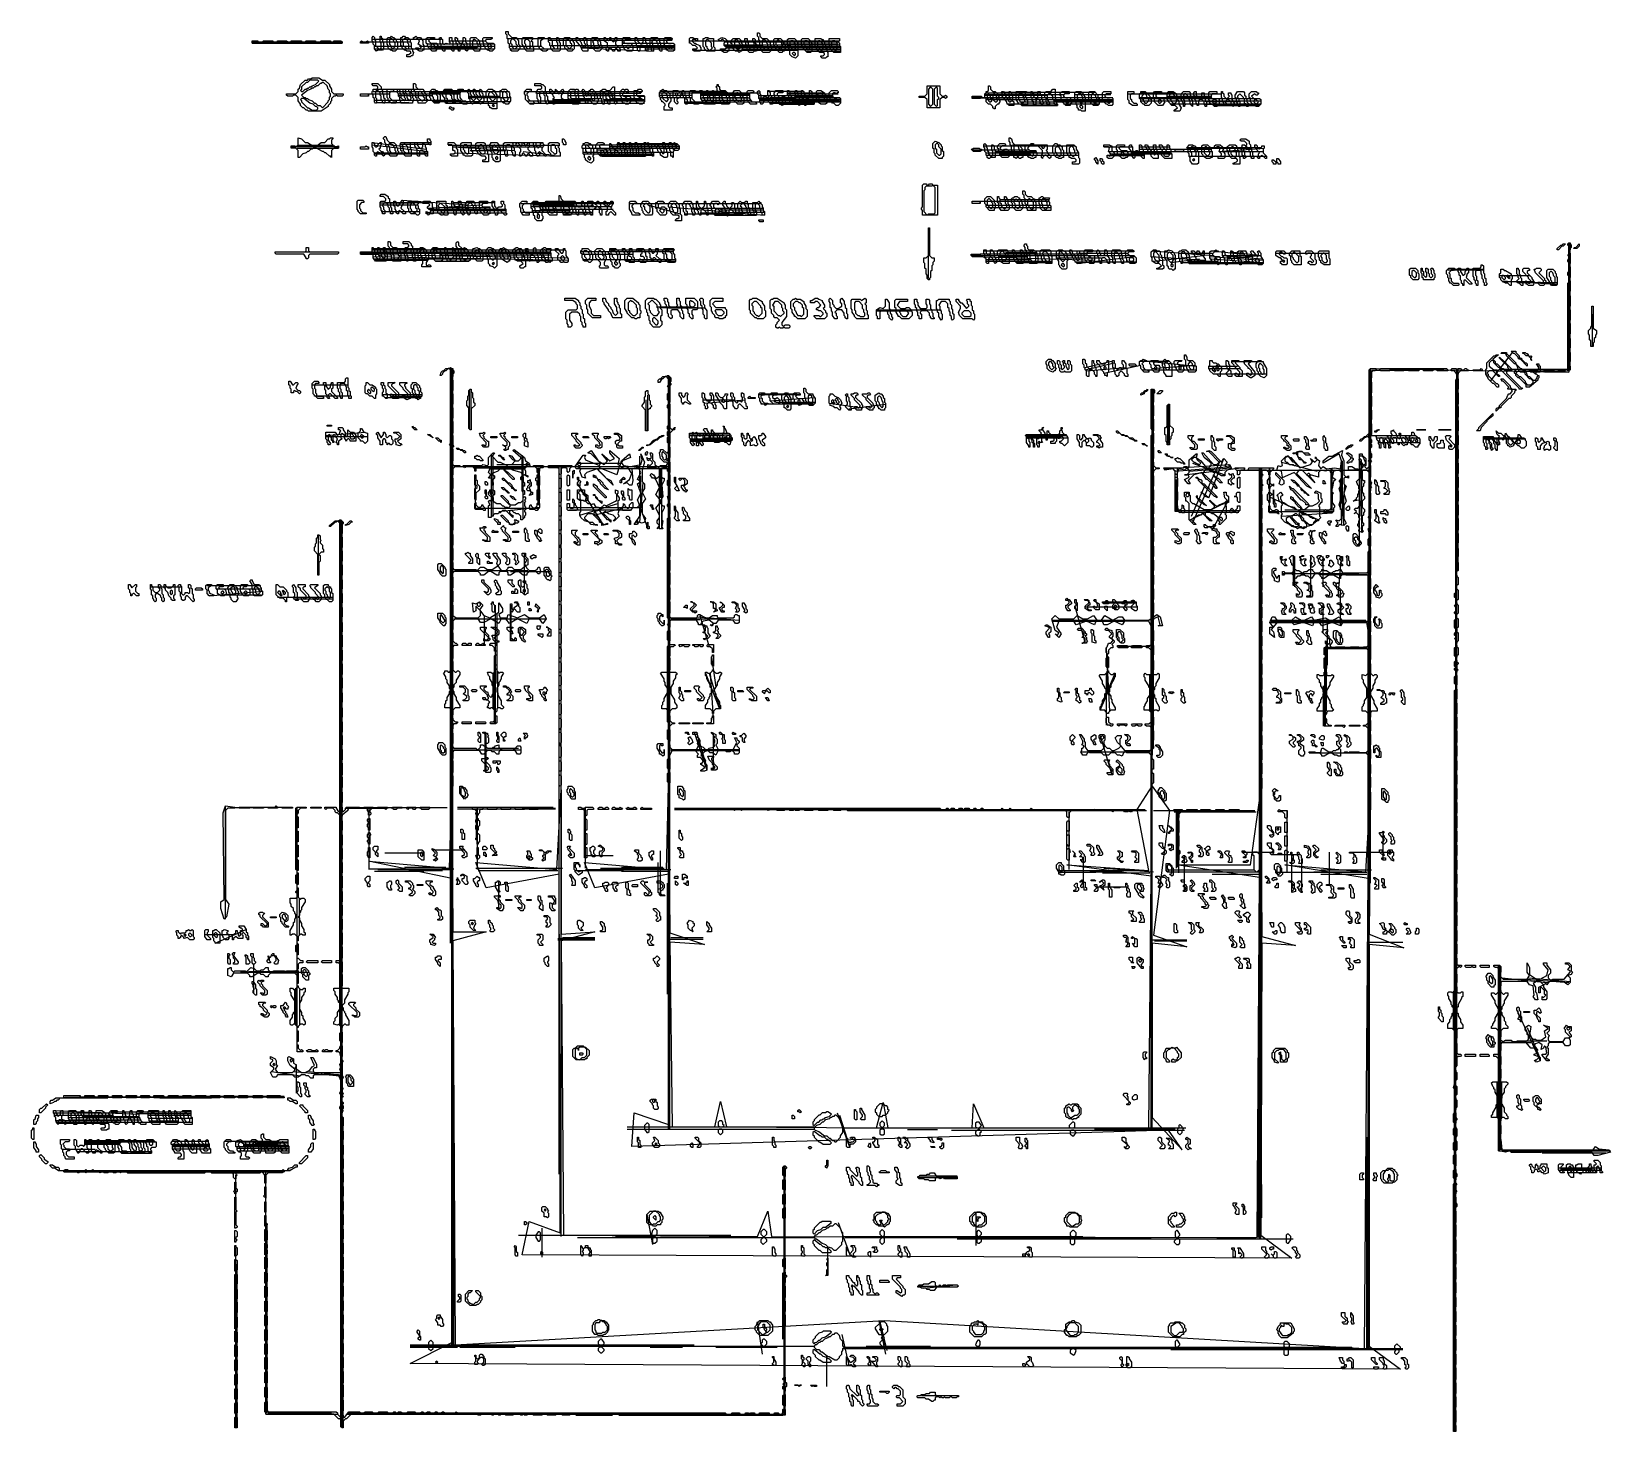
# Model space of a CAD drawing. Header units: metres. Extents: x 5 to 1373, y 11 to 1224.
import ezdxf

# ---------------------------------------------------------------- set-up
doc = ezdxf.new("R2010")
doc.units = ezdxf.units.M
doc.layers.add('TRACE_DETAIL', color=7, linetype='Continuous')
doc.layers.add('TRACE_MAIN', color=7, linetype='Continuous')

msp = doc.modelspace()

# ---------------------------------------------------------------- linework, layer by layer
at = {"layer": 'TRACE_DETAIL'}
for points in [[(304, 1207), (302, 1209), (302, 1212), (301, 1213), (301, 1215), (300, 1216), (300, 1219), (301, 1220), (302, 1219), (302, 1217), (303, 1216), (303, 1212), (306, 1209), (307, 1209), (308, 1210), (308, 1214), (307, 1215), (307, 1220), (308, 1220), (308, 1219), (309, 1218), (309, 1215), (310, 1214), (310, 1209), (309, 1208), (305, 1208)], [(320, 1207), (318, 1207), (317, 1208), (316, 1208), (314, 1210), (314, 1212), (313, 1213), (313, 1218), (314, 1219), (316, 1219), (317, 1220), (318, 1219), (319, 1219), (321, 1217), (321, 1216), (322, 1215), (322, 1209)], [(318, 1209), (320, 1211), (320, 1214), (319, 1215), (319, 1216), (317, 1218), (316, 1218), (315, 1217), (315, 1213), (316, 1212), (316, 1211)], [(333, 1202), (330, 1202), (330, 1204), (332, 1204), (334, 1206), (333, 1207), (330, 1207), (329, 1208), (328, 1208), (326, 1210), (326, 1211), (325, 1212), (325, 1219), (326, 1219), (327, 1220), (328, 1220), (329, 1219), (331, 1219), (333, 1217), (333, 1215), (334, 1214), (334, 1210), (335, 1209), (335, 1207), (336, 1206), (335, 1203), (334, 1203)], [(331, 1209), (332, 1210), (332, 1213), (331, 1214), (331, 1216), (329, 1218), (328, 1218), (326, 1216), (327, 1215), (327, 1212), (330, 1209)], [(343, 1207), (341, 1207), (338, 1209), (338, 1210), (340, 1210), (341, 1209), (343, 1211), (340, 1213), (341, 1216), (339, 1218), (338, 1217), (336, 1217), (336, 1219), (337, 1219), (338, 1220), (339, 1219), (342, 1219), (344, 1216), (344, 1213), (345, 1212), (345, 1208), (344, 1208)], [(355, 1207), (352, 1207), (348, 1211), (348, 1213), (347, 1214), (347, 1218), (348, 1219), (354, 1219), (354, 1218), (353, 1217), (352, 1218), (351, 1218), (349, 1216), (351, 1214), (356, 1214), (356, 1213), (357, 1212), (357, 1210)], [(362, 1207), (361, 1208), (361, 1210), (360, 1211), (360, 1213), (359, 1214), (359, 1217), (358, 1218), (359, 1219), (360, 1219), (360, 1218), (361, 1217), (361, 1214), (362, 1213), (363, 1213), (364, 1214), (367, 1213), (368, 1214), (367, 1215), (367, 1219), (369, 1219), (369, 1216), (370, 1215), (370, 1211), (371, 1210), (371, 1207), (370, 1207), (366, 1211), (365, 1211), (363, 1209), (363, 1207)], [(375, 1207), (375, 1208), (374, 1209), (374, 1213), (373, 1214), (373, 1216), (372, 1217), (372, 1219), (373, 1219), (374, 1218), (374, 1216), (376, 1214), (378, 1214), (379, 1215), (379, 1219), (380, 1219), (381, 1218), (381, 1215), (382, 1214), (382, 1212), (383, 1211), (383, 1208), (382, 1207), (381, 1208), (381, 1210), (380, 1211), (380, 1212), (379, 1213), (378, 1213), (376, 1211), (376, 1207)], [(393, 1207), (389, 1207), (386, 1210), (386, 1211), (385, 1212), (385, 1218), (386, 1219), (390, 1219), (393, 1216), (393, 1213), (394, 1212), (394, 1209), (393, 1208)], [(404, 1207), (402, 1207), (401, 1208), (400, 1208), (398, 1210), (398, 1211), (397, 1212), (397, 1214), (396, 1215), (396, 1218), (397, 1219), (404, 1219), (404, 1218), (403, 1217), (399, 1217), (398, 1216), (400, 1214), (405, 1214), (406, 1213), (406, 1209)], [(426, 1207), (421, 1207), (420, 1208), (420, 1209), (419, 1210), (419, 1213), (418, 1214), (418, 1217), (417, 1218), (417, 1221), (416, 1222), (416, 1224), (418, 1224), (418, 1222), (421, 1219), (425, 1219), (426, 1218), (426, 1217), (427, 1216), (427, 1213), (428, 1212), (428, 1209)], [(424, 1209), (426, 1211), (426, 1212), (425, 1213), (425, 1215), (422, 1218), (420, 1216), (420, 1214), (421, 1213), (421, 1211), (423, 1209)], [(434, 1207), (432, 1209), (432, 1210), (430, 1213), (430, 1218), (431, 1219), (439, 1219), (439, 1217), (438, 1216), (439, 1215), (439, 1211), (440, 1210), (440, 1207)], [(451, 1207), (448, 1207), (445, 1209), (445, 1210), (444, 1211), (444, 1219), (449, 1219), (449, 1218), (446, 1216), (446, 1212), (449, 1209), (452, 1209), (452, 1208)], [(462, 1207), (457, 1207), (455, 1209), (455, 1211), (454, 1212), (454, 1214), (453, 1215), (453, 1219), (454, 1219), (455, 1218), (455, 1217), (456, 1216), (456, 1212), (458, 1209), (460, 1209), (461, 1210), (461, 1214), (460, 1215), (460, 1219), (461, 1219), (462, 1218), (462, 1215), (463, 1214), (463, 1208)], [(473, 1207), (470, 1207), (467, 1210), (467, 1211), (466, 1212), (466, 1218), (467, 1219), (471, 1219), (472, 1218), (473, 1218), (473, 1217), (475, 1214), (475, 1209)], [(487, 1207), (483, 1207), (482, 1208), (481, 1211), (477, 1216), (477, 1219), (478, 1219), (480, 1217), (480, 1216), (481, 1215), (482, 1212), (484, 1210), (485, 1211), (485, 1213), (484, 1214), (484, 1216), (483, 1217), (483, 1218), (484, 1219), (485, 1219), (485, 1218), (486, 1217), (486, 1213), (487, 1212)], [(497, 1207), (494, 1207), (490, 1211), (490, 1218), (491, 1219), (495, 1219), (497, 1217), (497, 1216), (498, 1215), (498, 1213), (499, 1212), (499, 1209)], [(504, 1207), (503, 1208), (503, 1210), (504, 1211), (504, 1214), (501, 1216), (501, 1219), (502, 1219), (505, 1216), (506, 1217), (506, 1219), (507, 1219), (507, 1217), (509, 1215), (510, 1216), (510, 1218), (511, 1219), (512, 1219), (512, 1216), (511, 1215), (511, 1213), (515, 1209), (515, 1207), (513, 1207), (513, 1208), (512, 1209), (511, 1209), (510, 1208), (510, 1207), (509, 1207), (507, 1210), (506, 1210), (505, 1209), (505, 1207)], [(525, 1207), (521, 1207), (518, 1210), (518, 1211), (517, 1212), (517, 1218), (518, 1219), (523, 1219), (524, 1218), (524, 1217), (520, 1217), (518, 1215), (519, 1214), (524, 1214), (526, 1212), (526, 1208)], [(531, 1207), (530, 1208), (530, 1211), (529, 1212), (529, 1214), (528, 1215), (528, 1219), (529, 1219), (530, 1218), (530, 1216), (533, 1213), (535, 1215), (535, 1219), (536, 1219), (537, 1218), (537, 1215), (538, 1214), (538, 1212), (539, 1211), (539, 1207), (538, 1207), (537, 1208), (537, 1210), (535, 1212), (533, 1212), (532, 1211), (532, 1207)], [(551, 1207), (550, 1207), (549, 1208), (549, 1209), (548, 1210), (548, 1213), (547, 1214), (547, 1215), (545, 1217), (544, 1217), (542, 1215), (543, 1214), (543, 1211), (544, 1210), (544, 1207), (543, 1207), (542, 1208), (542, 1210), (541, 1211), (541, 1218), (542, 1219), (547, 1219), (549, 1217), (549, 1215), (550, 1214), (550, 1211), (551, 1210)], [(561, 1207), (557, 1207), (556, 1208), (555, 1208), (555, 1209), (554, 1210), (554, 1212), (553, 1213), (553, 1218), (554, 1219), (559, 1219), (560, 1218), (560, 1217), (556, 1217), (555, 1216), (555, 1215), (556, 1214), (561, 1214), (562, 1213), (562, 1208)], [(584, 1207), (579, 1207), (578, 1208), (578, 1209), (581, 1209), (582, 1210), (580, 1212), (578, 1212), (576, 1214), (575, 1214), (575, 1218), (576, 1219), (578, 1219), (579, 1218), (582, 1218), (582, 1216), (581, 1216), (580, 1217), (578, 1217), (577, 1216), (579, 1214), (580, 1214), (581, 1213), (584, 1212), (584, 1211), (585, 1210), (585, 1208)], [(590, 1207), (588, 1209), (588, 1210), (587, 1211), (587, 1218), (588, 1218), (589, 1219), (591, 1219), (592, 1218), (596, 1218), (596, 1211), (597, 1210), (597, 1207)], [(607, 1206), (605, 1206), (602, 1208), (602, 1209), (606, 1209), (607, 1210), (605, 1212), (605, 1214), (606, 1215), (604, 1217), (603, 1217), (602, 1216), (601, 1216), (600, 1217), (603, 1219), (606, 1218), (608, 1216), (608, 1213), (609, 1212), (609, 1207), (608, 1207)], [(620, 1207), (619, 1207), (618, 1206), (617, 1207), (615, 1207), (613, 1209), (613, 1210), (612, 1211), (612, 1213), (611, 1214), (611, 1216), (613, 1218), (618, 1218), (620, 1216), (620, 1214), (621, 1213), (621, 1208)], [(633, 1207), (631, 1207), (630, 1206), (627, 1206), (625, 1208), (625, 1212), (624, 1213), (624, 1215), (623, 1216), (623, 1218), (625, 1218), (625, 1215), (626, 1214), (626, 1212), (627, 1211), (627, 1209), (628, 1208), (630, 1208), (631, 1209), (631, 1214), (630, 1215), (630, 1218), (631, 1218), (632, 1217), (632, 1214), (633, 1213), (633, 1211), (634, 1210)], [(644, 1206), (639, 1206), (637, 1208), (637, 1211), (636, 1212), (636, 1216), (635, 1217), (635, 1219), (634, 1220), (634, 1223), (635, 1223), (636, 1222), (636, 1220), (638, 1218), (642, 1218), (644, 1216), (644, 1215), (645, 1214), (645, 1212), (646, 1211), (646, 1208)], [(657, 1207), (656, 1207), (655, 1206), (653, 1206), (649, 1210), (649, 1211), (648, 1212), (648, 1217), (649, 1218), (654, 1218), (656, 1216), (656, 1215), (658, 1212), (658, 1209), (657, 1208)], [(667, 1201), (664, 1202), (662, 1204), (662, 1208), (661, 1209), (661, 1211), (660, 1212), (660, 1217), (661, 1218), (666, 1218), (668, 1216), (668, 1215), (669, 1214), (669, 1211), (670, 1210), (669, 1209), (669, 1203)], [(680, 1206), (677, 1206), (673, 1210), (673, 1211), (672, 1212), (672, 1217), (673, 1218), (678, 1218), (680, 1216), (680, 1215), (681, 1214), (681, 1207)], [(695, 1202), (694, 1202), (693, 1201), (690, 1201), (689, 1202), (689, 1203), (691, 1203), (692, 1204), (692, 1205), (691, 1206), (688, 1206), (687, 1207), (686, 1207), (686, 1208), (684, 1211), (684, 1218), (689, 1218), (690, 1217), (691, 1217), (691, 1216), (692, 1215), (692, 1213), (693, 1212), (693, 1210), (694, 1209), (694, 1207), (695, 1206)], [(700, 1206), (697, 1209), (697, 1211), (696, 1212), (696, 1218), (705, 1218), (705, 1216), (704, 1215), (705, 1214), (705, 1212), (706, 1211), (706, 1206)], [(196, 1214), (196, 1216), (201, 1216), (201, 1214)], [(205, 1215), (206, 1216), (214, 1216), (214, 1214), (206, 1214)], [(218, 1214), (218, 1216), (226, 1216), (227, 1215), (227, 1214)], [(230, 1214), (230, 1216), (239, 1216), (239, 1214)], [(242, 1215), (243, 1216), (251, 1216), (251, 1214), (243, 1214)], [(255, 1214), (255, 1215), (256, 1216), (264, 1216), (264, 1215), (263, 1214)], [(267, 1216), (273, 1216), (274, 1215), (274, 1214), (268, 1214), (267, 1215)], [(290, 1214), (290, 1215), (291, 1216), (292, 1215), (295, 1215), (296, 1216), (297, 1215), (297, 1214)], [(353, 1209), (354, 1210), (354, 1212), (353, 1213), (352, 1213), (351, 1212), (351, 1211)], [(390, 1209), (392, 1211), (392, 1213), (391, 1214), (391, 1215), (389, 1217), (388, 1217), (387, 1216), (387, 1212)], [(400, 1212), (400, 1211), (402, 1209), (404, 1211), (402, 1213), (401, 1213)], [(436, 1209), (438, 1211), (437, 1212), (437, 1215), (435, 1217), (433, 1217), (432, 1216), (432, 1214), (433, 1213), (433, 1211), (435, 1209)], [(471, 1209), (473, 1211), (473, 1213), (472, 1214), (472, 1215), (470, 1217), (469, 1217), (468, 1216), (468, 1212)], [(495, 1209), (497, 1211), (497, 1212), (496, 1213), (496, 1215), (494, 1217), (493, 1217), (491, 1215), (492, 1214), (492, 1212)], [(520, 1211), (522, 1209), (524, 1211), (523, 1212), (521, 1212)], [(556, 1211), (558, 1209), (559, 1209), (560, 1210), (560, 1211), (559, 1212), (557, 1212)], [(593, 1208), (595, 1210), (594, 1211), (594, 1214), (591, 1217), (590, 1217), (589, 1216), (589, 1212), (590, 1211), (590, 1210), (592, 1208)], [(618, 1209), (619, 1210), (619, 1213), (618, 1214), (618, 1215), (616, 1217), (615, 1217), (614, 1216), (614, 1212), (616, 1209)], [(642, 1208), (644, 1210), (643, 1211), (643, 1213), (642, 1214), (642, 1215), (640, 1217), (639, 1217), (638, 1216), (638, 1212), (639, 1211), (639, 1210), (641, 1208)], [(654, 1208), (656, 1211), (655, 1212), (655, 1214), (652, 1217), (650, 1215), (650, 1213), (651, 1212), (651, 1211)], [(666, 1208), (667, 1209), (667, 1213), (665, 1216), (663, 1216), (662, 1215), (662, 1212), (663, 1211), (663, 1210), (665, 1208)], [(664, 1205), (666, 1203), (667, 1204), (667, 1205), (666, 1206), (665, 1206)], [(678, 1208), (680, 1210), (680, 1211), (679, 1212), (679, 1214), (677, 1216), (675, 1216), (674, 1215), (674, 1213), (675, 1212), (675, 1211)], [(690, 1208), (691, 1209), (691, 1213), (688, 1216), (687, 1216), (686, 1215), (686, 1211), (689, 1208)], [(702, 1208), (703, 1209), (703, 1214), (701, 1216), (699, 1216), (698, 1215), (698, 1211), (701, 1208)], [(226, 1169), (226, 1170), (234, 1170), (236, 1172), (236, 1174), (237, 1175), (238, 1178), (242, 1182), (244, 1182), (245, 1183), (247, 1183), (248, 1184), (254, 1184), (257, 1182), (259, 1182), (263, 1178), (263, 1177), (265, 1174), (265, 1172), (267, 1170), (275, 1170), (275, 1169), (274, 1168), (270, 1168), (269, 1169), (268, 1168), (267, 1168), (265, 1166), (265, 1164), (264, 1163), (264, 1162), (262, 1160), (262, 1159), (256, 1155), (245, 1155), (244, 1156), (243, 1156), (241, 1158), (240, 1158), (238, 1160), (238, 1161), (236, 1164), (236, 1167), (234, 1169), (232, 1169), (231, 1168), (227, 1168)], [(238, 1173), (239, 1172), (240, 1172), (242, 1174), (243, 1174), (244, 1175), (245, 1175), (246, 1176), (247, 1176), (248, 1177), (251, 1178), (254, 1181), (253, 1182), (246, 1182), (244, 1180), (243, 1180), (239, 1176), (239, 1174)], [(257, 1158), (262, 1163), (262, 1164), (263, 1165), (263, 1167), (264, 1168), (264, 1170), (263, 1171), (263, 1173), (262, 1174), (261, 1177), (258, 1180), (257, 1180), (256, 1179), (255, 1179), (253, 1177), (252, 1177), (251, 1176), (250, 1176), (249, 1175), (248, 1175), (247, 1174), (244, 1173), (239, 1169), (241, 1167), (242, 1167), (243, 1166), (244, 1166), (245, 1165), (248, 1164), (250, 1162), (251, 1162), (253, 1160), (255, 1160)], [(311, 1162), (310, 1162), (309, 1163), (309, 1164), (308, 1165), (308, 1168), (307, 1169), (307, 1171), (305, 1173), (304, 1173), (303, 1172), (303, 1167), (304, 1166), (304, 1162), (303, 1162), (302, 1163), (302, 1166), (301, 1167), (301, 1169), (300, 1170), (300, 1172), (301, 1173), (301, 1174), (304, 1174), (305, 1175), (305, 1176), (304, 1177), (301, 1177), (300, 1178), (300, 1179), (305, 1179), (308, 1176), (308, 1174), (309, 1173), (309, 1170), (310, 1169), (310, 1167), (311, 1166)], [(346, 1162), (340, 1162), (340, 1163), (339, 1164), (339, 1166), (338, 1167), (338, 1171), (336, 1174), (336, 1179), (337, 1179), (338, 1178), (338, 1176), (340, 1174), (344, 1174), (345, 1173), (345, 1172), (347, 1169), (347, 1166), (348, 1165), (348, 1164)], [(452, 1161), (450, 1164), (450, 1168), (449, 1169), (449, 1171), (448, 1172), (446, 1172), (445, 1171), (445, 1168), (446, 1167), (446, 1162), (445, 1162), (444, 1163), (444, 1165), (443, 1166), (443, 1170), (442, 1171), (443, 1172), (443, 1173), (444, 1174), (446, 1174), (447, 1175), (447, 1176), (446, 1177), (441, 1177), (441, 1179), (446, 1179), (447, 1178), (448, 1178), (450, 1176), (450, 1172), (451, 1171), (451, 1169), (452, 1168), (452, 1165), (453, 1164), (453, 1162)], [(609, 1161), (603, 1161), (602, 1162), (602, 1164), (601, 1165), (601, 1168), (600, 1169), (600, 1172), (599, 1173), (599, 1175), (598, 1176), (599, 1177), (599, 1178), (600, 1178), (600, 1177), (601, 1176), (601, 1174), (602, 1173), (606, 1173), (609, 1170), (609, 1168), (610, 1167), (610, 1162)], [(781, 1158), (781, 1165), (779, 1167), (774, 1167), (774, 1168), (779, 1168), (781, 1170), (781, 1177), (792, 1177), (792, 1170), (794, 1168), (796, 1168), (797, 1169), (798, 1168), (798, 1167), (797, 1166), (796, 1167), (794, 1167), (792, 1165), (792, 1158)], [(840, 1157), (839, 1157), (838, 1158), (838, 1159), (836, 1161), (834, 1161), (832, 1163), (832, 1166), (831, 1167), (831, 1170), (832, 1171), (832, 1172), (833, 1172), (834, 1173), (834, 1177), (835, 1177), (836, 1176), (836, 1174), (838, 1172), (840, 1172), (842, 1170), (842, 1169), (843, 1168), (843, 1165), (844, 1164), (844, 1163), (843, 1162), (843, 1161), (842, 1161), (840, 1159)], [(253, 1157), (253, 1158), (252, 1159), (251, 1159), (249, 1161), (246, 1162), (241, 1166), (239, 1166), (238, 1165), (239, 1164), (239, 1163), (244, 1158), (245, 1158), (248, 1156), (252, 1156)], [(290, 1168), (290, 1170), (296, 1170), (297, 1169), (297, 1168)], [(321, 1162), (317, 1162), (314, 1164), (314, 1166), (313, 1167), (313, 1174), (318, 1174), (319, 1173), (318, 1172), (316, 1172), (315, 1171), (315, 1167), (318, 1164), (321, 1164)], [(325, 1162), (325, 1163), (324, 1164), (324, 1167), (323, 1168), (323, 1170), (322, 1171), (322, 1174), (323, 1174), (324, 1173), (324, 1171), (325, 1170), (325, 1167), (328, 1164), (329, 1165), (329, 1166), (328, 1167), (328, 1170), (327, 1171), (327, 1174), (328, 1174), (329, 1173), (329, 1171), (330, 1170), (330, 1167), (332, 1164), (334, 1166), (334, 1167), (333, 1168), (333, 1171), (332, 1172), (332, 1174), (334, 1174), (334, 1171), (335, 1170), (335, 1167), (336, 1166), (336, 1164), (335, 1163), (335, 1162)], [(344, 1164), (346, 1166), (345, 1167), (344, 1170), (342, 1172), (341, 1172), (340, 1171), (340, 1167), (343, 1164)], [(358, 1162), (354, 1162), (351, 1165), (351, 1166), (350, 1167), (350, 1172), (352, 1174), (354, 1174), (355, 1173), (356, 1173), (358, 1171), (358, 1170), (359, 1169), (359, 1163)], [(356, 1164), (357, 1165), (357, 1168), (356, 1169), (356, 1170), (354, 1172), (353, 1172), (352, 1171), (352, 1168), (353, 1167), (353, 1166), (355, 1164)], [(364, 1162), (363, 1163), (363, 1166), (361, 1169), (361, 1171), (363, 1174), (369, 1174), (369, 1173), (370, 1172), (370, 1170), (371, 1169), (371, 1166), (372, 1165), (372, 1162), (370, 1162), (370, 1165), (369, 1166), (369, 1168), (368, 1169), (368, 1170), (366, 1172), (365, 1172), (364, 1171), (364, 1167), (365, 1166), (365, 1162)], [(382, 1161), (379, 1161), (378, 1162), (377, 1162), (375, 1164), (375, 1165), (374, 1166), (374, 1170), (373, 1171), (375, 1174), (379, 1174), (379, 1172), (377, 1172), (376, 1171), (376, 1167), (378, 1164), (381, 1164), (382, 1163)], [(387, 1161), (385, 1163), (385, 1165), (384, 1166), (384, 1170), (383, 1171), (383, 1173), (384, 1174), (385, 1173), (385, 1170), (386, 1169), (386, 1166), (388, 1164), (390, 1166), (389, 1167), (389, 1169), (388, 1170), (388, 1174), (389, 1174), (389, 1173), (390, 1172), (390, 1170), (391, 1169), (391, 1166), (393, 1164), (395, 1166), (394, 1167), (394, 1169), (393, 1170), (393, 1173), (394, 1174), (395, 1173), (395, 1171), (396, 1170), (396, 1167), (397, 1166), (397, 1163), (394, 1161), (393, 1162), (388, 1162)], [(408, 1157), (404, 1157), (403, 1158), (402, 1158), (402, 1159), (401, 1160), (401, 1163), (400, 1164), (400, 1167), (399, 1168), (399, 1172), (401, 1174), (404, 1174), (405, 1173), (406, 1173), (406, 1172), (408, 1169)], [(405, 1164), (407, 1166), (406, 1167), (406, 1169), (403, 1172), (401, 1170), (401, 1168), (402, 1167), (402, 1166), (404, 1164)], [(418, 1161), (416, 1161), (415, 1162), (414, 1162), (412, 1164), (412, 1166), (411, 1167), (411, 1173), (412, 1173), (413, 1174), (416, 1174), (419, 1171), (419, 1168), (420, 1167), (420, 1164)], [(417, 1164), (418, 1165), (418, 1167), (417, 1168), (417, 1170), (415, 1172), (414, 1172), (413, 1171), (413, 1167), (415, 1164)], [(440, 1161), (437, 1161), (433, 1165), (433, 1169), (432, 1170), (432, 1172), (434, 1174), (438, 1174), (438, 1172), (436, 1172), (434, 1170), (434, 1169), (435, 1168), (435, 1166), (437, 1164), (440, 1164), (440, 1163), (441, 1162)], [(457, 1161), (457, 1166), (458, 1167), (457, 1168), (457, 1169), (455, 1171), (454, 1171), (454, 1174), (455, 1174), (458, 1171), (459, 1172), (459, 1174), (461, 1172), (461, 1171), (462, 1170), (463, 1171), (463, 1172), (465, 1174), (466, 1173), (466, 1172), (464, 1169), (464, 1167), (466, 1165), (467, 1165), (468, 1164), (468, 1162), (466, 1162), (466, 1163), (465, 1164), (464, 1164), (463, 1163), (463, 1162), (462, 1162), (460, 1165), (459, 1164), (458, 1161)], [(474, 1161), (471, 1164), (471, 1165), (470, 1166), (470, 1172), (472, 1174), (475, 1174), (476, 1173), (477, 1174), (478, 1174), (479, 1173), (478, 1170), (479, 1169), (479, 1164), (480, 1163), (480, 1162), (479, 1161)], [(474, 1164), (476, 1164), (477, 1165), (477, 1168), (476, 1169), (476, 1171), (475, 1172), (473, 1172), (472, 1171), (472, 1167)], [(494, 1161), (492, 1161), (489, 1164), (489, 1165), (488, 1166), (487, 1165), (487, 1162), (485, 1162), (485, 1163), (484, 1164), (484, 1167), (483, 1168), (483, 1171), (482, 1172), (482, 1173), (483, 1174), (484, 1173), (484, 1172), (485, 1171), (485, 1169), (486, 1168), (488, 1170), (487, 1171), (488, 1172), (488, 1173), (489, 1173), (490, 1174), (491, 1174), (494, 1171), (494, 1170), (495, 1169), (495, 1167), (496, 1166), (496, 1164)], [(492, 1164), (493, 1165), (493, 1169), (491, 1171), (489, 1169), (490, 1168), (490, 1166)], [(500, 1161), (500, 1162), (499, 1163), (499, 1165), (498, 1166), (498, 1173), (499, 1173), (500, 1174), (502, 1174), (503, 1173), (506, 1173), (509, 1176), (510, 1176), (510, 1167), (511, 1166), (511, 1164), (512, 1163), (512, 1162), (511, 1161), (510, 1162), (510, 1163), (509, 1164), (509, 1167), (508, 1168), (508, 1170), (506, 1172), (504, 1170), (506, 1167), (506, 1161), (505, 1161), (505, 1162), (504, 1163), (504, 1165), (503, 1166), (503, 1169), (501, 1172), (500, 1171), (500, 1166), (501, 1165), (501, 1161)], [(522, 1161), (520, 1161), (519, 1162), (518, 1162), (516, 1164), (516, 1167), (515, 1168), (515, 1172), (517, 1174), (518, 1174), (519, 1173), (520, 1174), (521, 1174), (522, 1173), (522, 1171), (519, 1172), (517, 1170), (517, 1169), (518, 1168), (523, 1168), (524, 1167), (524, 1166), (525, 1165), (524, 1164), (524, 1163)], [(521, 1163), (522, 1164), (522, 1165), (520, 1167), (519, 1166), (519, 1165)], [(534, 1161), (532, 1161), (531, 1162), (530, 1162), (528, 1164), (528, 1166), (527, 1167), (527, 1173), (530, 1173), (531, 1174), (533, 1174), (534, 1173), (534, 1172), (533, 1171), (532, 1171), (531, 1172), (530, 1172), (529, 1171), (529, 1169), (530, 1168), (536, 1168), (536, 1163)], [(531, 1166), (531, 1165), (532, 1164), (533, 1164), (534, 1165), (532, 1167)], [(560, 1156), (553, 1156), (553, 1159), (554, 1160), (554, 1161), (552, 1163), (551, 1163), (551, 1164), (550, 1165), (550, 1167), (549, 1168), (549, 1171), (550, 1172), (550, 1173), (551, 1173), (552, 1174), (553, 1173), (555, 1173), (558, 1170), (558, 1167), (559, 1166), (559, 1164), (557, 1161), (557, 1159), (558, 1158), (560, 1158)], [(555, 1163), (557, 1165), (556, 1166), (556, 1169), (554, 1171), (552, 1171), (551, 1170), (551, 1168), (552, 1167), (552, 1166)], [(564, 1161), (562, 1163), (562, 1166), (561, 1167), (561, 1173), (565, 1173), (567, 1171), (568, 1171), (569, 1172), (569, 1173), (570, 1173), (571, 1172), (571, 1169), (572, 1168), (572, 1166), (573, 1165), (573, 1161), (572, 1161), (571, 1162), (571, 1166), (570, 1167), (570, 1169), (569, 1170), (568, 1170), (567, 1169), (567, 1167), (566, 1167), (564, 1165), (564, 1164), (565, 1163), (565, 1162)], [(563, 1169), (564, 1168), (565, 1169), (565, 1170), (564, 1171), (563, 1170)], [(583, 1161), (579, 1161), (576, 1164), (576, 1166), (575, 1167), (575, 1172), (576, 1173), (580, 1173), (580, 1171), (578, 1171), (577, 1170), (577, 1166), (580, 1163), (583, 1163)], [(588, 1161), (585, 1166), (585, 1171), (584, 1172), (584, 1173), (586, 1173), (586, 1171), (587, 1170), (587, 1167), (589, 1164), (590, 1164), (591, 1165), (591, 1168), (590, 1169), (590, 1171), (589, 1172), (590, 1173), (591, 1173), (591, 1171), (592, 1170), (592, 1168), (593, 1167), (593, 1165), (595, 1163), (596, 1164), (596, 1168), (595, 1169), (595, 1173), (596, 1173), (596, 1172), (597, 1171), (597, 1167), (598, 1166), (598, 1162), (597, 1161)], [(607, 1163), (608, 1164), (608, 1166), (607, 1167), (607, 1169), (605, 1171), (603, 1171), (602, 1170), (602, 1169), (603, 1168), (603, 1166), (605, 1163)], [(621, 1161), (617, 1161), (615, 1163), (614, 1163), (614, 1164), (613, 1165), (613, 1168), (612, 1169), (612, 1170), (614, 1173), (618, 1173), (621, 1170), (621, 1168), (622, 1167), (622, 1162)], [(619, 1163), (620, 1164), (620, 1167), (619, 1168), (619, 1169), (617, 1171), (616, 1171), (614, 1169), (614, 1168), (615, 1167), (615, 1166), (618, 1163)], [(633, 1161), (628, 1161), (626, 1163), (626, 1164), (625, 1165), (625, 1172), (626, 1173), (630, 1173), (631, 1172), (630, 1171), (628, 1171), (627, 1170), (627, 1166), (629, 1163), (632, 1163), (633, 1162)], [(637, 1161), (637, 1162), (636, 1163), (636, 1165), (635, 1166), (635, 1169), (634, 1170), (634, 1172), (635, 1173), (636, 1172), (636, 1170), (637, 1169), (637, 1167), (638, 1166), (640, 1168), (641, 1168), (642, 1167), (643, 1167), (644, 1168), (643, 1169), (643, 1173), (644, 1173), (644, 1172), (645, 1171), (645, 1169), (646, 1168), (646, 1165), (647, 1164), (647, 1161), (645, 1161), (645, 1162), (642, 1165), (641, 1165), (639, 1163), (639, 1162), (638, 1161)], [(658, 1161), (655, 1160), (654, 1161), (653, 1161), (650, 1164), (650, 1166), (649, 1167), (649, 1169), (648, 1170), (650, 1173), (656, 1173), (656, 1171), (652, 1171), (651, 1170), (651, 1169), (653, 1167), (655, 1167), (656, 1168), (657, 1168), (658, 1167)], [(652, 1164), (653, 1163), (655, 1163), (656, 1164), (656, 1165), (655, 1166), (653, 1166), (652, 1165)], [(670, 1160), (669, 1161), (669, 1164), (667, 1166), (665, 1166), (664, 1165), (664, 1161), (663, 1161), (662, 1162), (662, 1165), (661, 1166), (661, 1168), (660, 1169), (660, 1173), (661, 1173), (662, 1172), (662, 1169), (664, 1167), (666, 1167), (667, 1168), (667, 1170), (666, 1171), (667, 1172), (667, 1173), (668, 1173), (668, 1172), (669, 1171), (669, 1168), (670, 1167), (670, 1165), (671, 1164), (671, 1161)], [(675, 1160), (675, 1161), (674, 1162), (674, 1165), (673, 1166), (673, 1168), (672, 1169), (672, 1173), (673, 1173), (674, 1172), (674, 1170), (677, 1167), (678, 1167), (679, 1168), (679, 1173), (680, 1173), (681, 1172), (681, 1168), (682, 1167), (682, 1165), (683, 1164), (683, 1161), (681, 1161), (681, 1163), (678, 1166), (677, 1166), (676, 1165), (676, 1160)], [(693, 1161), (689, 1161), (686, 1163), (686, 1165), (685, 1166), (685, 1172), (686, 1173), (689, 1173), (692, 1171), (692, 1170), (694, 1167), (694, 1162)], [(690, 1163), (692, 1165), (692, 1166), (691, 1167), (691, 1169), (688, 1171), (686, 1169), (686, 1168), (687, 1167), (687, 1165), (689, 1163)], [(704, 1160), (702, 1160), (700, 1162), (699, 1162), (697, 1165), (697, 1168), (696, 1169), (696, 1171), (698, 1173), (703, 1173), (704, 1172), (704, 1171), (703, 1171), (702, 1170), (701, 1171), (700, 1171), (699, 1170), (699, 1168), (700, 1167), (705, 1167), (706, 1166), (706, 1162)], [(700, 1165), (700, 1164), (701, 1163), (703, 1163), (704, 1164), (702, 1166), (701, 1166)], [(784, 1159), (786, 1161), (786, 1174), (784, 1176), (782, 1174), (782, 1161)], [(789, 1159), (790, 1160), (790, 1165), (791, 1166), (791, 1167), (790, 1168), (790, 1175), (789, 1176), (787, 1174), (787, 1161)], [(820, 1166), (820, 1168), (828, 1168), (828, 1167), (827, 1166)], [(836, 1163), (837, 1164), (837, 1165), (836, 1166), (836, 1168), (834, 1170), (833, 1169), (833, 1166), (834, 1165), (834, 1164), (835, 1163)], [(841, 1163), (842, 1164), (842, 1165), (841, 1166), (841, 1168), (839, 1170), (838, 1169), (838, 1165), (840, 1163)], [(856, 1160), (852, 1160), (850, 1162), (850, 1163), (846, 1168), (846, 1170), (845, 1171), (846, 1172), (847, 1172), (848, 1171), (848, 1170), (849, 1169), (849, 1168), (852, 1163), (853, 1163), (854, 1164), (853, 1165), (853, 1167), (852, 1168), (852, 1172), (853, 1172), (854, 1171), (854, 1169), (855, 1168), (855, 1164), (856, 1163)], [(868, 1160), (863, 1160), (862, 1161), (860, 1161), (860, 1162), (858, 1165), (858, 1172), (867, 1172), (867, 1171), (866, 1170), (866, 1168), (867, 1167), (867, 1165), (868, 1164)], [(864, 1162), (866, 1164), (865, 1165), (865, 1167), (863, 1170), (861, 1170), (860, 1169), (860, 1165), (863, 1162)], [(873, 1160), (873, 1163), (872, 1164), (872, 1166), (871, 1167), (871, 1170), (870, 1171), (871, 1172), (872, 1172), (872, 1171), (873, 1170), (873, 1168), (875, 1166), (876, 1166), (877, 1167), (877, 1172), (879, 1172), (879, 1170), (880, 1169), (880, 1166), (881, 1165), (881, 1163), (882, 1162), (881, 1161), (881, 1160), (880, 1160), (880, 1161), (879, 1162), (879, 1164), (878, 1165), (876, 1165), (875, 1164), (875, 1160)], [(885, 1160), (885, 1162), (884, 1163), (884, 1166), (883, 1167), (883, 1171), (884, 1172), (888, 1172), (890, 1174), (892, 1174), (892, 1166), (893, 1165), (893, 1162), (894, 1161), (894, 1160), (892, 1160), (892, 1161), (891, 1162), (891, 1164), (890, 1165), (890, 1168), (888, 1170), (886, 1170), (885, 1169), (885, 1165), (887, 1162), (887, 1160)], [(905, 1160), (901, 1160), (898, 1163), (898, 1164), (897, 1165), (897, 1168), (896, 1169), (896, 1170), (898, 1172), (904, 1172), (904, 1170), (900, 1170), (899, 1169), (899, 1168), (900, 1167), (905, 1167), (905, 1166), (906, 1165), (906, 1162), (905, 1161)], [(900, 1164), (902, 1162), (903, 1162), (904, 1163), (904, 1164), (903, 1165), (901, 1165)], [(918, 1155), (915, 1155), (914, 1156), (912, 1156), (912, 1157), (911, 1158), (911, 1160), (910, 1161), (910, 1163), (909, 1164), (909, 1171), (910, 1172), (914, 1172), (915, 1171), (916, 1171), (916, 1170), (918, 1167)], [(915, 1162), (916, 1163), (916, 1167), (914, 1170), (912, 1170), (911, 1169), (911, 1166), (912, 1165), (912, 1164), (914, 1162)], [(929, 1160), (925, 1160), (924, 1161), (923, 1161), (923, 1162), (921, 1165), (921, 1171), (922, 1172), (926, 1172), (929, 1169), (929, 1167), (930, 1166), (930, 1161)], [(927, 1162), (928, 1163), (928, 1166), (927, 1167), (927, 1168), (925, 1170), (924, 1170), (923, 1169), (923, 1165), (926, 1162)], [(941, 1160), (938, 1160), (937, 1161), (936, 1161), (934, 1163), (934, 1164), (933, 1165), (933, 1171), (934, 1172), (940, 1172), (940, 1170), (936, 1170), (935, 1169), (935, 1168), (936, 1167), (941, 1167), (942, 1166), (942, 1161)], [(936, 1164), (938, 1162), (939, 1162), (940, 1163), (940, 1164), (939, 1165), (937, 1165)], [(963, 1160), (959, 1160), (956, 1162), (956, 1164), (955, 1165), (955, 1172), (960, 1172), (960, 1170), (958, 1170), (957, 1169), (957, 1166), (958, 1165), (958, 1164), (960, 1162), (962, 1162), (963, 1161)], [(973, 1160), (970, 1160), (969, 1161), (968, 1161), (966, 1163), (966, 1165), (965, 1166), (965, 1170), (966, 1171), (966, 1172), (970, 1172), (971, 1171), (972, 1171), (972, 1170), (974, 1168), (974, 1166), (975, 1165), (975, 1162)], [(971, 1162), (973, 1164), (973, 1165), (972, 1166), (971, 1169), (970, 1170), (969, 1170), (967, 1168), (967, 1166), (968, 1165), (968, 1164), (970, 1162)], [(985, 1160), (981, 1160), (978, 1163), (978, 1165), (977, 1166), (977, 1171), (978, 1172), (984, 1172), (984, 1170), (980, 1170), (979, 1169), (979, 1168), (981, 1166), (983, 1166), (984, 1167), (985, 1166), (986, 1166), (986, 1164), (987, 1163)], [(981, 1163), (982, 1162), (983, 1162), (984, 1163), (984, 1164), (983, 1165), (982, 1165), (981, 1164)], [(1000, 1155), (995, 1155), (995, 1156), (998, 1158), (996, 1160), (993, 1160), (990, 1163), (990, 1164), (989, 1165), (989, 1171), (990, 1172), (994, 1172), (997, 1170), (997, 1169), (998, 1168), (998, 1165), (999, 1164), (999, 1161), (1001, 1158)], [(996, 1162), (997, 1163), (997, 1165), (996, 1166), (996, 1168), (994, 1170), (992, 1170), (991, 1169), (991, 1166), (992, 1165), (992, 1164), (994, 1162)], [(1003, 1159), (1003, 1162), (1001, 1165), (1001, 1170), (1003, 1172), (1008, 1172), (1009, 1171), (1009, 1169), (1010, 1168), (1010, 1165), (1011, 1164), (1011, 1159), (1009, 1161), (1009, 1164), (1008, 1165), (1008, 1167), (1005, 1170), (1004, 1170), (1003, 1169), (1003, 1165), (1004, 1164), (1004, 1162), (1005, 1161), (1004, 1160), (1004, 1159)], [(1023, 1159), (1022, 1159), (1022, 1160), (1021, 1161), (1021, 1163), (1019, 1165), (1017, 1165), (1016, 1164), (1016, 1160), (1015, 1160), (1015, 1161), (1014, 1162), (1014, 1164), (1013, 1165), (1013, 1168), (1012, 1169), (1012, 1171), (1013, 1172), (1014, 1172), (1014, 1169), (1016, 1166), (1018, 1166), (1019, 1167), (1019, 1171), (1021, 1171), (1021, 1167), (1022, 1166), (1022, 1164), (1023, 1163)], [(1032, 1159), (1030, 1159), (1028, 1161), (1027, 1161), (1026, 1162), (1026, 1164), (1025, 1165), (1025, 1171), (1026, 1172), (1032, 1172), (1032, 1170), (1028, 1170), (1027, 1169), (1027, 1167), (1028, 1166), (1033, 1166), (1034, 1165), (1034, 1161)], [(1028, 1163), (1029, 1162), (1031, 1162), (1032, 1163), (1032, 1164), (1031, 1165), (1029, 1165), (1028, 1164)], [(1046, 1159), (1045, 1160), (1044, 1163), (1042, 1165), (1041, 1165), (1039, 1163), (1040, 1162), (1040, 1160), (1038, 1160), (1038, 1162), (1037, 1163), (1037, 1166), (1036, 1167), (1036, 1172), (1037, 1172), (1037, 1171), (1038, 1170), (1038, 1168), (1040, 1166), (1041, 1166), (1043, 1168), (1042, 1169), (1042, 1171), (1044, 1171), (1044, 1170), (1045, 1169), (1045, 1165), (1047, 1162), (1047, 1160)], [(1059, 1159), (1058, 1159), (1057, 1160), (1057, 1161), (1056, 1162), (1056, 1165), (1055, 1166), (1055, 1167), (1052, 1170), (1050, 1168), (1050, 1167), (1051, 1166), (1051, 1164), (1052, 1163), (1052, 1159), (1051, 1159), (1050, 1160), (1050, 1162), (1049, 1163), (1049, 1166), (1048, 1167), (1048, 1169), (1050, 1172), (1055, 1172), (1056, 1171), (1056, 1169), (1057, 1168), (1057, 1166), (1058, 1165), (1058, 1163), (1059, 1162)], [(1068, 1159), (1066, 1159), (1065, 1160), (1064, 1160), (1061, 1163), (1061, 1166), (1060, 1167), (1060, 1170), (1062, 1172), (1066, 1172), (1067, 1171), (1068, 1171), (1068, 1170), (1067, 1169), (1066, 1169), (1065, 1170), (1062, 1168), (1064, 1166), (1069, 1166), (1070, 1165), (1070, 1161)], [(1064, 1164), (1064, 1163), (1066, 1161), (1068, 1163), (1066, 1165), (1065, 1165)], [(371, 1157), (370, 1156), (369, 1156), (368, 1157), (367, 1157), (367, 1158), (368, 1159), (369, 1158), (371, 1158)], [(404, 1160), (405, 1159), (406, 1160), (405, 1161)], [(913, 1159), (915, 1157), (916, 1158), (916, 1159), (915, 1160), (914, 1160)], [(230, 1123), (230, 1125), (233, 1125), (234, 1124), (236, 1126), (236, 1132), (239, 1131), (242, 1128), (244, 1128), (250, 1124), (251, 1124), (256, 1128), (259, 1128), (262, 1131), (263, 1131), (264, 1132), (266, 1132), (266, 1131), (265, 1130), (265, 1127), (268, 1124), (271, 1125), (271, 1123), (267, 1123), (265, 1121), (265, 1115), (264, 1116), (263, 1116), (260, 1119), (259, 1119), (258, 1120), (257, 1120), (252, 1123), (249, 1123), (248, 1122), (247, 1122), (245, 1120), (244, 1120), (243, 1119), (240, 1118), (237, 1115), (236, 1115), (236, 1121), (234, 1123)], [(290, 1122), (290, 1124), (294, 1124), (295, 1125), (296, 1124), (297, 1124), (297, 1122)], [(303, 1116), (302, 1117), (302, 1119), (301, 1120), (301, 1123), (300, 1124), (300, 1128), (301, 1128), (302, 1127), (302, 1125), (303, 1124), (304, 1124), (305, 1125), (305, 1126), (307, 1128), (308, 1128), (308, 1126), (307, 1125), (307, 1123), (306, 1122), (308, 1120), (309, 1120), (311, 1117), (310, 1116), (307, 1119), (306, 1119), (305, 1120), (304, 1119), (304, 1116)], [(321, 1116), (316, 1116), (314, 1118), (314, 1120), (313, 1121), (313, 1124), (312, 1125), (312, 1127), (311, 1128), (311, 1130), (310, 1131), (310, 1132), (311, 1133), (312, 1133), (313, 1130), (315, 1128), (319, 1128), (321, 1126), (321, 1124), (322, 1123), (322, 1121), (323, 1120), (323, 1119)], [(319, 1118), (321, 1120), (320, 1121), (320, 1123), (318, 1126), (315, 1127), (314, 1126), (314, 1125), (315, 1124), (315, 1121), (317, 1118)], [(334, 1116), (329, 1116), (327, 1118), (326, 1118), (326, 1120), (325, 1121), (325, 1124), (324, 1125), (325, 1128), (333, 1128), (333, 1123), (334, 1122)], [(331, 1118), (332, 1119), (332, 1121), (331, 1122), (331, 1124), (328, 1127), (326, 1125), (326, 1124), (327, 1123), (327, 1121), (330, 1118)], [(340, 1116), (339, 1117), (339, 1122), (337, 1125), (337, 1128), (339, 1128), (339, 1126), (341, 1123), (343, 1123), (344, 1124), (344, 1128), (345, 1128), (345, 1127), (346, 1126), (346, 1124), (347, 1123), (347, 1121), (348, 1120), (348, 1116), (347, 1116), (346, 1117), (346, 1119), (344, 1121), (342, 1121), (341, 1120), (341, 1116)], [(351, 1126), (350, 1126), (349, 1127), (349, 1128), (348, 1129), (348, 1131), (350, 1131), (350, 1130), (351, 1129)], [(374, 1116), (369, 1116), (368, 1117), (368, 1118), (371, 1118), (372, 1119), (372, 1120), (371, 1121), (370, 1121), (370, 1125), (369, 1126), (366, 1126), (366, 1128), (371, 1128), (373, 1126), (373, 1123), (374, 1122)], [(379, 1117), (379, 1118), (377, 1121), (377, 1127), (378, 1128), (386, 1128), (386, 1126), (385, 1125), (386, 1124), (386, 1121), (387, 1120), (387, 1117), (386, 1116), (381, 1116), (380, 1117)], [(383, 1118), (384, 1119), (384, 1123), (382, 1126), (380, 1126), (379, 1125), (379, 1122), (380, 1121), (380, 1120), (382, 1118)], [(401, 1111), (396, 1111), (396, 1113), (398, 1113), (399, 1114), (399, 1115), (398, 1116), (395, 1116), (392, 1118), (392, 1119), (390, 1122), (390, 1127), (391, 1128), (397, 1128), (398, 1127), (398, 1126), (399, 1125), (399, 1122), (400, 1121), (400, 1118), (401, 1117)], [(397, 1118), (398, 1119), (398, 1121), (397, 1122), (397, 1124), (395, 1126), (394, 1126), (392, 1124), (392, 1123), (393, 1122), (393, 1120), (395, 1118)], [(410, 1111), (407, 1111), (405, 1113), (405, 1114), (404, 1115), (404, 1119), (403, 1120), (403, 1123), (402, 1124), (402, 1126), (403, 1127), (403, 1128), (408, 1128), (410, 1126), (410, 1124), (411, 1123), (411, 1112)], [(408, 1118), (410, 1120), (409, 1121), (409, 1123), (406, 1126), (404, 1124), (404, 1123), (405, 1122), (405, 1120), (407, 1118)], [(416, 1116), (416, 1117), (415, 1118), (415, 1121), (414, 1122), (414, 1127), (415, 1128), (421, 1128), (422, 1127), (422, 1124), (423, 1123), (423, 1121), (424, 1120), (424, 1116), (423, 1116), (422, 1117), (422, 1119), (421, 1120), (421, 1124), (419, 1126), (417, 1126), (416, 1125), (416, 1122), (417, 1121), (417, 1118), (418, 1117), (417, 1116)], [(428, 1116), (428, 1119), (429, 1120), (429, 1122), (425, 1126), (425, 1127), (426, 1128), (427, 1128), (427, 1127), (429, 1125), (430, 1126), (430, 1128), (431, 1128), (433, 1125), (435, 1127), (435, 1128), (436, 1128), (436, 1124), (435, 1123), (435, 1122), (439, 1118), (439, 1116), (437, 1116), (437, 1117), (436, 1118), (435, 1118), (434, 1117), (434, 1116), (433, 1116), (433, 1117), (431, 1119), (430, 1118), (430, 1117), (429, 1116)], [(443, 1116), (443, 1117), (442, 1118), (442, 1120), (441, 1121), (441, 1124), (440, 1125), (440, 1128), (442, 1128), (442, 1126), (444, 1123), (446, 1125), (446, 1127), (447, 1128), (448, 1128), (448, 1127), (449, 1126), (447, 1123), (447, 1121), (451, 1117), (451, 1116), (450, 1116), (448, 1118), (447, 1118), (446, 1119), (445, 1118), (445, 1117), (444, 1116)], [(456, 1116), (455, 1117), (455, 1118), (453, 1120), (453, 1127), (454, 1128), (461, 1128), (462, 1127), (462, 1125), (461, 1124), (462, 1123), (462, 1120), (463, 1119), (463, 1116)], [(459, 1118), (460, 1119), (460, 1122), (459, 1123), (459, 1125), (458, 1126), (456, 1126), (455, 1125), (455, 1121), (458, 1118)], [(468, 1126), (466, 1126), (466, 1127), (465, 1128), (465, 1131), (466, 1131), (467, 1130), (467, 1129), (468, 1128)], [(490, 1110), (487, 1111), (485, 1113), (485, 1114), (484, 1115), (484, 1117), (483, 1118), (483, 1122), (482, 1123), (482, 1125), (483, 1126), (483, 1127), (484, 1127), (485, 1128), (487, 1128), (488, 1127), (489, 1127), (491, 1125), (491, 1123), (492, 1122), (492, 1117), (491, 1116), (492, 1115), (492, 1112)], [(489, 1118), (490, 1119), (490, 1122), (486, 1126), (485, 1125), (485, 1121), (487, 1118)], [(503, 1116), (498, 1116), (496, 1118), (496, 1119), (495, 1120), (495, 1122), (494, 1123), (494, 1126), (496, 1128), (500, 1128), (501, 1127), (501, 1126), (498, 1126), (497, 1125), (497, 1124), (498, 1123), (501, 1123), (502, 1122), (503, 1122), (503, 1121), (504, 1120), (504, 1118), (503, 1117)], [(508, 1116), (508, 1118), (507, 1119), (507, 1121), (506, 1122), (506, 1127), (507, 1127), (508, 1124), (510, 1122), (511, 1122), (513, 1124), (513, 1125), (512, 1126), (513, 1127), (513, 1128), (514, 1128), (514, 1126), (515, 1125), (515, 1122), (516, 1121), (516, 1116), (515, 1116), (514, 1119), (512, 1121), (511, 1121), (510, 1120), (510, 1116)], [(520, 1116), (520, 1118), (519, 1119), (519, 1122), (518, 1123), (518, 1125), (517, 1126), (517, 1127), (518, 1128), (519, 1128), (519, 1126), (520, 1125), (520, 1122), (521, 1121), (521, 1119), (523, 1117), (524, 1118), (524, 1122), (523, 1123), (523, 1128), (524, 1128), (524, 1126), (525, 1125), (525, 1123), (526, 1122), (526, 1119), (528, 1117), (529, 1118), (529, 1122), (528, 1123), (528, 1128), (529, 1128), (530, 1127), (530, 1124), (531, 1123), (531, 1116)], [(544, 1116), (543, 1116), (542, 1117), (542, 1119), (541, 1120), (541, 1123), (539, 1126), (537, 1126), (536, 1125), (536, 1121), (537, 1120), (537, 1116), (536, 1116), (535, 1117), (535, 1120), (534, 1121), (534, 1123), (533, 1124), (534, 1127), (535, 1127), (536, 1128), (537, 1128), (538, 1127), (539, 1128), (542, 1126), (542, 1123), (543, 1122), (543, 1120), (544, 1119)], [(555, 1115), (553, 1115), (550, 1117), (550, 1118), (548, 1120), (547, 1123), (545, 1125), (545, 1127), (547, 1127), (547, 1126), (549, 1124), (549, 1123), (552, 1118), (553, 1119), (553, 1123), (552, 1124), (552, 1128), (553, 1128), (554, 1127), (554, 1123), (555, 1122), (555, 1120), (556, 1119), (556, 1116)], [(561, 1115), (560, 1116), (559, 1116), (559, 1120), (558, 1121), (558, 1123), (557, 1124), (557, 1127), (558, 1128), (559, 1128), (560, 1127), (561, 1127), (562, 1128), (563, 1127), (564, 1127), (566, 1125), (566, 1122), (565, 1121), (562, 1121), (561, 1120)], [(560, 1125), (560, 1123), (561, 1122), (562, 1122), (564, 1124), (562, 1126), (561, 1126)], [(794, 1114), (791, 1114), (788, 1117), (788, 1118), (787, 1119), (787, 1122), (786, 1123), (786, 1127), (788, 1129), (791, 1128), (793, 1126), (793, 1125), (794, 1124), (794, 1121), (795, 1120), (795, 1116), (794, 1115)], [(792, 1117), (793, 1118), (793, 1122), (791, 1124), (791, 1126), (790, 1127), (789, 1127), (788, 1126), (788, 1123), (789, 1122), (789, 1119), (791, 1117)], [(819, 1122), (820, 1122), (821, 1123), (826, 1123), (827, 1122), (828, 1122), (828, 1121), (827, 1120), (821, 1120)], [(840, 1115), (836, 1115), (835, 1114), (834, 1114), (833, 1115), (833, 1116), (832, 1117), (832, 1119), (831, 1120), (831, 1123), (830, 1124), (830, 1126), (831, 1127), (832, 1126), (832, 1124), (833, 1123), (833, 1121), (834, 1120), (834, 1118), (836, 1116), (837, 1116), (838, 1117), (838, 1120), (837, 1121), (837, 1126), (838, 1126), (839, 1125), (839, 1122), (840, 1121)], [(851, 1115), (846, 1115), (844, 1117), (844, 1118), (843, 1119), (843, 1122), (842, 1123), (842, 1125), (844, 1127), (848, 1127), (849, 1126), (849, 1125), (846, 1125), (844, 1123), (846, 1121), (847, 1121), (848, 1122), (850, 1122), (852, 1120), (852, 1116)], [(864, 1115), (863, 1115), (862, 1114), (861, 1114), (860, 1115), (859, 1115), (858, 1114), (857, 1115), (856, 1115), (856, 1117), (855, 1118), (855, 1120), (854, 1121), (854, 1125), (853, 1126), (853, 1128), (852, 1129), (852, 1132), (853, 1132), (854, 1131), (855, 1128), (857, 1126), (861, 1126), (862, 1125), (862, 1124), (863, 1123), (863, 1121), (864, 1120)], [(860, 1116), (862, 1118), (862, 1120), (861, 1121), (860, 1124), (859, 1125), (857, 1125), (856, 1124), (856, 1121), (857, 1120), (857, 1118), (859, 1116)], [(871, 1114), (870, 1115), (869, 1115), (867, 1118), (867, 1120), (866, 1121), (866, 1126), (870, 1126), (871, 1127), (873, 1127), (873, 1125), (870, 1125), (868, 1123), (870, 1121), (875, 1121), (875, 1120), (876, 1119), (876, 1117), (875, 1116), (875, 1115), (874, 1115), (873, 1114)], [(887, 1114), (884, 1117), (883, 1117), (881, 1115), (881, 1114), (880, 1115), (880, 1117), (881, 1118), (881, 1121), (877, 1125), (877, 1126), (879, 1126), (881, 1123), (882, 1123), (883, 1124), (883, 1125), (884, 1126), (885, 1126), (885, 1122), (884, 1121), (885, 1120), (885, 1119), (888, 1116), (888, 1115)], [(897, 1114), (895, 1114), (894, 1115), (893, 1115), (891, 1117), (891, 1118), (890, 1119), (890, 1125), (892, 1127), (893, 1127), (894, 1126), (896, 1126), (898, 1124), (898, 1122), (899, 1121), (899, 1115), (898, 1115)], [(896, 1116), (897, 1117), (897, 1121), (895, 1124), (893, 1124), (892, 1123), (892, 1120), (893, 1119), (893, 1118), (895, 1116)], [(912, 1109), (907, 1109), (907, 1111), (909, 1111), (910, 1112), (910, 1113), (909, 1114), (906, 1114), (905, 1115), (904, 1115), (904, 1116), (902, 1119), (902, 1126), (908, 1126), (910, 1124), (910, 1122), (912, 1119), (912, 1115), (913, 1114), (913, 1110)], [(908, 1116), (910, 1118), (909, 1119), (909, 1121), (908, 1122), (908, 1123), (906, 1125), (904, 1123), (904, 1120), (905, 1119), (905, 1118), (907, 1116)], [(941, 1114), (938, 1114), (937, 1115), (937, 1117), (938, 1117), (939, 1116), (940, 1117), (940, 1118), (938, 1120), (939, 1123), (938, 1124), (934, 1124), (934, 1126), (939, 1126), (940, 1125), (941, 1125), (941, 1121), (943, 1119), (943, 1116)], [(954, 1115), (953, 1115), (952, 1114), (950, 1114), (948, 1116), (947, 1116), (947, 1117), (946, 1118), (946, 1121), (945, 1122), (945, 1125), (946, 1126), (952, 1126), (952, 1124), (948, 1124), (947, 1123), (949, 1121), (954, 1121), (954, 1120), (955, 1119), (955, 1116)], [(960, 1114), (958, 1117), (958, 1120), (956, 1123), (956, 1125), (957, 1126), (958, 1126), (958, 1125), (959, 1124), (959, 1121), (960, 1120), (961, 1120), (962, 1121), (963, 1121), (964, 1120), (965, 1121), (965, 1126), (966, 1126), (967, 1125), (967, 1123), (968, 1122), (968, 1119), (969, 1118), (969, 1114), (968, 1114), (964, 1118), (963, 1118), (961, 1116), (961, 1115)], [(981, 1114), (977, 1114), (975, 1116), (975, 1117), (973, 1119), (972, 1122), (970, 1124), (970, 1126), (972, 1126), (973, 1123), (977, 1118), (978, 1119), (978, 1121), (977, 1122), (977, 1126), (979, 1126), (979, 1123), (980, 1122), (980, 1118), (981, 1117)], [(993, 1114), (987, 1114), (984, 1117), (984, 1120), (985, 1121), (983, 1123), (982, 1126), (984, 1126), (985, 1125), (985, 1124), (988, 1121), (989, 1122), (989, 1126), (990, 1126), (991, 1125), (991, 1123), (992, 1122), (992, 1119), (993, 1118)], [(996, 1120), (996, 1122), (1003, 1122), (1003, 1120)], [(1015, 1109), (1011, 1109), (1009, 1112), (1009, 1115), (1008, 1116), (1008, 1118), (1007, 1119), (1007, 1122), (1006, 1123), (1008, 1126), (1011, 1126), (1012, 1125), (1013, 1125), (1015, 1123), (1015, 1121), (1016, 1120), (1016, 1110)], [(1013, 1116), (1014, 1117), (1014, 1120), (1013, 1121), (1013, 1122), (1011, 1124), (1010, 1124), (1009, 1123), (1009, 1120), (1010, 1119), (1010, 1117), (1011, 1116)], [(1028, 1115), (1027, 1115), (1026, 1114), (1023, 1114), (1020, 1116), (1020, 1117), (1019, 1118), (1019, 1125), (1020, 1126), (1024, 1126), (1027, 1123), (1027, 1121), (1028, 1120)], [(1024, 1116), (1026, 1118), (1026, 1120), (1025, 1121), (1025, 1122), (1023, 1124), (1022, 1124), (1021, 1123), (1021, 1119)], [(1038, 1114), (1033, 1114), (1033, 1116), (1035, 1116), (1036, 1117), (1036, 1118), (1034, 1120), (1035, 1123), (1034, 1124), (1032, 1124), (1031, 1123), (1030, 1124), (1030, 1125), (1031, 1126), (1035, 1126), (1037, 1124), (1037, 1123), (1038, 1122), (1037, 1121), (1039, 1118), (1039, 1115)], [(1052, 1109), (1046, 1109), (1046, 1110), (1049, 1111), (1050, 1112), (1050, 1113), (1049, 1114), (1045, 1114), (1043, 1116), (1043, 1117), (1042, 1118), (1042, 1120), (1041, 1121), (1041, 1124), (1043, 1126), (1048, 1126), (1049, 1125), (1049, 1124), (1050, 1123), (1050, 1121), (1051, 1120), (1051, 1116), (1052, 1115)], [(1048, 1115), (1049, 1116), (1049, 1119), (1048, 1120), (1048, 1122), (1046, 1124), (1045, 1124), (1043, 1122), (1043, 1121), (1044, 1120), (1044, 1118), (1046, 1116), (1047, 1116)], [(1064, 1114), (1062, 1114), (1062, 1115), (1061, 1116), (1061, 1119), (1060, 1120), (1060, 1122), (1058, 1124), (1057, 1124), (1055, 1122), (1055, 1121), (1056, 1120), (1056, 1117), (1057, 1116), (1057, 1115), (1056, 1114), (1055, 1114), (1055, 1116), (1054, 1117), (1054, 1121), (1053, 1122), (1053, 1123), (1054, 1124), (1054, 1126), (1056, 1126), (1057, 1125), (1058, 1126), (1058, 1127), (1056, 1129), (1053, 1129), (1052, 1130), (1053, 1131), (1057, 1131), (1060, 1129), (1060, 1127), (1061, 1126), (1061, 1124), (1062, 1123), (1062, 1121), (1063, 1120), (1063, 1117), (1064, 1116)], [(1075, 1114), (1074, 1114), (1071, 1117), (1069, 1115), (1069, 1114), (1068, 1114), (1067, 1115), (1068, 1116), (1068, 1118), (1069, 1119), (1066, 1122), (1066, 1123), (1065, 1124), (1065, 1126), (1066, 1126), (1067, 1125), (1067, 1124), (1069, 1122), (1071, 1124), (1071, 1125), (1073, 1125), (1073, 1123), (1072, 1122), (1072, 1119), (1075, 1116)], [(407, 1114), (408, 1113), (409, 1114), (409, 1115), (408, 1116), (407, 1115)], [(444, 1119), (445, 1118), (446, 1119), (445, 1120)], [(487, 1115), (487, 1114), (488, 1113), (489, 1113), (490, 1114), (488, 1116)], [(498, 1120), (498, 1119), (500, 1117), (502, 1119), (500, 1121), (499, 1121)], [(846, 1119), (846, 1118), (847, 1117), (849, 1117), (850, 1118), (848, 1120), (847, 1120)], [(872, 1116), (873, 1117), (873, 1119), (872, 1120), (871, 1120), (870, 1119), (870, 1118)], [(929, 1109), (927, 1111), (927, 1112), (926, 1113), (926, 1114), (927, 1115), (929, 1112)], [(934, 1109), (933, 1109), (932, 1110), (932, 1111), (931, 1112), (931, 1114), (932, 1114), (933, 1113), (933, 1112), (934, 1111)], [(951, 1116), (952, 1117), (952, 1118), (950, 1120), (949, 1119), (949, 1118)], [(977, 1118), (978, 1117), (979, 1118), (978, 1119)], [(986, 1118), (986, 1117), (987, 1116), (990, 1116), (991, 1117), (989, 1119), (987, 1119)], [(1011, 1113), (1012, 1112), (1013, 1113), (1012, 1114)], [(1081, 1109), (1081, 1110), (1080, 1111), (1080, 1113), (1081, 1113), (1083, 1111), (1084, 1112), (1084, 1114), (1085, 1114), (1087, 1111), (1087, 1109), (1085, 1109), (1085, 1110), (1084, 1111), (1083, 1110), (1083, 1109)], [(318, 1066), (316, 1066), (316, 1068), (315, 1069), (315, 1071), (314, 1072), (314, 1074), (312, 1076), (311, 1076), (309, 1074), (309, 1073), (310, 1072), (310, 1070), (311, 1069), (311, 1066), (309, 1066), (309, 1068), (308, 1069), (308, 1071), (307, 1072), (307, 1076), (308, 1077), (311, 1077), (312, 1078), (312, 1079), (310, 1081), (307, 1081), (307, 1082), (308, 1083), (311, 1083), (314, 1081), (314, 1080), (315, 1079), (315, 1076), (316, 1075), (316, 1072), (317, 1071), (317, 1069), (318, 1068)], [(472, 1065), (466, 1065), (466, 1066), (465, 1067), (465, 1069), (464, 1070), (464, 1073), (463, 1074), (463, 1076), (462, 1077), (462, 1082), (463, 1082), (464, 1079), (466, 1077), (470, 1077), (472, 1075), (472, 1073), (473, 1072), (473, 1070), (474, 1069), (474, 1068)], [(777, 1065), (777, 1069), (776, 1070), (776, 1071), (777, 1072), (777, 1091), (778, 1092), (780, 1092), (781, 1091), (782, 1091), (783, 1092), (785, 1092), (786, 1091), (790, 1091), (790, 1065)], [(781, 1065), (782, 1066), (787, 1066), (788, 1067), (788, 1089), (786, 1091), (785, 1090), (780, 1090), (779, 1089), (779, 1087), (778, 1086), (778, 1068)], [(839, 1069), (835, 1069), (832, 1072), (832, 1074), (831, 1075), (831, 1079), (833, 1081), (836, 1081), (839, 1078), (839, 1076), (840, 1075), (840, 1071), (839, 1070)], [(845, 1069), (843, 1072), (843, 1075), (842, 1076), (842, 1081), (843, 1081), (843, 1080), (844, 1079), (844, 1076), (845, 1075), (845, 1073), (848, 1070), (850, 1072), (850, 1074), (849, 1075), (849, 1078), (848, 1079), (848, 1081), (849, 1081), (851, 1078), (851, 1075), (852, 1074), (852, 1070), (851, 1069)], [(862, 1069), (858, 1069), (855, 1072), (855, 1075), (854, 1076), (854, 1079), (855, 1080), (856, 1080), (857, 1081), (859, 1081), (860, 1080), (861, 1080), (861, 1079), (863, 1077), (863, 1075), (864, 1074), (864, 1071)], [(875, 1069), (868, 1069), (868, 1070), (867, 1071), (867, 1074), (866, 1075), (866, 1079), (865, 1080), (865, 1082), (864, 1083), (864, 1086), (865, 1086), (866, 1085), (866, 1083), (868, 1081), (871, 1081), (873, 1079), (874, 1079), (874, 1077), (875, 1076)], [(881, 1069), (879, 1071), (879, 1074), (878, 1075), (878, 1080), (879, 1080), (880, 1081), (881, 1081), (882, 1080), (887, 1080), (886, 1077), (887, 1076), (887, 1074), (888, 1073), (888, 1069)], [(295, 1066), (290, 1066), (288, 1068), (288, 1069), (287, 1070), (287, 1077), (288, 1078), (292, 1078), (293, 1077), (293, 1076), (291, 1076), (289, 1074), (289, 1071), (290, 1070), (290, 1069), (292, 1067), (295, 1067)], [(322, 1066), (321, 1067), (321, 1069), (320, 1070), (320, 1072), (319, 1073), (319, 1077), (320, 1077), (321, 1076), (321, 1074), (322, 1073), (323, 1073), (326, 1078), (327, 1077), (327, 1075), (326, 1074), (325, 1071), (328, 1068), (329, 1068), (329, 1066), (327, 1066), (324, 1069), (323, 1068), (323, 1066)], [(340, 1065), (339, 1065), (338, 1066), (334, 1066), (332, 1068), (332, 1070), (331, 1071), (331, 1076), (332, 1077), (340, 1077), (340, 1075), (339, 1074), (340, 1073), (340, 1071), (341, 1070), (341, 1066)], [(337, 1067), (339, 1069), (339, 1070), (338, 1071), (338, 1073), (335, 1076), (333, 1074), (333, 1071), (334, 1070), (334, 1069)], [(353, 1066), (350, 1066), (349, 1065), (348, 1066), (347, 1066), (347, 1068), (350, 1067), (351, 1068), (351, 1069), (348, 1071), (348, 1072), (350, 1074), (349, 1075), (344, 1075), (344, 1076), (345, 1077), (350, 1077), (352, 1075), (352, 1072), (353, 1071)], [(365, 1065), (363, 1065), (362, 1066), (361, 1065), (360, 1065), (357, 1067), (357, 1069), (356, 1070), (356, 1077), (364, 1077), (364, 1074), (365, 1073), (365, 1068), (366, 1067), (366, 1066)], [(362, 1067), (363, 1068), (363, 1072), (360, 1075), (359, 1075), (357, 1073), (358, 1072), (358, 1070), (361, 1067)], [(372, 1065), (371, 1066), (371, 1068), (370, 1069), (370, 1071), (369, 1072), (369, 1077), (370, 1077), (371, 1074), (373, 1072), (374, 1072), (376, 1074), (375, 1075), (375, 1077), (377, 1077), (377, 1075), (378, 1074), (378, 1071), (379, 1070), (379, 1068), (380, 1067), (380, 1066), (379, 1065), (377, 1067), (377, 1069), (375, 1071), (374, 1071), (372, 1069), (373, 1068), (373, 1066)], [(384, 1065), (383, 1066), (383, 1067), (382, 1068), (382, 1070), (381, 1071), (381, 1075), (382, 1076), (382, 1077), (388, 1077), (389, 1076), (389, 1074), (390, 1073), (390, 1070), (391, 1069), (391, 1066), (390, 1066), (389, 1067), (389, 1069), (388, 1070), (388, 1073), (385, 1076), (383, 1074), (383, 1071), (385, 1068), (385, 1066)], [(402, 1066), (401, 1066), (400, 1065), (397, 1065), (394, 1068), (394, 1070), (393, 1071), (393, 1077), (400, 1077), (400, 1075), (396, 1075), (395, 1074), (395, 1073), (396, 1072), (402, 1072)], [(396, 1069), (398, 1067), (399, 1067), (400, 1068), (400, 1069), (398, 1071)], [(407, 1065), (407, 1066), (406, 1067), (406, 1070), (404, 1073), (404, 1077), (406, 1077), (406, 1073), (408, 1070), (410, 1072), (412, 1072), (413, 1073), (413, 1074), (412, 1075), (412, 1077), (414, 1077), (414, 1075), (415, 1074), (415, 1071), (416, 1070), (416, 1067), (417, 1066), (416, 1065), (415, 1065), (411, 1069), (410, 1069), (409, 1068), (409, 1066), (408, 1065)], [(431, 1065), (429, 1068), (429, 1071), (428, 1072), (428, 1075), (430, 1077), (434, 1077), (434, 1075), (432, 1075), (430, 1073), (430, 1071), (431, 1070), (431, 1069), (433, 1067), (436, 1067), (436, 1065)], [(447, 1060), (443, 1060), (441, 1062), (441, 1064), (440, 1065), (440, 1067), (439, 1068), (439, 1070), (438, 1071), (438, 1075), (440, 1077), (443, 1077), (444, 1076), (445, 1076), (447, 1074), (447, 1072), (448, 1071), (448, 1068), (447, 1067), (447, 1065), (448, 1064), (448, 1062), (447, 1061)], [(444, 1067), (446, 1069), (446, 1071), (445, 1072), (445, 1073), (443, 1075), (442, 1075), (440, 1073), (440, 1072), (441, 1071), (441, 1069), (443, 1067)], [(454, 1065), (452, 1067), (452, 1068), (451, 1069), (451, 1071), (450, 1072), (450, 1076), (451, 1077), (459, 1077), (459, 1071), (460, 1070), (460, 1065)], [(457, 1067), (458, 1068), (458, 1070), (457, 1071), (457, 1073), (455, 1075), (453, 1075), (452, 1074), (452, 1073), (453, 1072), (453, 1069), (455, 1067)], [(470, 1067), (471, 1068), (471, 1071), (470, 1072), (470, 1073), (468, 1075), (467, 1075), (466, 1074), (466, 1070), (468, 1067)], [(478, 1065), (477, 1066), (477, 1069), (476, 1070), (476, 1072), (475, 1073), (475, 1077), (476, 1077), (477, 1074), (479, 1072), (481, 1072), (482, 1073), (481, 1076), (482, 1077), (483, 1077), (483, 1076), (484, 1075), (484, 1071), (485, 1070), (485, 1068), (486, 1067), (486, 1066), (485, 1065), (484, 1065), (484, 1066), (483, 1067), (483, 1069), (482, 1070), (480, 1070), (479, 1069), (479, 1065)], [(490, 1065), (489, 1066), (489, 1068), (488, 1069), (488, 1071), (487, 1072), (487, 1077), (491, 1077), (494, 1074), (495, 1075), (495, 1077), (496, 1077), (498, 1074), (498, 1071), (499, 1070), (499, 1065), (498, 1065), (498, 1066), (497, 1067), (497, 1071), (495, 1073), (494, 1072), (494, 1071), (493, 1071), (491, 1069), (491, 1065)], [(490, 1073), (491, 1072), (492, 1073), (491, 1074)], [(503, 1065), (503, 1068), (504, 1069), (504, 1072), (501, 1074), (501, 1077), (502, 1077), (503, 1076), (503, 1075), (505, 1073), (507, 1075), (507, 1077), (508, 1077), (509, 1076), (509, 1075), (508, 1074), (507, 1071), (511, 1067), (511, 1065), (510, 1065), (507, 1068), (505, 1066), (505, 1065)], [(532, 1065), (526, 1065), (525, 1066), (525, 1067), (523, 1070), (523, 1076), (524, 1077), (528, 1077), (529, 1076), (529, 1075), (527, 1075), (525, 1073), (525, 1072), (526, 1071), (526, 1069), (528, 1067), (531, 1067), (532, 1066)], [(542, 1065), (537, 1065), (535, 1067), (535, 1068), (534, 1069), (534, 1071), (533, 1072), (533, 1074), (535, 1077), (539, 1077), (542, 1074), (542, 1072), (543, 1071), (543, 1066)], [(540, 1067), (541, 1068), (541, 1072), (538, 1075), (537, 1075), (535, 1073), (536, 1072), (536, 1070), (539, 1067)], [(554, 1065), (550, 1065), (547, 1068), (547, 1070), (546, 1071), (546, 1076), (547, 1076), (548, 1077), (552, 1077), (553, 1076), (553, 1075), (549, 1075), (548, 1074), (548, 1072), (549, 1071), (550, 1071), (551, 1072), (553, 1072), (554, 1071), (555, 1071), (555, 1066)], [(549, 1069), (551, 1067), (552, 1067), (553, 1068), (553, 1069), (552, 1070), (550, 1070)], [(568, 1060), (563, 1060), (563, 1061), (564, 1062), (565, 1062), (566, 1063), (566, 1064), (565, 1065), (561, 1065), (559, 1067), (559, 1068), (558, 1069), (558, 1071), (557, 1072), (557, 1075), (559, 1077), (563, 1077), (566, 1074), (566, 1071), (567, 1070), (567, 1066), (568, 1065)], [(563, 1066), (565, 1068), (565, 1071), (564, 1072), (564, 1073), (562, 1075), (561, 1075), (559, 1073), (560, 1072), (560, 1070), (561, 1069), (561, 1068)], [(571, 1065), (571, 1067), (570, 1068), (570, 1072), (569, 1073), (569, 1074), (571, 1077), (576, 1077), (578, 1074), (578, 1072), (579, 1071), (579, 1068), (580, 1067), (580, 1066), (579, 1065), (578, 1065), (578, 1067), (577, 1068), (577, 1071), (576, 1072), (576, 1073), (574, 1075), (573, 1075), (572, 1074), (572, 1069), (573, 1068), (573, 1065)], [(584, 1065), (583, 1066), (583, 1068), (582, 1069), (582, 1071), (581, 1072), (581, 1077), (582, 1077), (582, 1076), (583, 1075), (583, 1073), (585, 1071), (586, 1071), (588, 1073), (588, 1077), (589, 1077), (589, 1076), (590, 1075), (590, 1071), (591, 1070), (591, 1067), (592, 1066), (591, 1065), (590, 1065), (590, 1067), (587, 1070), (586, 1070), (585, 1069), (585, 1065)], [(597, 1065), (595, 1067), (595, 1069), (594, 1070), (594, 1072), (593, 1073), (593, 1074), (595, 1077), (600, 1077), (601, 1076), (601, 1075), (600, 1074), (599, 1075), (597, 1075), (596, 1074), (596, 1072), (597, 1071), (602, 1071), (603, 1070), (603, 1067), (602, 1066), (602, 1065)], [(597, 1068), (598, 1067), (600, 1067), (601, 1068), (601, 1069), (600, 1070), (598, 1070), (597, 1069)], [(616, 1065), (614, 1065), (614, 1067), (611, 1070), (610, 1070), (609, 1069), (609, 1065), (608, 1064), (607, 1065), (607, 1068), (606, 1069), (606, 1071), (604, 1074), (604, 1076), (605, 1077), (606, 1077), (606, 1075), (607, 1074), (607, 1073), (609, 1071), (610, 1071), (612, 1073), (612, 1074), (611, 1075), (612, 1076), (613, 1076), (614, 1075), (614, 1071), (615, 1070), (615, 1068), (616, 1067)], [(619, 1065), (619, 1067), (618, 1068), (618, 1070), (617, 1071), (617, 1075), (619, 1077), (620, 1076), (623, 1076), (624, 1077), (625, 1077), (625, 1075), (626, 1074), (626, 1072), (627, 1071), (627, 1068), (628, 1067), (628, 1065), (626, 1065), (626, 1067), (625, 1068), (625, 1071), (624, 1072), (624, 1073), (622, 1075), (621, 1075), (619, 1073), (620, 1072), (620, 1069), (621, 1068), (621, 1065)], [(640, 1065), (638, 1065), (638, 1067), (637, 1068), (637, 1070), (636, 1071), (636, 1073), (634, 1075), (633, 1075), (632, 1074), (632, 1069), (633, 1068), (633, 1065), (631, 1065), (631, 1068), (630, 1069), (630, 1076), (634, 1076), (635, 1077), (636, 1076), (637, 1076), (637, 1075), (638, 1074), (638, 1072), (639, 1071), (639, 1069), (640, 1068)], [(820, 1075), (820, 1077), (826, 1077), (827, 1076), (827, 1075)], [(837, 1071), (838, 1072), (838, 1075), (837, 1076), (837, 1077), (835, 1079), (834, 1079), (833, 1078), (833, 1074), (836, 1071)], [(860, 1071), (862, 1073), (861, 1074), (861, 1076), (858, 1079), (856, 1077), (856, 1076), (857, 1075), (857, 1073), (859, 1071)], [(872, 1070), (873, 1071), (873, 1076), (870, 1079), (869, 1079), (868, 1078), (868, 1074), (869, 1073), (869, 1072), (871, 1070)], [(884, 1070), (886, 1072), (885, 1073), (885, 1076), (883, 1079), (881, 1079), (880, 1078), (880, 1075), (881, 1074), (881, 1072), (883, 1070)], [(444, 1062), (445, 1063), (445, 1065), (444, 1066), (443, 1065), (443, 1063)], [(635, 1060), (635, 1061), (639, 1061), (639, 1059), (636, 1059)], [(782, 1009), (781, 1010), (781, 1013), (780, 1014), (780, 1018), (779, 1019), (779, 1023), (778, 1024), (778, 1028), (780, 1028), (782, 1030), (782, 1054), (783, 1054), (783, 1030), (785, 1028), (787, 1028), (787, 1025), (786, 1024), (786, 1022), (785, 1021), (785, 1017), (784, 1016), (784, 1011), (783, 1010), (783, 1009)], [(325, 1025), (318, 1025), (318, 1026), (317, 1027), (317, 1030), (316, 1031), (316, 1034), (315, 1035), (315, 1037), (314, 1038), (314, 1042), (315, 1042), (316, 1041), (316, 1039), (318, 1037), (321, 1037), (324, 1035), (324, 1034), (325, 1033)], [(338, 1025), (336, 1025), (336, 1028), (335, 1029), (335, 1031), (334, 1032), (334, 1034), (333, 1035), (331, 1035), (329, 1033), (330, 1032), (330, 1030), (331, 1029), (331, 1025), (330, 1025), (330, 1026), (329, 1027), (329, 1029), (328, 1030), (328, 1036), (329, 1037), (331, 1037), (332, 1038), (332, 1039), (331, 1040), (327, 1040), (327, 1042), (332, 1042), (334, 1040), (334, 1039), (335, 1038), (335, 1036), (336, 1035), (336, 1032), (337, 1031), (337, 1028), (338, 1027)], [(384, 1025), (377, 1025), (377, 1026), (376, 1027), (376, 1030), (375, 1031), (375, 1035), (373, 1038), (373, 1041), (374, 1042), (375, 1041), (375, 1039), (378, 1036), (379, 1036), (380, 1037), (383, 1035), (383, 1034), (384, 1033), (384, 1031), (385, 1030), (385, 1026)], [(876, 1023), (870, 1023), (869, 1024), (869, 1026), (868, 1027), (868, 1030), (867, 1031), (867, 1034), (866, 1035), (866, 1037), (865, 1038), (865, 1039), (866, 1040), (867, 1040), (867, 1039), (868, 1038), (868, 1036), (869, 1035), (873, 1035), (874, 1034), (875, 1034), (875, 1033), (876, 1032), (876, 1030), (877, 1029), (877, 1024)], [(1327, 1035), (1327, 1036), (1330, 1039), (1331, 1039), (1332, 1040), (1334, 1040), (1332, 1038), (1331, 1038), (1328, 1035)], [(1337, 1035), (1337, 1038), (1336, 1039), (1336, 1040), (1337, 1041), (1338, 1041), (1338, 1040), (1339, 1039), (1339, 1037), (1338, 1036), (1338, 1035)], [(1341, 1036), (1342, 1037), (1343, 1037), (1346, 1040), (1346, 1038), (1344, 1036)], [(216, 1032), (216, 1033), (242, 1033), (243, 1034), (243, 1037), (245, 1037), (245, 1034), (246, 1033), (271, 1033), (271, 1032), (270, 1031), (246, 1031), (245, 1030), (245, 1028), (244, 1027), (243, 1027), (243, 1028), (241, 1031), (217, 1031)], [(290, 1031), (290, 1033), (296, 1033), (297, 1032), (297, 1031)], [(303, 1025), (301, 1028), (301, 1031), (300, 1032), (300, 1037), (301, 1037), (301, 1036), (302, 1035), (302, 1033), (303, 1032), (303, 1029), (305, 1027), (306, 1027), (307, 1028), (307, 1029), (306, 1030), (306, 1032), (305, 1033), (305, 1037), (306, 1037), (307, 1036), (307, 1033), (308, 1032), (308, 1030), (310, 1027), (312, 1029), (311, 1030), (311, 1033), (310, 1034), (310, 1037), (311, 1037), (312, 1036), (312, 1034), (313, 1033), (313, 1026), (312, 1025)], [(321, 1026), (324, 1029), (323, 1030), (323, 1032), (322, 1033), (322, 1034), (321, 1035), (319, 1035), (318, 1034), (318, 1031), (319, 1030), (319, 1028)], [(351, 1020), (343, 1020), (343, 1022), (344, 1023), (344, 1025), (343, 1026), (342, 1026), (340, 1029), (340, 1031), (339, 1032), (339, 1034), (340, 1035), (340, 1036), (341, 1036), (342, 1037), (344, 1037), (347, 1035), (347, 1034), (349, 1031), (349, 1027), (347, 1024), (347, 1022), (348, 1021), (349, 1022), (350, 1022), (351, 1021)], [(345, 1027), (347, 1029), (347, 1030), (346, 1031), (345, 1034), (344, 1035), (343, 1035), (341, 1033), (342, 1032), (342, 1030), (343, 1029), (343, 1028), (344, 1027)], [(360, 1025), (355, 1025), (353, 1027), (353, 1028), (352, 1029), (352, 1031), (351, 1032), (351, 1035), (353, 1037), (356, 1037), (359, 1035), (359, 1034), (360, 1033), (360, 1031), (361, 1030), (361, 1026)], [(358, 1027), (359, 1028), (359, 1031), (355, 1035), (353, 1033), (353, 1032), (354, 1031), (355, 1028), (356, 1027)], [(365, 1025), (365, 1027), (364, 1028), (364, 1031), (363, 1032), (363, 1037), (364, 1037), (364, 1036), (365, 1035), (365, 1031), (366, 1030), (366, 1028), (368, 1026), (371, 1029), (370, 1030), (370, 1034), (369, 1035), (369, 1036), (370, 1037), (371, 1036), (371, 1035), (372, 1034), (372, 1032), (373, 1031), (373, 1026), (372, 1025)], [(381, 1026), (383, 1028), (383, 1029), (382, 1030), (382, 1032), (379, 1035), (378, 1035), (377, 1034), (377, 1032), (378, 1031), (378, 1028), (380, 1026)], [(395, 1025), (391, 1025), (388, 1028), (388, 1029), (387, 1030), (387, 1035), (388, 1036), (391, 1037), (392, 1036), (393, 1036), (395, 1034), (395, 1033), (396, 1032), (396, 1026)], [(393, 1027), (394, 1028), (394, 1031), (393, 1032), (393, 1033), (391, 1035), (389, 1033), (389, 1030), (392, 1027)], [(406, 1019), (405, 1020), (402, 1021), (402, 1022), (401, 1023), (401, 1026), (400, 1027), (400, 1029), (399, 1030), (399, 1035), (401, 1037), (403, 1037), (404, 1036), (405, 1036), (407, 1034), (407, 1033), (408, 1032), (408, 1021)], [(405, 1026), (407, 1028), (407, 1029), (406, 1030), (405, 1033), (403, 1035), (402, 1035), (401, 1034), (401, 1030), (402, 1029), (402, 1028)], [(419, 1025), (418, 1025), (417, 1024), (412, 1027), (412, 1028), (411, 1029), (411, 1032), (410, 1033), (411, 1036), (413, 1036), (414, 1037), (415, 1036), (418, 1035), (418, 1034), (419, 1033), (419, 1030), (420, 1029), (420, 1027), (419, 1026)], [(417, 1027), (418, 1028), (418, 1030), (417, 1031), (416, 1034), (415, 1035), (414, 1035), (412, 1033), (413, 1032), (413, 1030), (415, 1027)], [(431, 1019), (429, 1019), (428, 1020), (428, 1021), (431, 1023), (429, 1025), (426, 1025), (425, 1026), (424, 1026), (424, 1027), (423, 1028), (423, 1031), (422, 1032), (422, 1035), (425, 1037), (426, 1037), (427, 1036), (429, 1036), (431, 1033), (431, 1030), (432, 1029), (432, 1026), (433, 1025), (433, 1020), (432, 1020)], [(429, 1026), (430, 1027), (430, 1030), (429, 1031), (428, 1034), (427, 1035), (426, 1035), (424, 1033), (424, 1032), (425, 1031), (425, 1029), (428, 1026)], [(445, 1025), (444, 1024), (443, 1024), (443, 1025), (442, 1026), (442, 1028), (440, 1030), (438, 1030), (437, 1029), (437, 1025), (436, 1025), (436, 1026), (435, 1027), (435, 1030), (434, 1031), (434, 1033), (433, 1034), (433, 1036), (435, 1036), (435, 1034), (438, 1031), (439, 1031), (440, 1032), (440, 1036), (441, 1037), (442, 1036), (442, 1033), (443, 1032), (443, 1030), (444, 1029), (444, 1027), (445, 1026)], [(454, 1024), (453, 1025), (452, 1024), (451, 1024), (450, 1025), (449, 1025), (447, 1027), (447, 1030), (446, 1031), (446, 1035), (449, 1037), (450, 1037), (451, 1036), (455, 1036), (455, 1034), (454, 1033), (455, 1032), (455, 1029), (456, 1028), (456, 1025), (455, 1025)], [(452, 1026), (453, 1027), (453, 1032), (450, 1035), (449, 1035), (448, 1034), (448, 1030), (449, 1029), (449, 1028), (451, 1026)], [(469, 1024), (467, 1024), (466, 1025), (465, 1024), (464, 1024), (462, 1026), (461, 1026), (461, 1030), (462, 1031), (459, 1034), (459, 1036), (461, 1036), (462, 1035), (462, 1034), (464, 1032), (465, 1032), (466, 1033), (466, 1036), (467, 1036), (467, 1035), (468, 1034), (468, 1030), (470, 1027), (470, 1025)], [(463, 1028), (465, 1026), (466, 1026), (467, 1027), (467, 1028), (465, 1030)], [(489, 1024), (488, 1024), (487, 1025), (484, 1025), (483, 1026), (483, 1027), (482, 1028), (482, 1031), (481, 1032), (481, 1034), (482, 1035), (482, 1036), (487, 1036), (489, 1034), (490, 1034), (490, 1032), (491, 1031), (491, 1026)], [(487, 1026), (489, 1028), (489, 1030), (488, 1031), (488, 1032), (486, 1034), (484, 1034), (483, 1033), (483, 1032), (484, 1031), (484, 1029)], [(504, 1019), (498, 1019), (497, 1020), (497, 1021), (498, 1022), (498, 1024), (494, 1028), (494, 1031), (493, 1032), (493, 1034), (495, 1036), (499, 1036), (502, 1033), (502, 1030), (503, 1029), (503, 1027), (501, 1024), (501, 1022), (502, 1021), (504, 1021), (505, 1020)], [(499, 1026), (501, 1028), (501, 1029), (500, 1030), (500, 1032), (498, 1034), (497, 1034), (496, 1033), (496, 1029)], [(513, 1019), (511, 1019), (510, 1020), (509, 1020), (509, 1021), (508, 1022), (508, 1024), (507, 1025), (507, 1027), (506, 1028), (506, 1031), (505, 1032), (505, 1033), (506, 1034), (506, 1036), (511, 1036), (514, 1033), (514, 1032), (515, 1031), (515, 1026), (514, 1025), (514, 1024), (515, 1023), (515, 1021)], [(512, 1026), (513, 1027), (513, 1030), (512, 1031), (512, 1032), (510, 1034), (508, 1034), (507, 1033), (507, 1032), (508, 1031), (508, 1029), (511, 1026)], [(527, 1024), (523, 1024), (522, 1025), (520, 1025), (519, 1026), (519, 1032), (517, 1034), (517, 1036), (519, 1036), (519, 1035), (522, 1032), (523, 1032), (524, 1033), (523, 1034), (523, 1036), (525, 1036), (525, 1034), (526, 1033), (526, 1029), (527, 1028)], [(521, 1029), (521, 1027), (522, 1026), (524, 1026), (525, 1027), (525, 1028), (524, 1029), (523, 1029), (522, 1030)], [(537, 1024), (533, 1024), (531, 1026), (532, 1027), (535, 1026), (536, 1027), (536, 1028), (535, 1029), (533, 1029), (533, 1031), (534, 1032), (534, 1033), (533, 1034), (531, 1034), (530, 1033), (529, 1034), (529, 1035), (530, 1036), (535, 1036), (536, 1035), (536, 1033), (537, 1032), (537, 1030), (538, 1029), (538, 1025)], [(550, 1024), (549, 1024), (545, 1028), (544, 1028), (543, 1027), (544, 1026), (544, 1025), (542, 1025), (542, 1027), (541, 1028), (541, 1031), (540, 1032), (540, 1036), (541, 1036), (542, 1035), (542, 1033), (543, 1032), (544, 1032), (546, 1034), (546, 1036), (548, 1036), (548, 1034), (547, 1033), (547, 1031), (546, 1030), (549, 1027), (550, 1027), (550, 1026), (551, 1025)], [(562, 1024), (557, 1024), (555, 1026), (554, 1026), (553, 1027), (553, 1031), (552, 1032), (552, 1035), (553, 1036), (561, 1036), (562, 1035), (561, 1034), (561, 1032), (562, 1031), (562, 1028), (563, 1027), (563, 1025)], [(559, 1026), (560, 1027), (560, 1031), (556, 1035), (554, 1033), (554, 1032), (555, 1031), (555, 1028), (557, 1026)], [(819, 1030), (819, 1031), (827, 1031), (827, 1029), (820, 1029)], [(833, 1023), (832, 1024), (832, 1027), (831, 1028), (831, 1031), (830, 1032), (830, 1035), (832, 1035), (832, 1032), (834, 1030), (835, 1030), (836, 1031), (836, 1035), (837, 1035), (839, 1032), (839, 1029), (841, 1026), (841, 1024), (840, 1023), (839, 1024), (838, 1027), (836, 1029), (834, 1027), (834, 1023)], [(852, 1023), (847, 1023), (844, 1025), (844, 1026), (843, 1027), (843, 1029), (842, 1030), (842, 1034), (843, 1035), (850, 1035), (851, 1034), (851, 1029), (852, 1028)], [(848, 1025), (850, 1027), (849, 1028), (849, 1031), (846, 1034), (844, 1032), (844, 1030), (845, 1029), (846, 1026), (847, 1025)], [(864, 1023), (859, 1023), (857, 1025), (857, 1026), (856, 1027), (856, 1031), (855, 1032), (855, 1035), (856, 1035), (857, 1034), (857, 1032), (858, 1031), (858, 1028), (860, 1025), (862, 1025), (863, 1026), (863, 1030), (862, 1031), (862, 1035), (863, 1035), (864, 1034), (864, 1032), (865, 1031), (865, 1024)], [(874, 1025), (875, 1026), (875, 1030), (871, 1034), (869, 1032), (869, 1031), (870, 1030), (870, 1027), (872, 1025)], [(889, 1023), (884, 1023), (881, 1025), (881, 1026), (880, 1027), (880, 1029), (879, 1030), (879, 1034), (880, 1035), (887, 1035), (888, 1034), (888, 1030), (889, 1029)], [(886, 1025), (887, 1026), (887, 1028), (886, 1029), (886, 1031), (884, 1033), (882, 1033), (881, 1032), (881, 1031), (882, 1030), (882, 1028), (884, 1025)], [(901, 1018), (898, 1018), (896, 1020), (896, 1021), (895, 1022), (895, 1025), (893, 1028), (893, 1034), (894, 1034), (895, 1035), (898, 1035), (899, 1034), (900, 1034), (902, 1031), (902, 1029), (903, 1028), (903, 1026), (902, 1025), (902, 1019)], [(899, 1025), (901, 1027), (900, 1028), (900, 1030), (897, 1033), (896, 1033), (895, 1032), (895, 1029), (896, 1028), (896, 1027), (898, 1025)], [(914, 1023), (911, 1023), (908, 1026), (908, 1027), (907, 1028), (907, 1029), (904, 1034), (905, 1035), (906, 1035), (907, 1032), (909, 1030), (909, 1029), (911, 1026), (912, 1026), (913, 1027), (912, 1028), (912, 1030), (911, 1031), (911, 1034), (913, 1034), (913, 1032), (914, 1031), (914, 1028), (915, 1027), (915, 1024)], [(925, 1023), (922, 1023), (921, 1024), (919, 1024), (919, 1025), (918, 1026), (918, 1028), (917, 1029), (917, 1034), (918, 1035), (924, 1035), (925, 1034), (924, 1033), (920, 1033), (919, 1032), (919, 1031), (921, 1029), (922, 1029), (923, 1030), (925, 1030), (926, 1029), (926, 1024)], [(920, 1027), (922, 1025), (923, 1025), (924, 1026), (924, 1027), (923, 1028), (921, 1028)], [(931, 1023), (931, 1024), (930, 1025), (930, 1028), (929, 1029), (929, 1031), (928, 1032), (928, 1034), (929, 1035), (930, 1034), (931, 1031), (932, 1030), (934, 1030), (935, 1031), (935, 1035), (936, 1035), (937, 1034), (937, 1030), (939, 1027), (939, 1023), (938, 1023), (937, 1024), (937, 1026), (935, 1028), (933, 1028), (932, 1027), (932, 1023)], [(943, 1023), (942, 1024), (942, 1028), (941, 1029), (941, 1034), (942, 1035), (948, 1035), (949, 1034), (949, 1031), (950, 1030), (950, 1027), (951, 1026), (951, 1023), (950, 1023), (949, 1024), (949, 1026), (948, 1027), (948, 1030), (945, 1033), (944, 1033), (943, 1032), (943, 1028), (944, 1027), (944, 1023)], [(961, 1023), (957, 1023), (955, 1025), (954, 1025), (954, 1027), (953, 1028), (953, 1031), (952, 1032), (953, 1033), (953, 1034), (954, 1034), (955, 1035), (959, 1035), (960, 1034), (960, 1033), (956, 1033), (955, 1032), (955, 1031), (958, 1029), (959, 1030), (960, 1030), (962, 1028), (962, 1024)], [(956, 1026), (957, 1025), (959, 1025), (960, 1026), (960, 1027), (959, 1028), (957, 1028), (956, 1027)], [(985, 1018), (980, 1018), (980, 1019), (981, 1019), (984, 1021), (982, 1023), (979, 1023), (976, 1025), (976, 1028), (975, 1029), (975, 1033), (977, 1035), (979, 1035), (980, 1034), (982, 1034), (983, 1033), (983, 1031), (984, 1030), (984, 1028), (985, 1027), (985, 1022), (986, 1021), (986, 1019)], [(981, 1024), (983, 1026), (982, 1027), (982, 1030), (979, 1033), (978, 1033), (977, 1032), (977, 1029), (978, 1028), (978, 1027)], [(994, 1017), (993, 1018), (991, 1018), (990, 1019), (990, 1020), (989, 1021), (989, 1025), (987, 1028), (987, 1034), (989, 1034), (990, 1035), (993, 1034), (995, 1032), (995, 1031), (996, 1030), (996, 1018), (995, 1018)], [(993, 1024), (995, 1027), (994, 1028), (994, 1030), (991, 1033), (989, 1031), (989, 1028), (990, 1027), (990, 1026), (992, 1024)], [(1009, 1023), (1008, 1023), (1007, 1024), (1007, 1026), (1006, 1027), (1006, 1030), (1004, 1033), (1002, 1033), (1001, 1032), (1001, 1029), (1002, 1028), (1002, 1023), (1001, 1023), (1001, 1024), (1000, 1025), (1000, 1027), (999, 1028), (999, 1033), (1000, 1034), (1001, 1034), (1002, 1035), (1005, 1035), (1007, 1033), (1007, 1031), (1008, 1030), (1008, 1028), (1009, 1027)], [(1013, 1023), (1013, 1026), (1014, 1027), (1014, 1028), (1013, 1029), (1013, 1030), (1010, 1033), (1010, 1034), (1012, 1034), (1014, 1032), (1015, 1033), (1015, 1034), (1016, 1034), (1018, 1031), (1020, 1033), (1020, 1034), (1021, 1034), (1021, 1030), (1020, 1029), (1022, 1027), (1022, 1026), (1024, 1024), (1024, 1023), (1022, 1023), (1022, 1024), (1021, 1025), (1020, 1025), (1019, 1024), (1019, 1023), (1018, 1023), (1018, 1024), (1016, 1026), (1015, 1025), (1015, 1024), (1014, 1023)], [(1035, 1023), (1034, 1023), (1033, 1022), (1032, 1023), (1029, 1023), (1028, 1024), (1028, 1025), (1026, 1028), (1026, 1033), (1027, 1034), (1030, 1034), (1031, 1035), (1032, 1034), (1033, 1034), (1033, 1033), (1030, 1033), (1028, 1031), (1030, 1029), (1034, 1029), (1035, 1028)], [(1032, 1024), (1033, 1025), (1033, 1026), (1031, 1028), (1030, 1027), (1030, 1026)], [(1040, 1022), (1039, 1023), (1039, 1027), (1037, 1030), (1037, 1034), (1038, 1034), (1039, 1033), (1039, 1031), (1041, 1029), (1043, 1029), (1044, 1030), (1044, 1034), (1045, 1034), (1046, 1033), (1046, 1029), (1047, 1028), (1047, 1026), (1048, 1025), (1048, 1023), (1046, 1023), (1046, 1025), (1045, 1026), (1045, 1027), (1044, 1028), (1042, 1028), (1041, 1027), (1041, 1022)], [(1052, 1022), (1052, 1023), (1051, 1024), (1051, 1026), (1050, 1027), (1050, 1033), (1051, 1034), (1057, 1034), (1057, 1033), (1058, 1032), (1058, 1030), (1059, 1029), (1059, 1026), (1060, 1025), (1060, 1023), (1058, 1023), (1058, 1025), (1057, 1026), (1057, 1029), (1056, 1030), (1056, 1031), (1054, 1033), (1053, 1033), (1052, 1032), (1052, 1027), (1053, 1026), (1053, 1022)], [(1071, 1022), (1068, 1022), (1067, 1023), (1064, 1023), (1064, 1024), (1063, 1025), (1063, 1030), (1061, 1033), (1062, 1034), (1063, 1034), (1067, 1029), (1068, 1030), (1068, 1032), (1067, 1033), (1068, 1034), (1069, 1034), (1069, 1033), (1070, 1032), (1070, 1029), (1072, 1026), (1072, 1023)], [(1065, 1026), (1067, 1024), (1068, 1024), (1069, 1025), (1069, 1026), (1067, 1028)], [(1092, 1022), (1089, 1022), (1088, 1023), (1087, 1023), (1087, 1025), (1088, 1025), (1089, 1026), (1087, 1028), (1086, 1028), (1083, 1030), (1083, 1033), (1084, 1034), (1090, 1034), (1092, 1032), (1091, 1031), (1090, 1031), (1087, 1033), (1086, 1032), (1086, 1031), (1088, 1029), (1089, 1029), (1090, 1028), (1092, 1028), (1093, 1027), (1093, 1023)], [(1089, 1025), (1090, 1024), (1091, 1025), (1090, 1026)], [(1099, 1022), (1097, 1024), (1097, 1025), (1096, 1026), (1096, 1029), (1095, 1030), (1095, 1032), (1097, 1034), (1104, 1034), (1104, 1030), (1105, 1029), (1105, 1022)], [(1102, 1024), (1103, 1025), (1103, 1029), (1099, 1033), (1097, 1031), (1097, 1029), (1098, 1028), (1098, 1027), (1101, 1024)], [(1117, 1022), (1113, 1022), (1112, 1023), (1111, 1023), (1111, 1024), (1112, 1025), (1113, 1025), (1114, 1024), (1115, 1024), (1116, 1025), (1113, 1028), (1113, 1029), (1114, 1030), (1114, 1031), (1113, 1032), (1111, 1032), (1110, 1031), (1109, 1031), (1109, 1033), (1110, 1034), (1114, 1034), (1117, 1031), (1117, 1027), (1118, 1026), (1118, 1023)], [(1130, 1022), (1125, 1022), (1122, 1024), (1122, 1025), (1121, 1026), (1121, 1028), (1120, 1029), (1120, 1033), (1121, 1034), (1129, 1034), (1129, 1028), (1130, 1027)], [(1127, 1024), (1128, 1025), (1128, 1026), (1127, 1027), (1127, 1030), (1125, 1032), (1124, 1032), (1122, 1030), (1122, 1029), (1123, 1028), (1123, 1026), (1125, 1024)], [(1337, 1023), (1337, 1024), (1336, 1025), (1336, 1026), (1337, 1027), (1337, 1029), (1336, 1030), (1337, 1031), (1337, 1032), (1338, 1032), (1338, 1023)], [(404, 1023), (405, 1022), (406, 1023), (405, 1024)], [(510, 1024), (510, 1023), (511, 1022), (512, 1022), (513, 1023), (511, 1025)], [(897, 1022), (899, 1020), (900, 1021), (900, 1022), (899, 1023), (898, 1023)], [(992, 1021), (993, 1020), (994, 1021), (994, 1022), (993, 1023), (992, 1022)], [(1206, 1009), (1202, 1009), (1200, 1011), (1200, 1012), (1199, 1013), (1199, 1018), (1200, 1019), (1204, 1019), (1206, 1017), (1206, 1015), (1207, 1014), (1207, 1010)], [(1204, 1011), (1205, 1012), (1205, 1015), (1203, 1017), (1202, 1017), (1201, 1016), (1201, 1013), (1203, 1011)], [(1211, 1009), (1211, 1010), (1210, 1011), (1210, 1014), (1209, 1015), (1209, 1019), (1210, 1019), (1210, 1017), (1211, 1016), (1211, 1013), (1213, 1011), (1214, 1012), (1214, 1015), (1213, 1016), (1213, 1019), (1214, 1019), (1215, 1018), (1215, 1015), (1216, 1014), (1216, 1012), (1217, 1011), (1218, 1011), (1219, 1012), (1219, 1013), (1218, 1014), (1218, 1017), (1217, 1018), (1218, 1019), (1219, 1019), (1219, 1018), (1220, 1017), (1220, 1015), (1221, 1014), (1221, 1011), (1220, 1010), (1220, 1009)], [(1241, 1004), (1237, 1004), (1235, 1006), (1234, 1006), (1234, 1007), (1233, 1008), (1233, 1010), (1232, 1011), (1232, 1013), (1231, 1014), (1231, 1017), (1233, 1019), (1238, 1019), (1238, 1018), (1237, 1017), (1235, 1017), (1233, 1015), (1234, 1014), (1234, 1011), (1235, 1010), (1235, 1008), (1237, 1006), (1241, 1006), (1242, 1005)], [(1245, 1004), (1245, 1005), (1244, 1006), (1244, 1008), (1243, 1009), (1243, 1012), (1242, 1013), (1242, 1015), (1241, 1016), (1241, 1019), (1243, 1019), (1243, 1016), (1245, 1013), (1246, 1013), (1247, 1014), (1247, 1016), (1248, 1017), (1248, 1018), (1249, 1019), (1250, 1019), (1250, 1015), (1249, 1014), (1248, 1011), (1253, 1006), (1253, 1005), (1251, 1005), (1247, 1009), (1246, 1008), (1246, 1004)], [(1257, 1004), (1257, 1005), (1256, 1006), (1256, 1008), (1255, 1009), (1255, 1011), (1254, 1012), (1254, 1019), (1260, 1019), (1261, 1020), (1261, 1022), (1262, 1022), (1263, 1021), (1263, 1015), (1264, 1014), (1264, 1011), (1265, 1010), (1265, 1007), (1266, 1006), (1266, 1005), (1265, 1004), (1264, 1004), (1264, 1006), (1263, 1007), (1263, 1009), (1262, 1010), (1262, 1013), (1261, 1014), (1261, 1016), (1260, 1017), (1257, 1017), (1256, 1016), (1256, 1013), (1257, 1012), (1257, 1009), (1258, 1008), (1258, 1004)], [(1287, 1004), (1286, 1004), (1284, 1006), (1282, 1006), (1281, 1007), (1280, 1007), (1278, 1009), (1278, 1010), (1277, 1011), (1277, 1014), (1278, 1015), (1278, 1018), (1280, 1018), (1281, 1017), (1282, 1017), (1287, 1014), (1287, 1013), (1288, 1012), (1288, 1010), (1287, 1009)], [(1281, 1009), (1282, 1010), (1282, 1011), (1280, 1013), (1279, 1012), (1279, 1011)], [(1283, 1012), (1284, 1011), (1285, 1012), (1284, 1013)], [(1297, 1004), (1296, 1004), (1294, 1006), (1293, 1006), (1292, 1007), (1292, 1008), (1294, 1010), (1293, 1011), (1293, 1013), (1292, 1014), (1292, 1019), (1293, 1019), (1293, 1018), (1294, 1017), (1294, 1014), (1295, 1013), (1295, 1011), (1296, 1010), (1296, 1007), (1297, 1006)], [(1306, 1004), (1302, 1004), (1301, 1005), (1300, 1005), (1300, 1006), (1299, 1007), (1300, 1008), (1302, 1006), (1303, 1006), (1304, 1007), (1304, 1008), (1302, 1010), (1302, 1011), (1297, 1016), (1297, 1018), (1298, 1019), (1302, 1019), (1303, 1018), (1303, 1017), (1302, 1017), (1301, 1016), (1301, 1015), (1305, 1011), (1305, 1010), (1307, 1007)], [(1315, 1004), (1312, 1004), (1310, 1006), (1310, 1007), (1312, 1007), (1313, 1006), (1314, 1006), (1315, 1007), (1315, 1008), (1308, 1015), (1307, 1018), (1308, 1018), (1309, 1019), (1312, 1019), (1313, 1018), (1313, 1017), (1311, 1015), (1316, 1010), (1316, 1009), (1317, 1008), (1317, 1006)], [(1326, 1004), (1322, 1004), (1321, 1005), (1321, 1006), (1318, 1011), (1318, 1017), (1319, 1018), (1323, 1018), (1325, 1016), (1325, 1015), (1326, 1014), (1326, 1012), (1327, 1011), (1327, 1005)], [(1324, 1006), (1325, 1007), (1325, 1011), (1324, 1012), (1323, 1015), (1322, 1016), (1321, 1016), (1320, 1015), (1320, 1012), (1321, 1011), (1321, 1009), (1322, 1008), (1322, 1007), (1323, 1006)], [(1337, 1011), (1337, 1012), (1336, 1013), (1336, 1015), (1337, 1016), (1337, 1020), (1338, 1020), (1338, 1011)], [(1284, 1011), (1285, 1010), (1286, 1011), (1285, 1012)], [(1337, 998), (1336, 999), (1336, 1006), (1337, 1007), (1337, 1008), (1338, 1008), (1338, 999)], [(485, 968), (483, 968), (483, 969), (482, 970), (482, 972), (481, 973), (481, 977), (480, 978), (480, 979), (478, 981), (473, 981), (471, 979), (471, 974), (473, 971), (473, 969), (472, 968), (470, 968), (470, 970), (469, 971), (469, 974), (468, 975), (468, 981), (470, 983), (477, 983), (478, 984), (478, 987), (477, 988), (477, 989), (474, 991), (467, 991), (467, 993), (476, 993), (479, 991), (479, 990), (480, 989), (480, 987), (481, 986), (481, 984), (482, 983), (482, 980), (483, 979), (483, 976), (484, 975), (484, 972), (485, 971)], [(498, 976), (491, 976), (487, 980), (487, 983), (486, 984), (486, 987), (485, 988), (485, 991), (487, 993), (494, 993), (494, 991), (490, 991), (488, 989), (488, 986), (490, 983), (490, 980), (492, 978), (498, 978)], [(516, 976), (509, 976), (508, 977), (507, 980), (505, 982), (505, 983), (501, 988), (501, 989), (500, 990), (500, 993), (502, 993), (503, 990), (505, 988), (505, 987), (507, 985), (507, 984), (508, 983), (509, 980), (511, 978), (513, 980), (513, 981), (512, 982), (512, 985), (510, 988), (510, 993), (512, 993), (512, 990), (513, 989), (513, 988), (514, 987), (514, 985), (515, 984), (515, 980), (516, 979)], [(532, 976), (530, 976), (529, 975), (528, 975), (527, 976), (525, 976), (521, 980), (521, 981), (519, 984), (519, 991), (521, 993), (526, 993), (531, 989), (531, 988), (532, 987), (532, 983), (533, 982), (533, 980), (532, 979)], [(528, 978), (530, 980), (530, 984), (529, 985), (529, 987), (526, 990), (525, 990), (524, 991), (522, 989), (522, 983), (523, 982), (523, 981), (526, 978)], [(549, 968), (544, 968), (541, 971), (541, 973), (540, 974), (540, 977), (539, 978), (539, 980), (538, 981), (538, 983), (537, 984), (537, 991), (539, 993), (544, 993), (545, 992), (546, 992), (549, 989), (549, 988), (550, 987), (550, 984), (551, 983), (551, 978), (550, 977), (550, 974), (551, 973), (551, 970)], [(547, 978), (549, 981), (548, 982), (548, 984), (547, 985), (547, 987), (543, 991), (542, 991), (539, 988), (540, 987), (540, 983), (541, 982), (541, 981), (544, 978)], [(559, 975), (557, 977), (557, 979), (556, 980), (556, 984), (555, 985), (555, 987), (554, 988), (554, 990), (553, 991), (553, 993), (555, 993), (556, 992), (556, 990), (557, 989), (557, 987), (559, 985), (563, 985), (565, 987), (564, 988), (564, 993), (566, 993), (566, 991), (567, 990), (567, 987), (568, 986), (568, 983), (569, 982), (569, 980), (570, 979), (570, 975), (569, 975), (567, 977), (567, 980), (565, 983), (560, 983), (559, 982), (559, 979), (560, 978), (560, 976)], [(578, 975), (577, 975), (575, 977), (575, 979), (574, 980), (574, 983), (573, 984), (573, 987), (572, 988), (572, 993), (579, 993), (582, 990), (582, 984), (581, 983), (578, 983), (577, 982), (577, 979), (578, 978)], [(578, 985), (580, 987), (580, 988), (578, 990), (577, 990), (576, 991), (575, 990), (575, 987), (577, 985)], [(590, 975), (589, 975), (588, 976), (588, 978), (587, 979), (587, 983), (586, 984), (586, 986), (585, 987), (585, 990), (584, 991), (584, 992), (585, 993), (586, 993), (587, 992), (587, 988), (588, 987), (588, 985), (590, 982)], [(606, 976), (605, 976), (604, 975), (601, 975), (600, 976), (598, 976), (597, 977), (597, 978), (595, 980), (595, 981), (594, 982), (594, 985), (593, 986), (593, 991), (595, 993), (604, 993), (604, 990), (597, 990), (595, 988), (598, 985), (606, 985), (606, 984), (607, 983), (607, 978), (606, 977)], [(639, 975), (634, 975), (633, 976), (632, 976), (628, 980), (628, 982), (627, 983), (627, 991), (628, 992), (629, 992), (630, 993), (633, 993), (638, 990), (638, 989), (640, 986), (640, 983), (641, 982), (641, 977)], [(635, 977), (638, 980), (638, 984), (637, 985), (637, 986), (633, 990), (631, 990), (629, 988), (629, 987), (630, 986), (630, 982), (631, 981), (631, 980), (633, 978), (634, 978)], [(661, 967), (658, 967), (657, 968), (656, 967), (654, 967), (653, 968), (652, 967), (651, 967), (650, 968), (650, 970), (651, 971), (651, 972), (653, 974), (651, 976), (649, 976), (648, 977), (648, 978), (646, 980), (646, 983), (645, 984), (645, 991), (646, 992), (647, 992), (648, 993), (651, 993), (657, 989), (657, 988), (658, 987), (658, 984), (659, 983), (659, 977), (655, 972), (655, 970), (656, 969), (657, 969), (658, 970), (661, 970), (662, 969), (662, 968)], [(654, 977), (657, 980), (657, 981), (656, 982), (656, 984), (655, 985), (655, 987), (652, 990), (649, 990), (647, 987), (648, 986), (648, 982), (652, 978), (653, 978)], [(675, 975), (669, 975), (667, 977), (666, 977), (666, 978), (664, 981), (664, 983), (663, 984), (663, 990), (665, 992), (666, 992), (667, 993), (668, 992), (671, 992), (674, 990), (674, 989), (676, 986), (676, 984), (677, 983), (677, 977)], [(672, 977), (674, 979), (674, 984), (673, 985), (673, 987), (671, 989), (670, 989), (669, 990), (667, 990), (665, 988), (665, 986), (666, 985), (666, 983), (667, 982), (668, 979), (669, 978), (671, 978)], [(692, 975), (685, 975), (683, 977), (683, 978), (687, 978), (688, 977), (689, 977), (691, 979), (691, 980), (689, 982), (687, 982), (686, 983), (685, 983), (685, 984), (686, 985), (687, 985), (689, 987), (686, 990), (684, 990), (683, 989), (680, 989), (680, 991), (681, 991), (684, 993), (686, 993), (687, 992), (690, 991), (690, 990), (692, 987), (692, 985), (691, 984), (693, 982), (693, 981), (694, 980), (694, 977)], [(701, 975), (699, 978), (699, 981), (698, 982), (698, 984), (697, 985), (697, 989), (696, 990), (696, 992), (697, 993), (699, 991), (699, 988), (700, 987), (700, 986), (702, 984), (704, 984), (707, 986), (707, 988), (706, 989), (706, 992), (707, 993), (709, 990), (709, 988), (710, 987), (710, 985), (711, 984), (711, 980), (712, 979), (712, 975), (711, 975), (710, 976), (710, 977), (709, 978), (709, 980), (707, 983), (703, 983), (701, 981), (702, 980), (702, 978), (703, 977), (703, 975)], [(720, 975), (718, 977), (718, 978), (716, 981), (716, 983), (715, 984), (715, 991), (716, 992), (723, 992), (724, 991), (727, 993), (728, 992), (728, 989), (727, 988), (728, 987), (728, 983), (729, 982), (729, 979), (730, 978), (730, 975)], [(726, 977), (727, 978), (727, 980), (726, 981), (726, 983), (725, 984), (725, 987), (722, 990), (719, 990), (718, 989), (718, 983), (719, 982), (719, 980), (721, 978), (722, 978), (723, 977)], [(750, 974), (748, 976), (748, 978), (747, 979), (747, 981), (746, 982), (741, 982), (740, 981), (740, 975), (738, 975), (738, 977), (737, 978), (737, 983), (740, 985), (743, 984), (745, 986), (745, 992), (746, 992), (748, 989), (748, 984), (749, 983), (749, 980), (750, 979), (750, 977), (751, 976), (751, 975)], [(765, 975), (759, 975), (757, 977), (756, 977), (756, 978), (754, 981), (754, 984), (753, 985), (753, 991), (754, 992), (764, 992), (764, 990), (757, 990), (755, 987), (758, 984), (762, 984), (763, 985), (765, 985), (767, 983), (767, 982), (768, 981), (768, 978)], [(774, 975), (774, 977), (773, 978), (773, 981), (772, 982), (772, 984), (771, 985), (771, 987), (770, 988), (770, 992), (772, 992), (772, 990), (773, 989), (773, 987), (775, 984), (780, 984), (781, 985), (781, 987), (780, 988), (780, 992), (782, 992), (783, 991), (783, 988), (784, 987), (784, 984), (785, 983), (785, 981), (786, 980), (786, 977), (787, 976), (787, 975), (785, 975), (784, 976), (784, 977), (783, 978), (783, 980), (781, 982), (776, 982), (775, 981), (775, 980), (776, 979), (776, 975)], [(793, 974), (791, 977), (791, 980), (790, 981), (790, 983), (789, 984), (789, 991), (790, 991), (791, 992), (800, 992), (800, 991), (801, 990), (801, 988), (802, 987), (802, 984), (803, 983), (803, 980), (804, 979), (804, 975), (803, 974), (802, 975), (802, 977), (801, 978), (801, 981), (800, 982), (800, 984), (799, 985), (799, 988), (797, 990), (793, 990), (791, 987), (792, 986), (792, 983), (793, 982), (793, 980), (794, 979), (794, 975)], [(821, 974), (820, 975), (812, 975), (809, 978), (808, 981), (810, 984), (810, 986), (806, 990), (806, 992), (808, 992), (808, 991), (810, 989), (811, 989), (815, 984), (817, 986), (817, 987), (816, 988), (816, 990), (815, 991), (816, 992), (818, 992), (818, 991), (819, 990), (819, 987), (820, 986), (820, 983), (821, 982), (821, 980), (822, 979), (822, 975)], [(1338, 986), (1337, 986), (1336, 987), (1336, 994), (1337, 995), (1337, 996), (1338, 995)], [(1356, 951), (1356, 956), (1355, 957), (1355, 961), (1354, 962), (1354, 965), (1356, 967), (1356, 968), (1357, 969), (1357, 986), (1358, 986), (1358, 967), (1361, 965), (1361, 962), (1360, 961), (1360, 959), (1359, 958), (1359, 955), (1358, 954), (1358, 951)], [(547, 970), (548, 971), (548, 973), (545, 976), (544, 976), (543, 975), (543, 973), (546, 970)], [(597, 982), (598, 981), (598, 980), (600, 978), (603, 978), (605, 980), (605, 981), (603, 983), (598, 983)], [(757, 981), (758, 980), (758, 979), (760, 977), (763, 977), (765, 980), (763, 982), (760, 982), (759, 983)], [(811, 979), (813, 977), (818, 977), (819, 978), (819, 980), (817, 982), (813, 982), (811, 980)], [(1336, 962), (1336, 970), (1337, 971), (1337, 974), (1336, 975), (1336, 983), (1338, 983), (1338, 974), (1337, 973), (1337, 972), (1338, 971), (1338, 962)], [(1338, 950), (1336, 950), (1336, 959), (1337, 959), (1338, 958)], [(1013, 929), (1008, 929), (1007, 930), (1007, 931), (1006, 932), (1006, 934), (1005, 935), (1005, 939), (1004, 940), (1004, 944), (1005, 944), (1005, 943), (1006, 942), (1006, 940), (1007, 939), (1011, 939), (1013, 937), (1013, 935), (1014, 934), (1014, 930)], [(1296, 914), (1294, 914), (1294, 915), (1279, 930), (1278, 930), (1278, 932), (1277, 933), (1276, 933), (1272, 937), (1272, 938), (1271, 939), (1270, 939), (1268, 937), (1268, 934), (1272, 931), (1275, 931), (1274, 928), (1277, 926), (1277, 925), (1276, 925), (1271, 930), (1268, 930), (1266, 928), (1267, 927), (1267, 926), (1274, 919), (1275, 919), (1276, 918), (1276, 916), (1275, 916), (1272, 919), (1271, 919), (1267, 923), (1267, 924), (1265, 927), (1265, 931), (1266, 932), (1266, 937), (1272, 943), (1273, 943), (1274, 944), (1276, 944), (1271, 940), (1273, 938), (1273, 937), (1274, 936), (1275, 936), (1279, 932), (1280, 932), (1281, 931), (1284, 931), (1285, 932), (1284, 933), (1284, 934), (1277, 941), (1277, 942), (1281, 938), (1282, 938), (1282, 937), (1287, 932), (1287, 931), (1288, 930), (1284, 930), (1283, 929), (1283, 928), (1296, 915), (1297, 915)], [(1310, 922), (1303, 916), (1300, 916), (1300, 918), (1294, 924), (1293, 924), (1291, 926), (1291, 927), (1290, 928), (1290, 930), (1293, 932), (1292, 935), (1291, 936), (1290, 936), (1283, 943), (1283, 944), (1282, 945), (1278, 945), (1279, 946), (1283, 946), (1283, 945), (1291, 937), (1291, 936), (1295, 932), (1296, 932), (1297, 931), (1299, 931), (1299, 930), (1300, 929), (1301, 926), (1302, 925), (1303, 925), (1306, 922), (1308, 922), (1309, 923), (1310, 926), (1309, 927), (1308, 927), (1306, 929), (1304, 929), (1303, 930), (1303, 931), (1310, 931), (1311, 932), (1311, 933), (1309, 936), (1311, 936), (1311, 935), (1312, 934), (1312, 929), (1309, 929), (1308, 928), (1310, 926), (1311, 926), (1311, 924), (1310, 923)], [(1301, 934), (1295, 940), (1294, 940), (1293, 941), (1293, 942), (1290, 945), (1289, 945), (1287, 947), (1291, 947), (1291, 946), (1294, 943), (1294, 942), (1295, 941), (1296, 941), (1296, 940), (1299, 937), (1300, 937), (1301, 936)], [(1305, 939), (1304, 940), (1304, 941), (1302, 943), (1300, 943), (1298, 945), (1297, 945), (1297, 946), (1299, 946), (1300, 945), (1301, 945), (1303, 942), (1304, 943), (1305, 942), (1304, 941), (1304, 940)], [(1338, 938), (1336, 938), (1336, 946), (1337, 947), (1338, 946)], [(371, 930), (371, 928), (370, 927), (370, 925), (369, 925), (368, 926), (368, 931), (367, 932), (366, 932), (364, 930), (363, 930), (361, 928), (361, 927), (360, 926), (359, 926), (360, 929), (361, 930), (362, 930), (364, 932), (367, 932), (368, 933), (369, 932), (370, 932), (370, 931)], [(890, 929), (887, 930), (885, 932), (885, 935), (884, 936), (884, 938), (886, 940), (888, 940), (889, 939), (890, 939), (892, 936), (892, 933), (893, 932), (892, 931), (892, 930), (891, 930)], [(889, 931), (891, 933), (890, 934), (890, 936), (888, 938), (887, 938), (886, 937), (886, 935), (887, 934), (887, 933)], [(897, 929), (896, 930), (896, 932), (895, 933), (895, 935), (894, 936), (894, 939), (895, 939), (896, 938), (896, 936), (897, 935), (897, 932), (898, 931), (900, 933), (900, 934), (899, 935), (899, 937), (898, 938), (899, 939), (900, 939), (900, 937), (901, 936), (901, 934), (903, 931), (904, 932), (904, 935), (903, 936), (903, 939), (904, 939), (905, 938), (905, 936), (906, 935), (906, 930), (905, 929), (901, 929), (900, 930), (899, 929)], [(928, 925), (927, 925), (927, 926), (926, 927), (926, 929), (924, 931), (922, 931), (921, 930), (921, 925), (920, 925), (919, 926), (919, 930), (918, 931), (918, 932), (917, 933), (917, 935), (916, 936), (916, 940), (917, 940), (918, 939), (918, 937), (919, 936), (919, 934), (921, 932), (923, 932), (924, 933), (924, 939), (925, 939), (925, 937), (926, 936), (926, 934), (927, 933), (927, 931), (928, 930)], [(937, 925), (936, 926), (935, 926), (935, 927), (934, 928), (934, 929), (932, 931), (931, 934), (928, 937), (928, 939), (930, 939), (930, 938), (932, 936), (935, 936), (937, 938), (937, 939), (938, 939), (938, 929), (937, 928)], [(934, 932), (935, 931), (936, 932), (936, 933), (935, 934), (934, 933)], [(945, 925), (945, 926), (944, 927), (944, 929), (943, 930), (943, 932), (942, 933), (942, 937), (941, 938), (942, 939), (943, 939), (943, 937), (944, 936), (944, 933), (946, 931), (948, 933), (949, 933), (949, 932), (950, 931), (951, 932), (951, 935), (950, 936), (950, 939), (951, 939), (953, 936), (953, 933), (954, 932), (954, 928), (955, 927), (955, 925), (953, 925), (952, 926), (952, 927), (949, 930), (947, 928), (947, 926), (946, 925)], [(956, 936), (961, 936), (962, 935), (962, 934), (957, 934), (956, 935)], [(973, 929), (969, 929), (966, 932), (966, 934), (965, 935), (965, 938), (966, 939), (967, 939), (968, 940), (971, 939), (971, 938), (969, 938), (967, 936), (968, 935), (968, 933), (970, 931), (972, 931), (973, 930)], [(981, 929), (978, 929), (976, 931), (976, 932), (975, 933), (975, 935), (974, 936), (974, 938), (975, 939), (981, 939), (981, 938), (978, 938), (977, 937), (977, 936), (978, 935), (982, 935), (982, 934), (983, 933), (982, 932), (982, 930)], [(978, 932), (979, 931), (980, 932), (980, 933), (979, 934), (978, 933)], [(993, 925), (988, 925), (988, 926), (986, 929), (986, 933), (985, 934), (985, 938), (987, 940), (988, 939), (990, 939), (992, 937), (992, 936), (993, 935)], [(990, 931), (991, 932), (991, 935), (988, 938), (986, 936), (987, 935), (987, 933), (989, 931)], [(1002, 929), (999, 929), (997, 931), (997, 932), (996, 933), (996, 935), (995, 936), (995, 938), (996, 939), (1002, 939), (1001, 938), (999, 938), (998, 937), (998, 936), (999, 935), (1002, 935), (1003, 934), (1003, 932), (1004, 931)], [(999, 932), (1000, 931), (1001, 932), (1001, 933), (1000, 934), (999, 933)], [(1011, 931), (1012, 932), (1012, 934), (1011, 935), (1011, 936), (1009, 938), (1007, 936), (1007, 935), (1008, 934), (1008, 933), (1010, 931)], [(1035, 925), (1034, 925), (1032, 927), (1029, 927), (1026, 930), (1026, 931), (1025, 932), (1025, 934), (1026, 935), (1026, 939), (1028, 939), (1028, 938), (1029, 937), (1031, 937), (1032, 936), (1033, 936), (1036, 933), (1036, 930), (1035, 929)], [(1028, 931), (1029, 930), (1030, 931), (1030, 932), (1029, 933), (1028, 932)], [(1029, 930), (1030, 929), (1031, 930), (1030, 931)], [(1031, 933), (1032, 932), (1033, 933), (1033, 934), (1032, 935), (1031, 934)], [(1032, 931), (1033, 930), (1034, 931), (1034, 932), (1033, 933), (1032, 932)], [(1045, 925), (1042, 925), (1040, 927), (1040, 928), (1042, 930), (1042, 931), (1041, 932), (1041, 934), (1040, 935), (1040, 939), (1041, 939), (1042, 938), (1042, 936), (1043, 935), (1043, 931), (1044, 930), (1044, 928), (1045, 927)], [(1054, 925), (1049, 925), (1048, 926), (1048, 928), (1049, 928), (1051, 926), (1052, 927), (1052, 929), (1047, 934), (1047, 935), (1045, 937), (1045, 939), (1051, 939), (1051, 938), (1049, 938), (1048, 937), (1052, 933), (1052, 932), (1054, 930)], [(1062, 924), (1061, 924), (1058, 926), (1058, 928), (1059, 928), (1061, 926), (1063, 928), (1062, 929), (1062, 930), (1060, 932), (1059, 932), (1059, 933), (1056, 936), (1056, 937), (1055, 938), (1056, 939), (1062, 939), (1062, 938), (1059, 936), (1065, 929), (1065, 926)], [(1073, 924), (1070, 925), (1068, 927), (1068, 929), (1067, 930), (1067, 932), (1066, 933), (1066, 936), (1068, 939), (1070, 939), (1071, 938), (1072, 938), (1072, 937), (1075, 932), (1075, 926)], [(1072, 927), (1073, 928), (1073, 931), (1072, 932), (1072, 934), (1070, 936), (1069, 936), (1068, 935), (1068, 933), (1069, 932), (1069, 930), (1070, 929), (1070, 928), (1071, 927)], [(1165, 923), (1164, 924), (1164, 931), (1165, 932), (1170, 932), (1170, 931), (1169, 930), (1167, 930), (1166, 929), (1166, 924)], [(1173, 931), (1174, 932), (1182, 932), (1182, 930), (1174, 930)], [(1186, 930), (1186, 932), (1194, 932), (1194, 930)], [(1198, 930), (1198, 932), (1206, 932), (1207, 931), (1207, 930)], [(1211, 930), (1211, 932), (1219, 932), (1219, 930)], [(1223, 930), (1223, 931), (1224, 932), (1226, 932), (1227, 931), (1228, 931), (1229, 932), (1231, 932), (1232, 931), (1232, 930)], [(1235, 930), (1235, 931), (1236, 932), (1239, 932), (1240, 931), (1241, 932), (1243, 932), (1244, 931), (1246, 931), (1247, 932), (1248, 932), (1249, 931), (1250, 931), (1250, 930), (1243, 930), (1241, 928), (1241, 927), (1240, 927), (1238, 930)], [(1254, 930), (1254, 931), (1260, 931), (1261, 932), (1262, 931), (1262, 930)], [(1315, 930), (1316, 931), (1324, 931), (1324, 930), (1323, 929), (1316, 929)], [(1328, 929), (1328, 931), (1335, 931), (1336, 932), (1336, 934), (1337, 935), (1338, 934), (1338, 931), (1337, 930), (1337, 929)], [(237, 910), (235, 912), (234, 912), (233, 913), (232, 912), (232, 911), (230, 911), (230, 914), (229, 915), (229, 917), (228, 918), (228, 921), (229, 921), (231, 918), (232, 918), (234, 920), (235, 920), (236, 919), (235, 918), (234, 915), (236, 913), (237, 913), (238, 912), (238, 911)], [(258, 906), (253, 906), (251, 908), (250, 908), (250, 909), (249, 910), (249, 914), (248, 915), (248, 919), (250, 921), (253, 921), (254, 920), (254, 919), (251, 919), (250, 918), (250, 915), (251, 914), (251, 911), (252, 910), (252, 909), (253, 908), (257, 908), (258, 907)], [(270, 906), (268, 906), (264, 910), (263, 910), (262, 909), (263, 906), (262, 906), (261, 907), (261, 909), (260, 910), (260, 913), (259, 914), (259, 917), (258, 918), (258, 920), (260, 920), (260, 917), (262, 914), (264, 916), (264, 918), (265, 919), (265, 920), (266, 920), (266, 915), (265, 914), (265, 912), (270, 907)], [(273, 906), (273, 907), (272, 908), (272, 911), (271, 912), (271, 914), (270, 915), (270, 920), (276, 920), (277, 921), (277, 923), (278, 924), (279, 924), (279, 916), (280, 915), (280, 913), (281, 912), (281, 909), (282, 908), (282, 906), (280, 906), (280, 908), (279, 909), (279, 912), (278, 913), (278, 916), (276, 919), (273, 919), (272, 918), (272, 915), (273, 914), (273, 912), (274, 911), (274, 906)], [(303, 906), (302, 906), (300, 908), (298, 908), (296, 910), (295, 910), (294, 911), (294, 917), (295, 918), (295, 920), (296, 920), (298, 918), (300, 918), (303, 916), (303, 915), (304, 914), (304, 910), (303, 909)], [(313, 906), (312, 906), (310, 908), (309, 908), (309, 911), (310, 912), (310, 914), (309, 915), (309, 917), (308, 918), (308, 920), (310, 920), (310, 918), (311, 917), (311, 915), (312, 914), (312, 911), (313, 910)], [(323, 906), (318, 906), (316, 908), (316, 909), (317, 910), (319, 908), (320, 908), (321, 909), (321, 910), (314, 917), (314, 920), (320, 920), (319, 919), (318, 919), (317, 918), (317, 917), (323, 911)], [(333, 906), (330, 905), (327, 907), (327, 908), (326, 909), (328, 909), (329, 908), (330, 908), (331, 909), (331, 910), (327, 914), (327, 915), (324, 918), (324, 920), (330, 920), (330, 919), (329, 919), (328, 918), (328, 917), (329, 916), (329, 915), (333, 911)], [(340, 905), (339, 906), (338, 906), (338, 907), (336, 909), (336, 910), (335, 911), (335, 914), (334, 915), (334, 918), (335, 919), (335, 920), (338, 920), (341, 917), (341, 916), (342, 915), (342, 912), (343, 911), (343, 908), (342, 907), (342, 906), (341, 906)], [(340, 908), (341, 909), (341, 912), (340, 913), (340, 915), (339, 916), (339, 917), (338, 918), (337, 918), (336, 917), (336, 914), (337, 913), (337, 911), (338, 910), (338, 909), (339, 908)], [(369, 913), (368, 914), (368, 921), (369, 922), (370, 922), (370, 913)], [(558, 903), (557, 903), (557, 904), (556, 905), (556, 910), (557, 911), (557, 913), (558, 914), (556, 917), (557, 918), (557, 923), (555, 925), (554, 925), (552, 923), (551, 923), (549, 920), (548, 920), (548, 922), (549, 923), (550, 923), (552, 925), (555, 925), (556, 926), (557, 926), (559, 924), (559, 921), (558, 920), (559, 919), (559, 918), (558, 917)], [(1166, 911), (1165, 911), (1164, 912), (1164, 921), (1165, 921), (1166, 920)], [(1240, 914), (1239, 915), (1239, 922), (1240, 923), (1241, 923), (1241, 914)], [(1274, 895), (1274, 897), (1275, 898), (1276, 898), (1277, 899), (1277, 900), (1283, 906), (1284, 909), (1285, 910), (1286, 910), (1288, 912), (1288, 913), (1287, 914), (1284, 914), (1284, 915), (1285, 916), (1280, 921), (1279, 921), (1279, 922), (1278, 923), (1280, 923), (1286, 917), (1286, 916), (1288, 914), (1291, 914), (1291, 913), (1290, 912), (1290, 911), (1287, 908), (1287, 907), (1286, 906), (1285, 906), (1278, 899), (1278, 898), (1277, 898)], [(1306, 920), (1306, 921), (1304, 923), (1303, 923), (1299, 927), (1299, 928), (1298, 929), (1295, 929), (1294, 930), (1293, 930), (1291, 928), (1294, 925), (1295, 925), (1299, 921), (1299, 920), (1301, 918), (1304, 918)], [(298, 910), (299, 911), (299, 912), (297, 914), (296, 913), (296, 912)], [(301, 912), (302, 913), (302, 914), (300, 916), (299, 915), (299, 914)], [(369, 901), (368, 902), (368, 909), (369, 910), (370, 910), (370, 901)], [(385, 879), (384, 880), (384, 898), (382, 900), (382, 904), (383, 905), (383, 908), (384, 909), (384, 913), (385, 914), (386, 914), (386, 912), (387, 911), (387, 907), (388, 906), (388, 903), (389, 902), (389, 900), (386, 897), (386, 879)], [(537, 878), (537, 896), (534, 899), (534, 900), (536, 903), (536, 907), (537, 908), (537, 912), (538, 913), (539, 913), (539, 910), (540, 909), (540, 905), (541, 904), (541, 901), (542, 900), (542, 899), (541, 898), (541, 897), (540, 897), (539, 896), (539, 878)], [(569, 901), (569, 902), (568, 903), (568, 906), (566, 909), (566, 911), (568, 911), (568, 909), (570, 907), (571, 908), (572, 911), (573, 911), (574, 910), (573, 909), (573, 905), (576, 902), (576, 901), (575, 901), (572, 903), (571, 903), (570, 902), (570, 901)], [(589, 897), (589, 899), (588, 900), (588, 902), (587, 903), (587, 906), (586, 907), (586, 911), (587, 911), (588, 910), (588, 907), (590, 904), (593, 904), (594, 905), (594, 908), (593, 909), (593, 911), (594, 911), (596, 908), (596, 904), (597, 903), (597, 901), (598, 900), (598, 897), (597, 897), (596, 898), (596, 900), (594, 902), (593, 902), (592, 903), (590, 901), (591, 898), (590, 897)], [(607, 897), (605, 897), (604, 900), (601, 903), (601, 904), (598, 909), (598, 911), (599, 911), (600, 910), (600, 909), (602, 907), (604, 907), (606, 909), (606, 910), (608, 910), (608, 909), (607, 908)], [(603, 905), (603, 904), (604, 903), (605, 903), (606, 904), (604, 906)], [(615, 897), (613, 900), (613, 903), (612, 904), (612, 907), (611, 908), (611, 911), (612, 911), (613, 910), (613, 908), (614, 907), (614, 904), (616, 902), (617, 903), (617, 904), (619, 904), (620, 903), (621, 904), (621, 907), (620, 908), (620, 911), (621, 911), (622, 910), (622, 907), (623, 906), (623, 903), (624, 902), (624, 900), (625, 899), (625, 897), (623, 897), (619, 901), (618, 901), (617, 900), (617, 898), (616, 897)], [(626, 906), (626, 907), (627, 908), (628, 907), (632, 907), (632, 906)], [(643, 901), (642, 901), (641, 900), (640, 901), (638, 901), (637, 902), (637, 903), (636, 904), (636, 906), (635, 907), (635, 910), (636, 911), (640, 911), (640, 909), (638, 909), (637, 908), (637, 907), (638, 906), (638, 904), (640, 902), (643, 902)], [(648, 901), (645, 904), (645, 906), (644, 907), (644, 909), (646, 911), (651, 911), (651, 909), (648, 909), (647, 908), (647, 907), (648, 906), (650, 906), (651, 907), (653, 905), (653, 902), (652, 901)], [(648, 904), (649, 903), (650, 904), (649, 905)], [(662, 896), (660, 896), (658, 898), (657, 898), (657, 901), (656, 902), (656, 904), (655, 905), (655, 909), (658, 911), (660, 911), (663, 906), (663, 897)], [(660, 902), (661, 903), (661, 906), (659, 909), (657, 907), (657, 905)], [(673, 901), (670, 900), (669, 901), (668, 901), (666, 903), (666, 905), (665, 906), (665, 910), (666, 911), (670, 911), (671, 910), (671, 909), (668, 909), (667, 908), (669, 906), (673, 906), (673, 905), (674, 904)], [(669, 903), (670, 902), (671, 903), (671, 904), (670, 905), (669, 904)], [(682, 900), (679, 900), (677, 902), (677, 903), (676, 904), (676, 906), (675, 907), (675, 910), (674, 911), (674, 915), (675, 915), (676, 914), (676, 912), (678, 910), (682, 910), (682, 909), (684, 906), (684, 902)], [(681, 902), (682, 903), (682, 906), (681, 907), (681, 908), (680, 909), (679, 909), (678, 908), (678, 904), (680, 902)], [(705, 896), (703, 898), (701, 898), (700, 899), (697, 900), (697, 901), (696, 902), (696, 908), (697, 909), (697, 910), (699, 910), (701, 908), (704, 907), (706, 905), (707, 902), (705, 899), (706, 898), (706, 897)], [(698, 903), (699, 902), (700, 903), (700, 904), (699, 905), (698, 904)], [(699, 902), (700, 901), (701, 902), (700, 903)], [(704, 902), (705, 903), (704, 904), (704, 905), (703, 906), (702, 906), (701, 905), (702, 904), (702, 903), (703, 902)], [(715, 896), (713, 896), (710, 899), (712, 901), (712, 903), (711, 904), (711, 908), (710, 909), (711, 910), (712, 910), (712, 908), (713, 907), (713, 904), (714, 903), (714, 899), (715, 898)], [(724, 896), (720, 896), (718, 898), (718, 899), (720, 899), (721, 898), (722, 898), (723, 899), (723, 900), (718, 905), (718, 906), (715, 909), (715, 910), (717, 910), (718, 911), (720, 911), (721, 910), (721, 909), (720, 909), (719, 908), (719, 907), (724, 902), (724, 901), (725, 900), (725, 898), (724, 897)], [(734, 896), (731, 896), (728, 898), (728, 899), (730, 899), (731, 898), (732, 898), (733, 899), (733, 900), (728, 905), (728, 906), (725, 909), (725, 910), (729, 910), (730, 911), (731, 911), (732, 910), (731, 909), (730, 909), (729, 908), (729, 907), (734, 902), (734, 901), (735, 900), (735, 898), (734, 897)], [(744, 896), (741, 896), (740, 897), (739, 897), (739, 898), (737, 901), (737, 903), (736, 904), (736, 909), (739, 911), (740, 910), (741, 910), (743, 908), (743, 907), (744, 906), (744, 903), (745, 902), (745, 898), (744, 897)], [(742, 898), (743, 899), (743, 903), (742, 904), (741, 907), (740, 908), (739, 908), (738, 907), (738, 904), (739, 903), (740, 900)], [(966, 909), (966, 910), (967, 911), (968, 911), (970, 913), (971, 913), (972, 914), (972, 913), (971, 912), (970, 912), (969, 911), (969, 910)], [(977, 891), (976, 891), (975, 892), (975, 899), (976, 900), (976, 903), (975, 904), (975, 914), (977, 914), (978, 913), (978, 911), (977, 910), (977, 903), (976, 902), (976, 901), (977, 900)], [(980, 910), (983, 913), (985, 913), (985, 912), (983, 910)], [(1166, 899), (1164, 899), (1164, 908), (1165, 909), (1166, 908)], [(1240, 901), (1239, 902), (1239, 910), (1240, 911), (1241, 911), (1241, 901)], [(368, 889), (368, 897), (369, 898), (370, 898), (370, 889)], [(557, 891), (557, 897), (556, 898), (556, 900), (557, 901), (558, 901), (558, 891)], [(659, 899), (660, 898), (661, 899), (660, 900)], [(989, 866), (989, 868), (988, 869), (988, 874), (987, 875), (987, 881), (988, 881), (989, 882), (989, 900), (990, 901), (991, 901), (991, 883), (994, 880), (994, 877), (993, 876), (993, 874), (992, 873), (992, 871), (991, 870), (991, 866)], [(1164, 887), (1164, 896), (1166, 896), (1166, 888), (1165, 887)], [(1240, 889), (1239, 890), (1239, 898), (1240, 899), (1241, 899), (1241, 890)], [(1257, 878), (1259, 880), (1259, 881), (1271, 893), (1271, 891), (1266, 887), (1266, 886), (1261, 881), (1260, 878)], [(260, 871), (260, 877), (268, 877), (270, 874), (272, 876), (272, 877), (273, 878), (272, 879), (271, 879), (271, 881), (274, 881), (275, 880), (275, 879), (277, 876), (277, 874), (278, 873), (279, 874), (279, 879), (281, 877), (284, 877), (286, 874), (286, 869), (281, 869), (281, 870), (280, 871), (279, 871), (278, 870), (278, 869), (276, 872), (276, 874), (274, 876), (273, 875), (273, 872), (274, 871), (271, 869), (271, 866), (270, 866), (270, 867), (269, 868), (270, 871), (268, 873), (268, 874), (267, 875), (266, 874), (266, 870), (267, 869), (267, 868), (266, 868), (266, 869), (265, 870), (265, 872), (263, 875), (262, 874), (262, 870), (264, 867), (263, 866), (262, 866), (262, 867), (261, 868), (261, 870)], [(261, 882), (261, 883), (265, 883), (265, 882)], [(284, 871), (285, 872), (284, 873), (284, 874), (282, 876), (281, 875), (281, 872), (282, 871)], [(294, 867), (292, 869), (290, 869), (290, 870), (288, 872), (288, 876), (290, 878), (290, 880), (291, 880), (293, 877), (296, 876), (296, 869)], [(304, 876), (305, 877), (308, 872), (310, 875), (310, 877), (311, 877), (311, 876), (312, 875), (312, 873), (313, 872), (315, 874), (316, 874), (317, 873), (317, 871), (318, 870), (318, 867), (317, 866), (316, 866), (315, 867), (314, 867), (313, 866), (313, 867), (312, 868), (312, 870), (311, 871), (310, 871), (309, 870), (309, 866), (307, 866), (307, 869), (305, 872), (305, 874), (304, 875)], [(326, 866), (325, 866), (324, 865), (321, 866), (321, 868), (320, 869), (320, 871), (322, 871), (324, 873), (321, 876), (319, 876), (319, 877), (323, 877), (325, 875), (325, 871), (322, 869), (324, 867), (325, 867)], [(339, 879), (337, 879), (335, 881), (335, 882), (336, 881), (337, 881)], [(369, 876), (368, 877), (368, 885), (369, 886), (370, 886), (370, 876)], [(400, 864), (397, 864), (395, 866), (397, 866), (398, 865), (399, 866), (399, 868), (394, 873), (393, 876), (396, 876), (397, 877), (398, 876), (396, 874), (397, 873), (397, 872), (400, 869), (401, 869), (401, 865)], [(416, 861), (415, 861), (414, 862), (415, 862), (416, 863), (416, 864), (413, 866), (416, 865), (417, 866), (417, 868), (412, 873), (412, 874), (411, 875), (411, 876), (414, 876), (415, 877), (416, 876), (414, 874), (415, 873), (415, 872), (419, 868), (419, 865), (418, 864), (418, 862), (417, 862)], [(435, 864), (432, 865), (432, 868), (433, 869), (432, 870), (432, 872), (431, 873), (431, 875), (432, 876), (433, 876), (433, 872), (434, 871), (434, 869), (435, 868)], [(480, 863), (477, 863), (475, 865), (475, 866), (476, 866), (477, 865), (479, 865), (480, 866), (477, 869), (477, 870), (473, 874), (473, 876), (478, 876), (478, 875), (477, 875), (476, 874), (477, 873), (477, 872), (481, 868), (481, 867), (482, 866), (482, 865)], [(498, 863), (496, 863), (495, 864), (494, 864), (494, 866), (495, 866), (496, 865), (497, 865), (498, 866), (497, 867), (497, 868), (493, 872), (493, 873), (491, 875), (491, 876), (496, 876), (496, 875), (495, 874), (495, 872), (499, 868), (499, 864)], [(517, 863), (513, 863), (512, 864), (512, 866), (511, 867), (511, 869), (512, 870), (514, 870), (515, 871), (515, 872), (513, 875), (510, 875), (510, 876), (513, 876), (516, 874), (516, 869), (515, 869), (513, 867), (513, 866), (514, 865), (517, 865)], [(557, 866), (557, 867), (556, 868), (556, 872), (557, 873), (556, 874), (556, 877), (557, 878), (557, 879), (556, 880), (556, 882), (557, 883), (557, 888), (558, 888), (558, 881), (560, 879), (562, 881), (563, 881), (562, 880), (562, 879), (561, 879), (558, 876), (558, 867)], [(578, 865), (576, 868), (576, 871), (575, 872), (575, 876), (577, 876), (578, 877), (579, 876), (580, 876), (581, 877), (582, 876), (584, 876), (584, 875), (585, 874), (584, 873), (582, 875), (581, 874), (581, 872), (582, 871), (582, 870), (583, 869), (584, 869), (587, 871), (587, 875), (589, 877), (587, 879), (588, 880), (590, 880), (590, 879), (593, 874), (593, 872), (594, 871), (594, 869), (593, 869), (592, 870), (592, 873), (590, 875), (589, 875), (588, 874), (588, 872), (589, 871), (589, 869), (587, 869), (586, 868), (587, 867), (587, 866), (586, 865), (584, 868), (583, 867), (583, 865), (581, 865), (581, 870), (580, 871), (580, 873), (578, 875), (577, 874), (577, 871), (578, 870), (578, 868), (579, 867), (579, 866)], [(601, 868), (597, 868), (596, 869), (596, 873), (594, 876), (594, 879), (595, 879), (595, 878), (597, 876), (599, 876), (601, 874), (601, 872), (602, 871)], [(610, 866), (609, 866), (607, 868), (606, 868), (604, 871), (604, 876), (605, 877), (605, 881), (604, 882), (605, 882), (605, 881), (606, 880), (607, 877), (608, 876), (609, 876), (611, 874), (611, 873), (612, 872), (612, 870), (611, 869)], [(634, 866), (633, 865), (632, 865), (631, 866), (628, 865), (628, 868), (626, 870), (624, 867), (624, 865), (623, 865), (622, 866), (622, 868), (621, 869), (621, 872), (620, 873), (620, 876), (621, 876), (621, 875), (622, 874), (622, 872), (623, 871), (624, 871), (625, 872), (625, 876), (626, 876), (626, 875), (627, 874), (627, 872), (628, 871), (629, 871), (631, 873), (633, 870), (633, 868), (634, 867)], [(640, 865), (639, 865), (637, 867), (637, 868), (635, 871), (635, 874), (637, 874), (638, 875), (638, 876), (639, 876), (641, 873), (641, 872), (638, 870), (638, 869), (640, 867)], [(866, 874), (867, 875), (875, 875), (875, 873), (877, 871), (878, 872), (878, 874), (880, 876), (878, 878), (878, 879), (880, 879), (881, 880), (881, 881), (882, 881), (881, 880), (881, 879), (883, 876), (883, 874), (884, 873), (885, 874), (885, 878), (886, 878), (886, 877), (888, 875), (891, 875), (891, 874), (893, 871), (893, 869), (892, 868), (892, 867), (888, 867), (888, 869), (890, 869), (891, 870), (891, 872), (889, 874), (887, 872), (886, 872), (885, 871), (885, 870), (884, 870), (884, 871), (881, 874), (880, 873), (880, 869), (881, 868), (879, 868), (878, 867), (878, 864), (877, 864), (877, 865), (876, 866), (876, 871), (873, 874), (872, 873), (872, 871), (873, 870), (873, 868), (874, 867), (874, 864), (873, 864), (873, 867), (872, 868), (872, 870), (870, 873), (869, 873), (868, 872), (869, 871), (869, 869), (870, 868), (870, 864), (869, 864), (869, 865), (867, 868), (867, 873)], [(900, 865), (898, 867), (897, 867), (896, 868), (896, 869), (897, 869), (899, 871), (899, 872), (898, 873), (897, 873), (895, 871), (895, 875), (896, 876), (896, 878), (897, 879), (897, 881), (898, 881), (898, 880), (897, 879), (898, 878), (898, 877), (900, 875), (901, 875), (903, 872), (903, 868)], [(963, 869), (961, 869), (960, 870), (957, 871), (955, 873), (953, 873), (952, 874), (950, 874), (948, 876), (946, 876), (945, 877), (945, 878), (946, 878), (949, 875), (951, 875), (952, 874), (954, 874), (956, 872), (959, 872), (961, 870), (962, 870)], [(977, 878), (976, 878), (976, 879), (975, 880), (975, 887), (976, 888), (976, 889), (977, 888)], [(976, 866), (975, 867), (975, 874), (976, 875), (976, 876), (977, 876), (977, 867)], [(1164, 863), (1164, 872), (1163, 873), (1160, 872), (1157, 869), (1156, 869), (1156, 870), (1157, 871), (1158, 871), (1160, 873), (1161, 873), (1164, 876), (1164, 884), (1166, 884), (1166, 875), (1165, 874), (1165, 871), (1166, 870), (1166, 868), (1165, 867), (1166, 866), (1166, 864), (1165, 863)], [(1169, 877), (1169, 878), (1170, 878), (1171, 879), (1173, 879), (1172, 879), (1170, 877)], [(1170, 873), (1171, 874), (1179, 874), (1180, 873), (1180, 872), (1182, 870), (1183, 871), (1183, 873), (1184, 874), (1184, 875), (1183, 876), (1183, 878), (1184, 878), (1185, 879), (1185, 878), (1187, 876), (1188, 873), (1190, 871), (1191, 872), (1191, 874), (1190, 875), (1190, 876), (1191, 876), (1191, 875), (1192, 874), (1195, 874), (1198, 869), (1199, 870), (1199, 873), (1201, 875), (1201, 877), (1202, 877), (1203, 876), (1203, 875), (1208, 871), (1208, 867), (1206, 865), (1206, 864), (1204, 864), (1202, 866), (1201, 866), (1200, 867), (1200, 869), (1199, 870), (1197, 868), (1197, 866), (1195, 866), (1194, 865), (1191, 868), (1190, 867), (1190, 866), (1189, 866), (1189, 867), (1188, 868), (1188, 871), (1187, 872), (1185, 872), (1184, 871), (1185, 870), (1185, 867), (1184, 867), (1184, 868), (1183, 869), (1182, 868), (1182, 865), (1183, 864), (1182, 863), (1181, 863), (1181, 866), (1180, 867), (1180, 869), (1178, 871), (1177, 870), (1177, 868), (1178, 867), (1178, 863), (1177, 864), (1177, 866), (1176, 867), (1176, 871), (1175, 872), (1174, 872), (1173, 871), (1173, 869), (1174, 868), (1174, 863), (1173, 863), (1173, 866), (1172, 867), (1172, 869), (1171, 870)], [(1205, 879), (1213, 879)], [(1224, 879), (1235, 879)], [(1240, 877), (1239, 878), (1239, 886), (1240, 887), (1241, 887), (1241, 878)], [(1263, 873), (1271, 873), (1272, 872), (1272, 870), (1274, 867), (1275, 868), (1275, 872), (1276, 872), (1277, 873), (1275, 875), (1274, 878), (1276, 876), (1278, 876), (1280, 874), (1281, 874), (1282, 875), (1282, 876), (1284, 873), (1285, 873), (1286, 872), (1288, 872), (1288, 870), (1290, 867), (1292, 870), (1292, 872), (1293, 873), (1293, 875), (1294, 875), (1296, 872), (1298, 872), (1299, 871), (1299, 870), (1300, 869), (1300, 865), (1298, 863), (1296, 863), (1294, 865), (1293, 865), (1291, 867), (1290, 867), (1289, 866), (1289, 865), (1286, 864), (1285, 865), (1284, 865), (1284, 866), (1283, 867), (1283, 872), (1282, 873), (1281, 873), (1280, 872), (1280, 870), (1279, 871), (1277, 871), (1276, 870), (1276, 869), (1277, 868), (1277, 866), (1276, 866), (1275, 865), (1275, 861), (1274, 861), (1274, 862), (1273, 863), (1273, 866), (1272, 867), (1272, 869), (1270, 871), (1269, 871), (1268, 870), (1268, 869), (1270, 867), (1270, 864), (1271, 863), (1271, 862), (1270, 861), (1270, 862), (1269, 863), (1269, 866), (1268, 867), (1268, 869), (1266, 871), (1265, 870), (1265, 868), (1266, 867), (1266, 864), (1267, 863), (1266, 862), (1265, 862), (1265, 864), (1264, 865), (1264, 867), (1263, 868)], [(290, 874), (290, 873), (291, 872), (292, 872), (293, 873), (291, 875)], [(353, 872), (348, 875), (350, 875)], [(360, 868), (359, 869), (358, 869), (355, 872), (357, 872), (359, 870), (360, 870)], [(369, 852), (368, 853), (368, 861), (369, 862), (369, 864), (367, 866), (368, 867), (368, 873), (369, 874), (370, 874), (370, 866), (371, 865), (369, 863), (370, 862), (370, 852)], [(381, 859), (380, 859), (378, 861), (377, 861), (376, 862), (374, 862), (373, 863), (375, 863), (376, 862), (378, 862), (379, 861), (380, 861), (381, 860)], [(437, 847), (434, 847), (432, 845), (433, 843), (433, 840), (435, 839), (435, 838), (432, 840), (430, 839), (431, 838), (431, 834), (432, 833), (432, 830), (431, 830), (430, 831), (430, 835), (429, 836), (429, 838), (431, 840), (429, 842), (422, 844), (417, 847), (415, 846), (415, 844), (418, 842), (423, 837), (423, 836), (422, 836), (415, 843), (414, 845), (411, 845), (409, 843), (404, 841), (404, 840), (406, 839), (406, 837), (404, 835), (405, 833), (405, 831), (404, 831), (404, 836), (403, 837), (401, 837), (403, 840), (401, 842), (402, 845), (400, 847), (398, 847), (397, 846), (392, 847), (390, 845), (390, 843), (389, 843), (389, 845), (387, 847), (382, 847), (380, 846), (379, 848), (395, 848), (396, 849), (400, 848), (401, 849), (401, 855), (405, 859), (406, 859), (404, 856), (409, 851), (411, 851), (417, 848), (418, 849), (421, 849), (424, 852), (422, 853), (419, 856), (419, 857), (421, 856), (424, 852), (427, 852), (429, 854), (429, 855), (422, 861), (423, 862), (432, 855), (433, 852), (436, 850)], [(403, 872), (403, 873), (408, 873), (408, 872)], [(421, 872), (421, 873), (426, 873), (426, 872)], [(483, 873), (487, 873), (488, 872), (483, 872)], [(501, 873), (506, 873), (507, 872), (506, 872), (505, 871), (504, 872), (503, 871), (502, 871), (501, 872)], [(531, 861), (534, 864), (535, 864), (535, 863), (534, 863), (532, 861)], [(538, 865), (538, 866), (540, 866), (544, 870), (547, 871), (549, 873), (550, 873), (551, 874), (553, 874), (552, 873), (549, 872), (547, 870), (546, 870), (541, 866)], [(547, 793), (549, 796), (547, 798), (547, 800), (549, 803), (549, 805), (546, 811), (549, 815), (549, 819), (546, 823), (549, 829), (546, 836), (545, 837), (543, 837), (541, 840), (542, 841), (544, 840), (546, 837), (547, 837), (549, 839), (549, 845), (547, 847), (546, 846), (539, 846), (539, 849), (541, 848), (543, 850), (543, 851), (541, 853), (539, 852), (538, 855), (539, 854), (541, 854), (542, 855), (541, 859), (542, 859), (543, 858), (543, 853), (545, 851), (545, 849), (547, 847), (549, 847), (550, 848), (555, 848), (556, 850), (555, 851), (553, 851), (550, 854), (549, 859), (550, 860), (550, 862), (552, 862), (555, 859), (556, 859), (557, 860), (557, 864), (558, 864), (558, 855), (555, 853), (558, 851), (558, 842), (556, 843), (556, 845), (555, 846), (552, 846), (550, 844), (551, 843), (550, 842), (550, 839), (552, 837), (553, 837), (553, 835), (551, 831), (552, 821), (550, 818), (550, 815), (552, 813), (553, 813), (553, 811), (551, 807), (551, 801), (552, 800), (551, 795), (552, 793), (549, 793), (548, 794)], [(582, 868), (583, 867), (584, 868), (583, 869)], [(599, 870), (600, 871), (599, 874), (598, 875), (596, 875), (595, 874), (596, 873), (596, 872), (598, 870)], [(605, 872), (606, 871), (607, 872), (606, 873)], [(609, 870), (610, 871), (610, 873), (609, 874), (608, 874), (607, 873), (607, 872)], [(628, 870), (629, 869), (630, 870), (629, 871)], [(877, 868), (878, 867), (879, 868), (878, 869)], [(884, 873), (885, 872), (886, 873), (885, 874)], [(911, 875), (912, 875), (913, 874), (913, 871), (914, 870), (916, 872), (916, 875), (917, 875), (917, 874), (919, 871), (922, 872), (923, 871), (923, 870), (925, 868), (925, 865), (924, 864), (923, 864), (922, 865), (919, 865), (919, 868), (917, 870), (915, 868), (915, 864), (914, 864), (913, 865), (913, 868), (911, 871)], [(918, 869), (919, 868), (920, 868), (921, 869), (921, 870), (920, 871), (919, 871), (918, 870)], [(933, 864), (931, 864), (930, 863), (929, 864), (928, 864), (928, 865), (930, 865), (931, 866), (929, 868), (928, 868), (928, 869), (930, 871), (930, 872), (928, 874), (925, 874), (925, 875), (929, 875), (930, 874), (931, 874), (931, 873), (932, 872), (931, 871), (931, 870), (933, 867)], [(972, 865), (971, 865), (970, 866), (968, 866), (967, 867), (969, 867), (971, 865)], [(977, 854), (976, 854), (975, 855), (975, 864), (977, 864)], [(1014, 862), (1010, 862), (1009, 863), (1009, 864), (1012, 863), (1013, 864), (1013, 866), (1007, 872), (1007, 874), (1012, 874), (1010, 872), (1010, 870), (1011, 869), (1012, 869), (1015, 866), (1015, 863)], [(1016, 870), (1016, 871), (1021, 871), (1021, 870)], [(1031, 861), (1030, 861), (1028, 863), (1028, 869), (1027, 870), (1027, 874), (1028, 874), (1028, 873), (1029, 872), (1029, 869), (1030, 868), (1030, 865), (1031, 864)], [(1032, 870), (1032, 871), (1037, 871), (1037, 870), (1034, 870), (1033, 869)], [(1047, 861), (1045, 861), (1042, 863), (1042, 867), (1044, 867), (1046, 869), (1046, 870), (1043, 873), (1040, 873), (1041, 874), (1044, 874), (1047, 872), (1047, 867), (1045, 867), (1044, 866), (1044, 864), (1045, 863), (1047, 863), (1048, 862)], [(1095, 861), (1093, 861), (1090, 863), (1090, 864), (1091, 864), (1092, 863), (1094, 863), (1095, 864), (1094, 865), (1093, 865), (1093, 867), (1091, 869), (1090, 869), (1090, 870), (1088, 872), (1088, 874), (1093, 874), (1093, 873), (1092, 873), (1091, 872), (1091, 871), (1094, 868), (1094, 867), (1096, 865), (1096, 862)], [(1098, 870), (1099, 871), (1103, 871), (1103, 869), (1099, 869)], [(1112, 862), (1110, 862), (1109, 863), (1109, 864), (1110, 865), (1110, 867), (1109, 868), (1109, 870), (1108, 871), (1108, 873), (1109, 873), (1111, 870), (1111, 865), (1112, 864)], [(1113, 870), (1115, 870), (1116, 871), (1118, 871), (1118, 869), (1114, 869)], [(1128, 861), (1126, 861), (1126, 862), (1125, 863), (1125, 869), (1124, 870), (1124, 873), (1125, 874), (1125, 873), (1126, 872), (1126, 868), (1127, 867), (1127, 865), (1128, 864)], [(1144, 862), (1144, 863), (1146, 865), (1147, 865), (1148, 866), (1150, 866), (1148, 864), (1147, 864)], [(1181, 869), (1182, 868), (1183, 869), (1182, 870)], [(1194, 867), (1196, 869), (1196, 870), (1194, 872), (1193, 872), (1192, 871), (1192, 870)], [(1200, 870), (1201, 869), (1202, 869), (1203, 870), (1203, 871), (1202, 872), (1201, 872), (1200, 871)], [(1204, 869), (1205, 868), (1206, 869), (1206, 870), (1205, 871), (1204, 870)], [(1219, 863), (1217, 866), (1217, 869), (1216, 870), (1216, 873), (1217, 873), (1217, 872), (1219, 869), (1220, 870), (1221, 873), (1223, 873), (1223, 870), (1220, 867), (1220, 863)], [(1224, 863), (1223, 864), (1223, 867), (1225, 867), (1226, 868), (1226, 870), (1228, 870), (1228, 868), (1229, 867), (1229, 863)], [(1234, 862), (1233, 863), (1233, 865), (1234, 865), (1235, 866), (1231, 870), (1230, 873), (1231, 874), (1234, 874), (1235, 873), (1233, 871), (1238, 866), (1239, 867), (1239, 874), (1241, 874), (1241, 866), (1240, 865), (1239, 866), (1238, 865), (1238, 864), (1236, 862)], [(1234, 865), (1235, 864), (1236, 865), (1235, 866)], [(1240, 853), (1239, 854), (1239, 862), (1241, 862), (1241, 854)], [(1274, 867), (1275, 866), (1276, 867), (1275, 868)], [(1284, 870), (1284, 868), (1286, 866), (1287, 866), (1289, 868), (1286, 871), (1285, 871)], [(1292, 868), (1293, 867), (1294, 867), (1295, 868), (1295, 869), (1294, 870), (1293, 870), (1292, 869)], [(1321, 862), (1320, 861), (1319, 862), (1317, 862), (1316, 861), (1316, 862), (1315, 863), (1316, 864), (1316, 865), (1318, 867), (1317, 868), (1314, 867), (1312, 865), (1312, 862), (1310, 862), (1310, 864), (1309, 865), (1309, 868), (1308, 869), (1308, 872), (1309, 872), (1310, 871), (1310, 869), (1311, 868), (1313, 870), (1313, 872), (1314, 872), (1314, 871), (1316, 868), (1319, 869), (1320, 868), (1320, 866), (1321, 865)], [(1327, 861), (1326, 861), (1324, 863), (1324, 864), (1325, 865), (1325, 869), (1324, 870), (1324, 872), (1325, 872), (1326, 871), (1326, 869), (1327, 868)], [(369, 840), (368, 841), (368, 848), (369, 849), (370, 849), (371, 848), (376, 848), (376, 847), (372, 847), (370, 845), (370, 840)], [(396, 852), (394, 852), (393, 853), (391, 853), (390, 854), (389, 854), (389, 856), (390, 856), (391, 857), (392, 856), (393, 856), (396, 853)], [(415, 853), (414, 853), (411, 856), (410, 856), (410, 857), (411, 857), (413, 855), (414, 855), (414, 854)], [(433, 849), (434, 848), (435, 849), (434, 850)], [(536, 799), (534, 798), (531, 799), (530, 797), (527, 797), (532, 804), (532, 811), (530, 812), (532, 814), (530, 818), (533, 824), (530, 832), (533, 834), (530, 836), (533, 842), (531, 846), (525, 845), (526, 835), (525, 831), (523, 831), (521, 833), (518, 832), (523, 836), (525, 841), (522, 846), (519, 845), (514, 847), (512, 840), (497, 846), (496, 844), (503, 837), (507, 835), (509, 831), (495, 845), (486, 842), (484, 840), (485, 837), (482, 838), (480, 843), (481, 845), (480, 846), (477, 845), (476, 847), (483, 857), (485, 857), (484, 855), (485, 853), (497, 848), (498, 850), (490, 858), (487, 859), (490, 861), (496, 852), (501, 849), (504, 852), (499, 858), (506, 852), (510, 854), (506, 859), (506, 861), (514, 854), (513, 849), (515, 848), (516, 852), (523, 858), (524, 855), (517, 852), (516, 850), (518, 848), (524, 847), (533, 849), (534, 853), (533, 858), (536, 851), (534, 844), (534, 834), (536, 832), (536, 828), (534, 825), (537, 819), (534, 815), (534, 806), (537, 802)], [(478, 849), (479, 848), (480, 848), (481, 849), (481, 850), (480, 851)], [(537, 857), (537, 859), (538, 860), (539, 859), (538, 858), (538, 857)], [(554, 853), (555, 854), (555, 857), (552, 860), (551, 859), (551, 856), (552, 855), (552, 854), (553, 853)], [(976, 842), (975, 843), (975, 850), (976, 851), (977, 851), (977, 848), (979, 846), (982, 846), (982, 845), (979, 845), (977, 843), (977, 842)], [(984, 859), (982, 859), (981, 860), (981, 861), (982, 861)], [(1045, 845), (1041, 844), (1039, 842), (1039, 839), (1036, 839), (1031, 842), (1029, 842), (1025, 844), (1022, 844), (1020, 842), (1020, 841), (1030, 832), (1032, 829), (1032, 828), (1031, 828), (1029, 831), (1024, 836), (1023, 836), (1019, 842), (1012, 840), (1007, 835), (1009, 832), (1007, 832), (1004, 836), (1008, 838), (1007, 840), (1004, 840), (1006, 840), (1008, 842), (1008, 844), (1007, 845), (1005, 845), (1004, 844), (999, 845), (997, 840), (996, 841), (996, 843), (994, 845), (987, 844), (986, 846), (1003, 846), (1004, 847), (1006, 847), (1007, 846), (1008, 847), (1008, 853), (1014, 858), (1015, 858), (1014, 855), (1018, 852), (1023, 846), (1025, 846), (1027, 848), (1027, 850), (1021, 855), (1019, 859), (1020, 859), (1029, 849), (1032, 849), (1034, 851), (1025, 860), (1023, 860), (1025, 861), (1027, 860), (1036, 851), (1038, 854), (1041, 851), (1039, 848), (1042, 846), (1043, 847), (1042, 849), (1043, 849)], [(994, 855), (992, 855), (991, 856), (989, 856), (987, 858), (989, 858), (989, 857), (990, 856), (991, 856), (992, 855)], [(1004, 849), (1003, 850), (1001, 850), (1000, 851), (998, 851), (996, 853), (996, 854), (997, 854), (998, 855), (999, 854), (1000, 854), (1004, 850)], [(1017, 849), (1018, 850), (1015, 853), (1015, 854), (1014, 855), (1012, 855), (1010, 853), (1012, 851), (1013, 851), (1014, 850)], [(1142, 796), (1138, 797), (1137, 795), (1135, 795), (1137, 798), (1135, 801), (1138, 800), (1140, 802), (1140, 809), (1138, 814), (1140, 821), (1138, 828), (1140, 832), (1138, 834), (1140, 837), (1140, 842), (1138, 844), (1133, 843), (1132, 838), (1135, 836), (1133, 834), (1132, 828), (1131, 828), (1132, 839), (1130, 844), (1126, 843), (1122, 844), (1120, 842), (1120, 838), (1113, 840), (1112, 839), (1117, 833), (1106, 844), (1103, 844), (1101, 841), (1114, 828), (1110, 830), (1099, 842), (1088, 837), (1090, 835), (1090, 832), (1088, 831), (1086, 832), (1087, 836), (1083, 840), (1083, 842), (1088, 837), (1089, 838), (1088, 843), (1084, 844), (1085, 848), (1087, 847), (1089, 848), (1088, 852), (1092, 856), (1096, 855), (1104, 846), (1113, 849), (1115, 851), (1113, 854), (1117, 851), (1119, 853), (1118, 855), (1117, 855), (1121, 852), (1120, 848), (1122, 845), (1124, 847), (1127, 845), (1134, 846), (1139, 845), (1140, 852), (1138, 858), (1124, 850), (1124, 852), (1129, 856), (1132, 856), (1141, 861), (1140, 857), (1142, 852), (1142, 840), (1144, 838), (1146, 839), (1146, 837), (1144, 838), (1142, 837), (1142, 832), (1144, 830), (1142, 824), (1144, 817), (1142, 813), (1142, 802), (1144, 798)], [(1100, 848), (1101, 849), (1099, 851), (1098, 851), (1094, 856), (1093, 856), (1091, 854), (1091, 852), (1092, 851), (1093, 851), (1095, 849), (1098, 849), (1099, 848)], [(1113, 857), (1109, 857), (1106, 860), (1103, 860), (1102, 859), (1102, 856), (1103, 855), (1104, 855), (1108, 851), (1109, 851), (1109, 850), (1108, 850), (1106, 853), (1104, 853), (1103, 854), (1102, 857), (1100, 859), (1099, 858), (1098, 858), (1098, 859), (1101, 859), (1102, 860), (1106, 860), (1107, 859), (1111, 859)], [(1145, 850), (1145, 851), (1148, 854), (1148, 855), (1145, 858), (1144, 858), (1145, 859), (1146, 859), (1149, 857), (1149, 855), (1150, 854), (1150, 853), (1149, 852), (1149, 851), (1147, 851), (1146, 850)], [(1158, 790), (1155, 791), (1155, 792), (1156, 793), (1156, 794), (1154, 796), (1154, 797), (1155, 798), (1155, 800), (1156, 801), (1156, 802), (1155, 803), (1155, 805), (1153, 807), (1152, 807), (1151, 806), (1153, 808), (1151, 810), (1152, 811), (1154, 811), (1156, 813), (1156, 817), (1155, 818), (1150, 817), (1153, 819), (1153, 820), (1154, 821), (1154, 823), (1155, 824), (1155, 826), (1156, 827), (1155, 828), (1155, 830), (1154, 831), (1153, 834), (1156, 837), (1156, 845), (1157, 845), (1159, 847), (1156, 849), (1156, 852), (1155, 853), (1156, 854), (1157, 853), (1157, 851), (1159, 848), (1161, 850), (1159, 855), (1158, 856), (1156, 856), (1156, 858), (1158, 858), (1158, 857), (1161, 854), (1161, 848), (1160, 847), (1162, 845), (1164, 847), (1164, 848), (1165, 848), (1165, 838), (1164, 838), (1164, 842), (1162, 844), (1159, 844), (1158, 843), (1158, 836), (1159, 835), (1160, 835), (1160, 833), (1159, 832), (1159, 830), (1158, 829), (1158, 825), (1159, 824), (1159, 822), (1160, 821), (1160, 819), (1158, 817), (1158, 812), (1160, 810), (1160, 808), (1159, 807), (1159, 805), (1158, 804), (1158, 799), (1159, 798), (1159, 796), (1158, 795), (1158, 792), (1159, 791)], [(1165, 850), (1163, 852), (1164, 853), (1164, 860), (1165, 860), (1165, 859), (1166, 858), (1166, 855), (1165, 854), (1165, 853), (1166, 852), (1165, 851)], [(1241, 841), (1240, 841), (1239, 842), (1239, 850), (1241, 850)], [(368, 828), (368, 836), (369, 837), (370, 837), (370, 828)], [(390, 818), (389, 819), (389, 828), (390, 828), (391, 829), (391, 830), (390, 831), (389, 831), (389, 840), (390, 840), (390, 836), (391, 835), (391, 832), (393, 830), (393, 827), (390, 824)], [(425, 826), (424, 826), (422, 828), (421, 828), (421, 829), (415, 835), (414, 835), (413, 836), (413, 837), (414, 837), (418, 833), (419, 833), (421, 831), (421, 830), (424, 827), (425, 827)], [(436, 822), (438, 824), (438, 825), (437, 826), (435, 826), (434, 827), (434, 828), (435, 829), (435, 830), (437, 832), (436, 833), (435, 833), (435, 835), (436, 835), (437, 836), (437, 834), (438, 833), (438, 830), (437, 830), (436, 829), (436, 828), (437, 827), (437, 826), (438, 825), (439, 825), (439, 823)], [(440, 847), (440, 848), (448, 848), (449, 847), (448, 846), (446, 846), (445, 845), (445, 843), (444, 842), (443, 842), (443, 845), (441, 847)], [(445, 831), (443, 831), (443, 834), (442, 835), (442, 837), (443, 838), (443, 840), (444, 840), (445, 839)], [(473, 847), (471, 845), (471, 843), (470, 842), (469, 843), (469, 845), (468, 846), (465, 846), (464, 845), (464, 841), (463, 840), (462, 841), (462, 845), (461, 846), (453, 846), (453, 848), (473, 848)], [(462, 828), (462, 837), (464, 837), (464, 829), (463, 828)], [(470, 830), (469, 831), (469, 839), (470, 840), (471, 839), (471, 831)], [(474, 837), (474, 843), (475, 844), (475, 841), (474, 840)], [(480, 830), (479, 830), (478, 831), (478, 833), (479, 834), (479, 835), (478, 836), (478, 838), (479, 838), (479, 836), (481, 834), (480, 833)], [(505, 827), (502, 828), (498, 832), (498, 833), (496, 835), (496, 836), (495, 837), (492, 838), (492, 840), (493, 839), (494, 839), (494, 838), (496, 836), (497, 836), (500, 833), (500, 832)], [(515, 833), (515, 835), (518, 838), (519, 837), (519, 836), (517, 836), (516, 835), (516, 833)], [(557, 830), (556, 831), (556, 835), (557, 836), (557, 840), (558, 840), (558, 830)], [(566, 826), (564, 826), (562, 828), (564, 830), (564, 831), (562, 834), (562, 838), (563, 838), (563, 832), (564, 831), (564, 830), (565, 829)], [(572, 825), (571, 826), (570, 826), (570, 827), (568, 829), (568, 831), (570, 831), (571, 832), (571, 835), (569, 837), (567, 835), (566, 836), (566, 837), (571, 837), (573, 835), (573, 832), (570, 830), (571, 829), (571, 828), (572, 827), (573, 827), (573, 826)], [(977, 830), (976, 830), (975, 831), (975, 838), (976, 839), (976, 840), (977, 839)], [(997, 829), (996, 830), (996, 838), (997, 838), (998, 837), (998, 830)], [(1032, 820), (1031, 821), (1030, 821), (1016, 835), (1016, 836), (1015, 837), (1014, 837), (1014, 838), (1015, 838), (1017, 836), (1018, 836), (1019, 835), (1019, 833), (1020, 832), (1021, 832), (1024, 829), (1025, 829), (1025, 828), (1032, 821)], [(1037, 833), (1035, 833), (1029, 839), (1029, 840), (1032, 837), (1033, 837)], [(1047, 832), (1045, 832), (1044, 831), (1043, 832), (1042, 832), (1042, 836), (1043, 836), (1045, 838), (1045, 839), (1042, 841), (1043, 840), (1046, 841), (1046, 840), (1047, 839), (1047, 837), (1046, 837), (1044, 835), (1044, 834), (1046, 832)], [(1050, 840), (1050, 843), (1048, 845), (1048, 846), (1056, 846), (1056, 845), (1055, 844), (1053, 844), (1052, 843), (1052, 841), (1051, 840)], [(1051, 828), (1050, 829), (1050, 837), (1051, 838), (1052, 838), (1052, 829)], [(1059, 845), (1060, 846), (1081, 846), (1081, 845), (1078, 842), (1078, 840), (1077, 840), (1077, 842), (1075, 844), (1072, 844), (1071, 843), (1071, 841), (1072, 840), (1071, 839), (1071, 838), (1070, 838), (1069, 839), (1069, 843), (1068, 844), (1060, 844)], [(1070, 826), (1069, 827), (1069, 835), (1070, 836), (1071, 836), (1071, 832), (1072, 831), (1071, 830), (1071, 826)], [(1077, 828), (1077, 831), (1076, 832), (1076, 835), (1078, 838), (1078, 833), (1080, 831), (1081, 832), (1081, 830), (1080, 831), (1078, 829), (1078, 828)], [(1112, 822), (1111, 822), (1109, 824), (1108, 824), (1108, 825), (1107, 826), (1106, 826), (1105, 827), (1105, 828), (1103, 830), (1102, 830), (1102, 831), (1100, 833), (1099, 833), (1096, 836), (1099, 835), (1103, 831), (1103, 830)], [(1110, 840), (1111, 839), (1112, 839), (1113, 840), (1112, 841), (1111, 841)], [(1126, 832), (1124, 832), (1124, 835), (1125, 835)], [(1146, 847), (1149, 847), (1152, 845), (1154, 845), (1154, 844), (1146, 844)], [(1164, 826), (1164, 835), (1165, 835), (1165, 834), (1166, 833), (1165, 830), (1166, 829), (1165, 828), (1165, 826)], [(1172, 823), (1171, 823), (1170, 824), (1170, 831), (1169, 832), (1169, 836), (1170, 835), (1170, 834), (1171, 833), (1171, 831), (1172, 830), (1172, 826), (1173, 825), (1173, 824)], [(1181, 823), (1177, 823), (1177, 824), (1178, 824), (1180, 826), (1178, 828), (1177, 828), (1177, 829), (1178, 830), (1178, 833), (1177, 834), (1174, 834), (1174, 835), (1178, 835), (1180, 833), (1180, 829), (1181, 828), (1181, 826), (1182, 825), (1181, 824)], [(1239, 829), (1239, 838), (1241, 838), (1241, 829)], [(368, 816), (368, 825), (370, 825), (370, 816)], [(400, 831), (399, 831), (398, 832), (398, 834), (399, 834), (400, 833)], [(400, 819), (399, 819), (398, 820), (398, 821), (399, 822), (399, 823), (398, 824), (398, 827), (399, 827), (399, 822), (400, 821)], [(432, 803), (430, 801), (429, 801), (429, 804), (427, 806), (425, 806), (424, 807), (423, 807), (421, 809), (420, 809), (419, 808), (419, 807), (421, 805), (422, 805), (422, 803), (416, 809), (413, 809), (411, 807), (410, 807), (409, 806), (406, 806), (405, 805), (405, 804), (404, 804), (403, 803), (401, 803), (401, 813), (402, 814), (401, 817), (402, 818), (403, 817), (404, 818), (404, 820), (401, 823), (401, 825), (402, 826), (402, 827), (405, 827), (406, 826), (406, 823), (404, 821), (405, 820), (405, 817), (408, 815), (411, 815), (413, 813), (414, 813), (415, 812), (417, 812), (418, 811), (420, 813), (412, 821), (412, 822), (413, 822), (418, 817), (418, 816), (420, 814), (424, 814), (427, 816), (429, 816), (431, 818), (431, 820), (432, 821), (433, 820), (433, 819), (432, 818), (433, 817), (432, 816), (432, 813), (433, 812), (433, 810), (432, 809), (432, 808), (433, 807), (433, 805), (432, 804)], [(402, 824), (403, 823), (404, 824), (404, 825), (403, 826), (402, 825)], [(419, 824), (418, 824), (415, 827), (414, 827), (412, 829), (414, 829)], [(425, 818), (422, 819), (420, 821), (420, 822), (421, 821), (422, 821)], [(432, 823), (431, 823), (431, 825), (430, 826), (431, 827), (432, 826)], [(443, 818), (443, 827), (445, 827), (445, 819), (444, 818)], [(462, 816), (462, 825), (464, 825), (464, 817), (463, 816)], [(469, 818), (469, 827), (471, 827), (471, 818)], [(481, 803), (480, 805), (480, 807), (481, 808), (481, 817), (478, 819), (478, 827), (484, 827), (484, 824), (487, 822), (487, 818), (485, 817), (487, 815), (489, 815), (490, 814), (492, 815), (494, 812), (496, 812), (497, 811), (498, 811), (501, 814), (503, 813), (511, 817), (512, 818), (512, 823), (511, 824), (511, 827), (513, 826), (513, 824), (512, 823), (514, 820), (514, 818), (513, 817), (513, 811), (514, 810), (513, 806), (514, 804), (510, 800), (509, 800), (511, 802), (511, 803), (509, 805), (505, 806), (502, 808), (500, 807), (506, 801), (507, 801), (507, 799), (505, 801), (504, 801), (497, 809), (493, 808), (492, 806), (494, 805), (498, 801), (498, 799), (501, 797), (504, 798), (504, 797), (499, 796), (499, 798), (497, 799), (497, 800), (491, 806), (487, 806), (484, 803), (484, 802), (488, 799), (491, 799), (493, 797), (495, 797), (495, 796), (490, 797), (488, 799), (484, 800)], [(484, 817), (485, 818), (486, 821), (485, 822), (484, 822), (483, 823), (483, 824), (481, 826), (480, 826), (479, 825), (479, 824), (480, 823), (480, 819), (481, 818), (483, 818)], [(484, 831), (485, 831), (486, 832), (486, 834), (487, 833), (487, 831)], [(503, 820), (502, 820), (492, 830), (492, 832), (495, 830), (495, 829), (503, 821)], [(499, 815), (494, 820), (494, 821), (493, 822), (492, 822), (492, 823), (493, 823), (493, 822), (495, 820), (495, 819), (496, 818), (499, 817)], [(519, 818), (518, 818), (517, 819), (517, 820), (518, 821), (516, 824), (516, 826), (517, 826), (518, 825), (518, 821), (519, 820)], [(525, 818), (524, 818), (523, 819), (523, 821), (522, 822), (522, 828), (523, 827), (525, 827)], [(557, 818), (556, 821), (557, 822), (557, 828), (558, 828), (558, 818)], [(975, 818), (975, 827), (977, 827), (977, 818)], [(997, 816), (996, 817), (996, 826), (997, 826), (998, 825), (998, 818), (997, 817)], [(1008, 801), (1008, 815), (1006, 817), (1005, 817), (1005, 820), (1004, 821), (1004, 825), (1008, 825), (1008, 823), (1009, 822), (1009, 817), (1011, 815), (1012, 815), (1021, 810), (1027, 810), (1030, 812), (1030, 813), (1026, 817), (1026, 818), (1031, 813), (1033, 813), (1034, 814), (1039, 816), (1041, 818), (1039, 820), (1038, 825), (1040, 825), (1040, 823), (1042, 821), (1042, 816), (1041, 816), (1039, 814), (1040, 813), (1040, 807), (1039, 806), (1040, 805), (1040, 802), (1035, 797), (1034, 797), (1034, 798), (1035, 799), (1033, 801), (1033, 803), (1029, 806), (1028, 806), (1025, 808), (1023, 808), (1022, 807), (1022, 805), (1028, 800), (1026, 800), (1020, 806), (1019, 806), (1018, 805), (1016, 805), (1015, 804), (1012, 803), (1010, 801), (1014, 797), (1012, 797)], [(1005, 822), (1006, 821), (1007, 821), (1008, 822), (1008, 823), (1007, 824), (1006, 824), (1005, 823)], [(1023, 813), (1022, 814), (1021, 814), (1019, 816), (1018, 816), (1014, 821), (1015, 822), (1015, 820), (1016, 819), (1017, 819)], [(1025, 820), (1022, 821), (1021, 822), (1021, 823), (1018, 825), (1019, 825), (1021, 823), (1022, 823)], [(1052, 816), (1051, 816), (1050, 817), (1050, 820), (1049, 821), (1047, 821), (1048, 821), (1049, 822), (1049, 824), (1050, 825), (1052, 825)], [(1069, 814), (1069, 823), (1071, 823), (1071, 814)], [(1083, 812), (1082, 812), (1082, 814), (1081, 815), (1081, 822), (1080, 823), (1078, 821), (1078, 816), (1077, 816), (1077, 817), (1076, 818), (1076, 823), (1077, 824), (1077, 825), (1078, 825), (1080, 823), (1081, 824), (1081, 827), (1081, 819), (1082, 818), (1082, 816), (1083, 815)], [(1120, 800), (1119, 800), (1114, 796), (1110, 795), (1107, 793), (1105, 794), (1103, 794), (1102, 793), (1101, 794), (1097, 795), (1095, 797), (1091, 799), (1088, 802), (1088, 805), (1089, 806), (1088, 807), (1088, 813), (1089, 814), (1088, 816), (1086, 817), (1085, 821), (1084, 822), (1087, 825), (1089, 823), (1089, 822), (1087, 821), (1087, 819), (1089, 816), (1090, 816), (1094, 813), (1099, 812), (1101, 810), (1104, 809), (1105, 811), (1103, 812), (1100, 815), (1100, 816), (1096, 819), (1096, 821), (1098, 820), (1098, 819), (1105, 812), (1106, 810), (1108, 810), (1112, 813), (1111, 814), (1109, 814), (1109, 815), (1106, 818), (1105, 818), (1098, 826), (1096, 827), (1095, 830), (1097, 828), (1098, 828), (1111, 815), (1112, 813), (1115, 813), (1119, 815), (1121, 817), (1120, 819), (1120, 823), (1119, 824), (1117, 824), (1117, 825), (1118, 826), (1122, 824), (1122, 820), (1123, 819), (1123, 816), (1122, 816), (1120, 813), (1121, 812), (1121, 804), (1122, 803), (1120, 801)], [(1125, 807), (1125, 809), (1126, 810), (1127, 809), (1129, 809), (1131, 811), (1131, 813), (1132, 814), (1131, 815), (1131, 825), (1132, 825), (1133, 824), (1132, 823), (1132, 816), (1134, 813), (1134, 812), (1133, 811), (1133, 808), (1132, 807)], [(1164, 814), (1164, 823), (1165, 824), (1165, 814)], [(1239, 816), (1239, 826), (1241, 826), (1241, 817), (1240, 816)], [(368, 804), (368, 812), (370, 812), (370, 804)], [(398, 809), (397, 809), (396, 810), (390, 810), (389, 811), (389, 815), (390, 816), (390, 814), (392, 812), (394, 812), (395, 813), (395, 814), (396, 814), (396, 813), (398, 811)], [(436, 811), (437, 814), (438, 814), (438, 813), (440, 811), (441, 811), (443, 813), (443, 815), (444, 816), (445, 815), (445, 812), (443, 809), (442, 809), (441, 810), (437, 810)], [(464, 804), (462, 804), (462, 813), (463, 813), (464, 812)], [(470, 809), (469, 810), (469, 815), (471, 815), (471, 812), (472, 811), (474, 811), (475, 812), (475, 815), (474, 816), (474, 819), (475, 818), (475, 816), (476, 815), (476, 814), (477, 813), (478, 810), (477, 809)], [(517, 809), (517, 812), (518, 813), (518, 815), (519, 814), (519, 813), (521, 811), (522, 811), (523, 812), (523, 814), (525, 816), (526, 816), (526, 812), (524, 809)], [(544, 810), (543, 810), (543, 811), (541, 814), (543, 814), (543, 812), (544, 811)], [(557, 806), (557, 812), (556, 813), (556, 814), (557, 815), (558, 815), (558, 806)], [(566, 800), (564, 800), (562, 802), (562, 803), (563, 804), (563, 808), (562, 809), (562, 813), (563, 812), (563, 810), (565, 807), (565, 802), (566, 801)], [(575, 800), (570, 800), (570, 801), (571, 801), (572, 802), (572, 804), (570, 806), (570, 808), (569, 809), (569, 812), (570, 812), (571, 809), (573, 807), (573, 805), (575, 802)], [(976, 793), (975, 794), (975, 803), (976, 804), (976, 805), (975, 806), (975, 814), (976, 815), (977, 815), (977, 806), (976, 805), (976, 804), (977, 803), (977, 794)], [(996, 808), (996, 813), (998, 813), (998, 811), (1000, 809), (1002, 811), (1002, 814), (1003, 813), (1003, 811), (1004, 810), (1004, 807), (1002, 807), (1001, 808), (1000, 807), (999, 808)], [(1043, 808), (1045, 811), (1047, 809), (1048, 809), (1050, 811), (1050, 813), (1052, 813), (1052, 809), (1050, 807), (1049, 807), (1048, 808), (1046, 808), (1045, 807), (1044, 807)], [(1069, 802), (1069, 810), (1070, 811), (1071, 811), (1071, 802)], [(1086, 806), (1085, 806), (1084, 807), (1078, 807), (1077, 808), (1077, 813), (1078, 813), (1078, 811), (1080, 809), (1082, 809), (1083, 810), (1084, 810), (1085, 809), (1085, 807)], [(1145, 809), (1144, 810), (1144, 811), (1146, 813), (1147, 812), (1147, 810), (1146, 809)], [(1164, 802), (1163, 803), (1164, 804), (1164, 811), (1165, 812), (1165, 802)], [(1173, 798), (1172, 798), (1169, 800), (1169, 801), (1170, 802), (1170, 806), (1169, 807), (1169, 810), (1170, 810), (1170, 806), (1172, 803), (1172, 800), (1173, 799)], [(1180, 805), (1179, 805), (1178, 806), (1174, 806), (1174, 808), (1176, 808), (1177, 809), (1177, 810), (1178, 810), (1180, 807)], [(1239, 804), (1239, 814), (1241, 814), (1241, 805), (1240, 804)], [(274, 789), (272, 789), (272, 798), (270, 800), (269, 799), (268, 799), (264, 795), (263, 795), (263, 796), (268, 800), (271, 800), (272, 801), (273, 801), (275, 799), (275, 798), (274, 797)], [(277, 796), (277, 797), (278, 797), (281, 800), (282, 800), (283, 799), (282, 799), (280, 797)], [(368, 792), (368, 800), (369, 801), (370, 801), (370, 792)], [(402, 782), (398, 782), (397, 783), (396, 783), (396, 784), (399, 783), (400, 784), (400, 786), (394, 792), (394, 793), (393, 794), (396, 794), (397, 795), (398, 795), (399, 794), (398, 794), (397, 793), (397, 792), (398, 791), (398, 790), (402, 786)], [(411, 797), (409, 797), (409, 798), (406, 801), (406, 802), (409, 801), (409, 800), (410, 799), (411, 799)], [(427, 799), (426, 798), (424, 798), (423, 797), (419, 797), (419, 798), (418, 799), (417, 799), (412, 804), (412, 805), (413, 805), (418, 800), (418, 799), (420, 797), (422, 797), (424, 799), (424, 800), (423, 801), (425, 801), (426, 800), (427, 800)], [(419, 782), (416, 782), (415, 783), (414, 783), (414, 784), (416, 784), (417, 783), (418, 784), (418, 786), (413, 791), (413, 792), (412, 793), (412, 794), (414, 796), (414, 795), (415, 794), (416, 794), (415, 791), (419, 787), (419, 786), (420, 785), (420, 783)], [(436, 782), (434, 782), (433, 783), (433, 789), (432, 790), (432, 793), (433, 794), (433, 793), (434, 792), (434, 790), (435, 789), (435, 785), (436, 784)], [(464, 792), (462, 792), (462, 801), (463, 801), (464, 800)], [(524, 797), (523, 797), (523, 800), (520, 803), (521, 804), (522, 804), (523, 803), (523, 801), (524, 800)], [(529, 799), (530, 798), (531, 799), (530, 800)], [(540, 793), (539, 793), (538, 794), (538, 798), (539, 799), (539, 796), (540, 795)], [(557, 794), (556, 795), (556, 797), (557, 798), (557, 800), (556, 801), (556, 802), (557, 803), (558, 803), (558, 794)], [(1034, 780), (1030, 780), (1029, 781), (1029, 786), (1031, 786), (1033, 788), (1032, 789), (1032, 790), (1031, 791), (1028, 792), (1028, 793), (1025, 795), (1024, 794), (1022, 794), (1021, 795), (1021, 797), (1022, 797), (1024, 795), (1028, 795), (1029, 796), (1029, 797), (1030, 797), (1031, 796), (1029, 794), (1030, 793), (1032, 793), (1032, 792), (1034, 790), (1034, 786), (1033, 786), (1031, 784), (1031, 782), (1032, 781), (1034, 781)], [(1034, 802), (1036, 800), (1037, 801), (1037, 802), (1036, 803), (1035, 803)], [(1071, 790), (1069, 790), (1069, 798), (1070, 799), (1071, 798)], [(1103, 796), (1102, 797), (1101, 797), (1095, 804), (1092, 802), (1092, 800), (1097, 796), (1098, 796), (1099, 795), (1102, 795)], [(1110, 795), (1110, 797), (1107, 800), (1106, 800), (1106, 801), (1104, 804), (1103, 804), (1101, 806), (1100, 806), (1097, 804), (1097, 803), (1102, 798), (1103, 798), (1103, 796), (1104, 795), (1105, 795), (1106, 794), (1107, 794), (1108, 795), (1109, 794)], [(1118, 801), (1117, 802), (1115, 802), (1114, 803), (1113, 803), (1111, 805), (1110, 805), (1109, 806), (1106, 806), (1105, 807), (1104, 807), (1103, 806), (1107, 802), (1107, 801), (1112, 797), (1115, 797), (1116, 798), (1116, 799)], [(1130, 796), (1128, 799), (1129, 800), (1131, 800), (1131, 799), (1130, 798)], [(1146, 791), (1145, 791), (1145, 792), (1144, 793), (1144, 795), (1145, 796), (1146, 795)], [(1164, 790), (1163, 793), (1164, 794), (1164, 799), (1165, 799), (1165, 790)], [(1179, 798), (1178, 798), (1177, 799), (1177, 800), (1176, 801), (1176, 803), (1177, 802), (1178, 802), (1178, 801), (1179, 800)], [(1239, 792), (1239, 802), (1241, 802), (1241, 792)], [(253, 753), (253, 771), (250, 774), (250, 777), (251, 778), (251, 780), (252, 781), (252, 785), (253, 786), (253, 788), (254, 788), (255, 787), (255, 784), (256, 783), (255, 782), (255, 781), (257, 779), (257, 776), (258, 775), (258, 773), (256, 773), (254, 771), (255, 770), (255, 765), (254, 764), (254, 753)], [(274, 777), (272, 777), (272, 786), (273, 787), (274, 786)], [(370, 779), (368, 779), (368, 788), (369, 789), (370, 788)], [(404, 790), (404, 791), (405, 792), (406, 791), (409, 791), (409, 790)], [(422, 790), (422, 791), (427, 791), (427, 790)], [(445, 782), (445, 783), (443, 785), (443, 786), (441, 789), (441, 792), (442, 792), (443, 791), (445, 793), (446, 793), (447, 792), (447, 789), (446, 789), (444, 791), (443, 790), (443, 788), (446, 785), (446, 784), (447, 783), (446, 782)], [(462, 767), (462, 777), (463, 778), (462, 779), (462, 789), (463, 789), (464, 788), (464, 780), (463, 779), (463, 777), (464, 776), (464, 768), (463, 767)], [(480, 779), (478, 779), (475, 781), (475, 782), (476, 782), (477, 781), (478, 781), (479, 782), (478, 783), (478, 784), (473, 789), (473, 792), (478, 792), (476, 790), (476, 788), (478, 786), (479, 786), (479, 785), (480, 784)], [(483, 788), (483, 789), (487, 789), (487, 788)], [(498, 780), (497, 780), (496, 779), (495, 780), (493, 780), (493, 782), (495, 782), (496, 781), (497, 782), (497, 784), (490, 791), (490, 792), (495, 792), (495, 791), (494, 791), (493, 790), (495, 788), (496, 785), (499, 783), (499, 781)], [(501, 789), (504, 789), (505, 788), (501, 788)], [(516, 779), (514, 779), (513, 780), (511, 780), (511, 783), (510, 784), (510, 785), (513, 786), (514, 787), (514, 789), (512, 791), (509, 791), (509, 792), (513, 792), (514, 791), (515, 791), (515, 790), (516, 789), (516, 786), (515, 785), (514, 785), (512, 783), (512, 782), (514, 780), (516, 780)], [(528, 779), (526, 781), (525, 784), (523, 786), (523, 789), (525, 789), (526, 790), (526, 791), (527, 791), (529, 789), (529, 787), (528, 786), (526, 788), (525, 787), (525, 785), (527, 783), (527, 782), (528, 781)], [(557, 782), (556, 783), (556, 790), (557, 791), (558, 791), (558, 782)], [(975, 781), (975, 790), (976, 791), (977, 790), (977, 782), (976, 781)], [(1000, 780), (998, 780), (997, 781), (996, 781), (996, 783), (999, 782), (1000, 783), (1000, 784), (996, 788), (996, 789), (993, 792), (993, 793), (998, 793), (999, 792), (997, 792), (996, 791), (998, 789), (998, 788), (1001, 785), (1001, 781)], [(1003, 789), (1004, 790), (1008, 790), (1008, 789), (1007, 788), (1004, 788)], [(1017, 780), (1016, 780), (1014, 783), (1015, 784), (1015, 788), (1013, 791), (1013, 792), (1014, 793), (1015, 792), (1015, 791), (1016, 790), (1016, 788), (1017, 787), (1017, 783), (1018, 782), (1018, 781)], [(1024, 790), (1024, 789), (1023, 788), (1022, 789), (1019, 789), (1020, 790)], [(1046, 780), (1045, 780), (1044, 781), (1044, 783), (1042, 785), (1042, 786), (1040, 789), (1041, 790), (1043, 790), (1044, 791), (1047, 790), (1047, 788), (1046, 787), (1044, 789), (1043, 789), (1042, 788), (1045, 785), (1045, 784), (1046, 783)], [(1071, 778), (1069, 778), (1069, 786), (1070, 787), (1071, 786)], [(1083, 780), (1080, 780), (1079, 781), (1078, 781), (1078, 782), (1079, 783), (1081, 781), (1082, 782), (1082, 784), (1076, 791), (1076, 793), (1081, 793), (1081, 792), (1079, 790), (1081, 788), (1081, 787), (1084, 784), (1084, 781)], [(1086, 788), (1086, 789), (1087, 790), (1088, 789), (1091, 789), (1091, 788)], [(1100, 780), (1098, 780), (1097, 781), (1097, 784), (1098, 785), (1098, 786), (1097, 787), (1097, 789), (1096, 790), (1096, 792), (1098, 792), (1098, 788), (1100, 785), (1099, 784), (1099, 783), (1100, 782)], [(1102, 788), (1102, 789), (1107, 789), (1106, 788)], [(1114, 780), (1113, 781), (1113, 783), (1114, 784), (1113, 785), (1113, 787), (1112, 788), (1112, 790), (1113, 791), (1113, 792), (1114, 791), (1117, 792), (1117, 791), (1115, 791), (1114, 790), (1114, 786), (1115, 785), (1115, 783), (1116, 782), (1116, 780)], [(1125, 780), (1125, 781), (1123, 783), (1123, 784), (1121, 787), (1121, 790), (1122, 790), (1123, 789), (1125, 791), (1126, 791), (1126, 790), (1127, 789), (1127, 787), (1126, 787), (1124, 789), (1123, 788), (1123, 786), (1125, 784), (1125, 783), (1126, 782), (1126, 780)], [(1155, 778), (1153, 778), (1151, 780), (1151, 781), (1150, 782), (1150, 788), (1151, 789), (1152, 789), (1155, 786), (1155, 784), (1157, 781), (1157, 780)], [(1154, 779), (1156, 781), (1156, 782), (1154, 784), (1154, 785), (1153, 786), (1152, 786), (1151, 785), (1151, 784), (1152, 783), (1152, 781)], [(1164, 778), (1163, 779), (1163, 784), (1164, 785), (1164, 787), (1165, 787), (1165, 778)], [(1239, 780), (1239, 789), (1240, 790), (1241, 789), (1241, 781), (1240, 780)], [(274, 765), (272, 765), (272, 775), (273, 775), (274, 774)], [(370, 766), (369, 766), (368, 767), (368, 776), (370, 776)], [(368, 763), (370, 764), (370, 759), (371, 758), (390, 758), (391, 757), (394, 760), (397, 760), (400, 758), (404, 758), (409, 761), (408, 763), (409, 766), (405, 771), (405, 772), (408, 772), (408, 770), (411, 766), (411, 763), (409, 761), (412, 757), (416, 757), (418, 759), (418, 760), (421, 760), (423, 758), (429, 758), (433, 761), (432, 764), (433, 764), (434, 766), (430, 770), (430, 772), (433, 772), (433, 769), (435, 767), (435, 762), (433, 761), (434, 759), (436, 757), (441, 757), (443, 758), (444, 760), (445, 760), (446, 756), (445, 754), (444, 754), (442, 756), (436, 756), (434, 754), (434, 753), (431, 753), (427, 756), (425, 756), (420, 753), (418, 753), (418, 755), (417, 756), (411, 756), (410, 755), (410, 753), (408, 753), (403, 756), (401, 756), (397, 753), (394, 753), (394, 754), (392, 756), (371, 756), (369, 754), (368, 755), (369, 757), (368, 758)], [(387, 763), (384, 763), (384, 764), (386, 766), (381, 771), (381, 772), (382, 772), (383, 773), (384, 772), (385, 772), (385, 770), (387, 767)], [(393, 762), (391, 764), (391, 768), (390, 769), (390, 771), (391, 772), (392, 771), (392, 768), (393, 767)], [(402, 767), (398, 771), (399, 772), (402, 772), (401, 771), (401, 770), (402, 769)], [(418, 762), (417, 762), (416, 763), (416, 764), (417, 765), (417, 767), (413, 771), (413, 772), (416, 772), (416, 770), (419, 767), (419, 763)], [(425, 762), (424, 763), (425, 764), (425, 765), (423, 767), (424, 768), (424, 770), (423, 771), (422, 771), (422, 772), (424, 772), (426, 770), (426, 766), (427, 765), (427, 764)], [(437, 769), (440, 771), (441, 770), (442, 770), (442, 768), (440, 768), (439, 767), (438, 767), (438, 768)], [(557, 769), (556, 770), (556, 778), (557, 779), (558, 779), (558, 769)], [(977, 769), (976, 769), (975, 770), (975, 778), (977, 778)], [(1069, 753), (1069, 762), (1070, 763), (1070, 765), (1069, 766), (1069, 774), (1071, 774), (1071, 765), (1070, 764), (1070, 763), (1071, 762), (1071, 753)], [(1093, 761), (1091, 761), (1088, 764), (1088, 766), (1087, 767), (1087, 769), (1089, 769), (1088, 768), (1088, 767), (1089, 766), (1092, 767), (1092, 766), (1091, 765), (1091, 763)], [(1098, 761), (1097, 762), (1097, 763), (1096, 764), (1096, 766), (1095, 767), (1095, 768), (1097, 770), (1098, 770), (1099, 769), (1099, 766), (1098, 765), (1098, 763), (1099, 762)], [(1109, 761), (1107, 761), (1105, 763), (1105, 765), (1104, 766), (1105, 767), (1104, 768), (1104, 769), (1105, 769), (1106, 770), (1107, 770), (1107, 769), (1105, 769), (1104, 768), (1106, 766), (1107, 767), (1109, 767), (1109, 766), (1108, 765), (1108, 763), (1109, 762)], [(1115, 760), (1114, 760), (1113, 761), (1115, 763), (1114, 764), (1113, 764), (1113, 766), (1114, 767), (1113, 770), (1114, 770), (1116, 768), (1116, 765), (1117, 764), (1117, 762)], [(1125, 761), (1123, 761), (1121, 763), (1121, 764), (1120, 765), (1120, 767), (1119, 768), (1119, 769), (1120, 770), (1122, 770), (1125, 767), (1125, 766), (1123, 764), (1123, 763)], [(1121, 767), (1122, 766), (1123, 766), (1124, 767), (1124, 768), (1123, 769), (1122, 769), (1121, 768)], [(1127, 768), (1127, 770), (1129, 770), (1129, 769), (1128, 768)], [(1141, 761), (1139, 761), (1137, 763), (1137, 766), (1136, 767), (1136, 770), (1138, 770), (1139, 769), (1141, 769), (1141, 765), (1140, 765), (1139, 764), (1141, 762)], [(1138, 767), (1139, 766), (1140, 767), (1139, 768)], [(1147, 761), (1146, 761), (1145, 762), (1145, 768), (1144, 769), (1145, 770), (1146, 769), (1146, 766), (1147, 765)], [(1164, 765), (1163, 766), (1163, 773), (1164, 774), (1164, 775), (1165, 775), (1165, 765)], [(1239, 768), (1239, 777), (1240, 777), (1241, 776), (1241, 769), (1240, 768)], [(273, 752), (272, 753), (272, 762), (273, 763), (274, 762), (274, 753)], [(363, 752), (361, 752), (359, 754), (359, 755), (357, 758), (357, 762), (358, 763), (360, 763), (363, 760), (363, 759), (364, 758), (364, 753)], [(361, 754), (362, 755), (362, 760), (361, 761), (360, 761), (359, 760), (359, 757)], [(400, 763), (400, 765), (401, 765), (402, 764), (404, 764), (404, 763)], [(454, 748), (453, 749), (452, 749), (451, 750), (451, 751), (449, 753), (449, 759), (450, 760), (453, 760), (453, 759), (455, 756), (455, 753), (456, 752), (455, 751), (455, 749)], [(453, 752), (454, 753), (454, 754), (453, 755), (453, 757), (452, 758), (451, 758), (450, 757), (450, 756), (451, 755), (451, 753), (452, 752)], [(464, 755), (462, 755), (462, 764), (463, 765), (464, 764)], [(557, 745), (556, 746), (556, 754), (557, 755), (557, 757), (556, 758), (556, 765), (557, 766), (558, 766), (558, 757), (557, 756), (558, 755), (558, 745)], [(975, 757), (975, 766), (977, 766), (977, 757)], [(976, 744), (975, 745), (975, 754), (976, 754), (977, 753), (977, 745)], [(1085, 747), (1082, 748), (1082, 750), (1080, 753), (1080, 758), (1081, 759), (1083, 759), (1083, 757), (1082, 757), (1081, 756), (1081, 755), (1084, 750), (1086, 753), (1086, 748)], [(1089, 753), (1089, 756), (1090, 756), (1091, 755), (1097, 755), (1099, 757), (1099, 758), (1100, 758), (1101, 757), (1103, 757), (1106, 755), (1107, 755), (1108, 756), (1110, 756), (1112, 758), (1115, 758), (1115, 757), (1117, 755), (1121, 755), (1123, 757), (1123, 758), (1124, 758), (1125, 757), (1127, 757), (1130, 755), (1132, 755), (1133, 756), (1134, 756), (1135, 757), (1137, 757), (1138, 758), (1139, 758), (1141, 755), (1162, 755), (1163, 756), (1163, 761), (1164, 762), (1164, 763), (1165, 763), (1165, 753), (1144, 753), (1143, 754), (1141, 754), (1139, 752), (1139, 750), (1138, 750), (1133, 753), (1129, 753), (1125, 750), (1123, 750), (1123, 751), (1120, 754), (1117, 754), (1114, 750), (1113, 750), (1111, 752), (1109, 752), (1108, 753), (1105, 753), (1104, 752), (1102, 752), (1100, 750), (1099, 750), (1099, 752), (1097, 754), (1091, 754), (1090, 753)], [(1131, 760), (1130, 761), (1129, 761), (1129, 762), (1130, 763), (1130, 766), (1131, 766), (1133, 763), (1133, 762)], [(1239, 756), (1239, 765), (1240, 765), (1241, 764), (1241, 757), (1240, 756)], [(1239, 744), (1239, 753), (1240, 753), (1240, 752), (1241, 751), (1241, 745), (1240, 744)], [(91, 735), (91, 737), (90, 738), (90, 740), (89, 741), (89, 745), (90, 745), (92, 742), (95, 745), (96, 745), (96, 743), (95, 742), (95, 739), (97, 737), (98, 737), (98, 735), (96, 735), (94, 737), (93, 737), (92, 736), (92, 735)], [(119, 730), (118, 731), (118, 733), (117, 734), (117, 735), (114, 737), (113, 737), (112, 736), (112, 734), (113, 733), (113, 731), (112, 730), (111, 731), (111, 732), (110, 733), (110, 735), (109, 736), (109, 740), (108, 741), (108, 745), (109, 745), (109, 744), (110, 743), (110, 740), (112, 738), (114, 738), (116, 740), (116, 741), (115, 742), (115, 745), (116, 745), (117, 744), (117, 742), (118, 741), (118, 737), (119, 736), (119, 734), (120, 733), (120, 731)], [(129, 731), (127, 731), (126, 732), (126, 733), (124, 735), (123, 738), (121, 740), (121, 741), (120, 742), (120, 745), (121, 745), (121, 744), (123, 742), (126, 742), (128, 744), (128, 745), (129, 745), (129, 736), (128, 735), (128, 733), (129, 732)], [(126, 736), (127, 737), (127, 739), (126, 740), (125, 739), (125, 737)], [(145, 730), (140, 735), (139, 735), (138, 734), (138, 732), (137, 731), (136, 731), (135, 732), (135, 734), (134, 735), (134, 738), (133, 739), (133, 742), (132, 743), (132, 744), (133, 745), (134, 745), (134, 744), (135, 743), (135, 737), (136, 736), (137, 736), (138, 737), (138, 738), (140, 738), (141, 737), (142, 738), (142, 741), (141, 742), (141, 745), (142, 745), (143, 744), (143, 742), (144, 741), (144, 737), (145, 736), (145, 733), (146, 732), (146, 731)], [(147, 740), (147, 741), (148, 742), (152, 742), (153, 741), (153, 740)], [(163, 735), (159, 735), (157, 737), (157, 740), (156, 741), (156, 744), (157, 745), (161, 745), (161, 744), (158, 742), (158, 740), (159, 739), (159, 738), (160, 737), (163, 736)], [(172, 735), (169, 735), (166, 737), (166, 740), (165, 741), (165, 744), (166, 745), (171, 745), (171, 743), (168, 743), (167, 742), (168, 741), (172, 741), (173, 740), (174, 737)], [(169, 738), (170, 737), (171, 737), (172, 738), (171, 739), (170, 739)], [(182, 730), (180, 730), (178, 732), (178, 733), (177, 734), (177, 737), (176, 738), (176, 740), (175, 741), (175, 742), (177, 745), (180, 745), (181, 744), (182, 744), (182, 743), (183, 742), (183, 740), (184, 739), (184, 736), (183, 735), (183, 734), (184, 733)], [(180, 736), (182, 738), (182, 739), (181, 740), (181, 742), (180, 743), (179, 743), (177, 741)], [(189, 735), (187, 737), (187, 738), (186, 739), (186, 744), (187, 745), (192, 745), (192, 744), (191, 743), (189, 743), (188, 742), (189, 741), (193, 741), (194, 740), (194, 736), (193, 735)], [(189, 738), (190, 737), (191, 737), (192, 738), (191, 739), (190, 739)], [(204, 735), (198, 735), (198, 736), (197, 737), (197, 740), (196, 741), (196, 745), (194, 748), (195, 749), (196, 749), (196, 748), (198, 745), (202, 745), (203, 744), (203, 743), (204, 742), (204, 740), (205, 739), (205, 736)], [(201, 736), (203, 738), (203, 739), (202, 740), (202, 741), (200, 743), (199, 743), (198, 742), (198, 741), (199, 740), (199, 738)], [(226, 730), (225, 730), (225, 731), (223, 733), (220, 733), (217, 736), (217, 745), (218, 745), (220, 743), (223, 743), (226, 740), (226, 739), (227, 738), (227, 734), (226, 733)], [(218, 738), (220, 736), (221, 737), (221, 738), (220, 739), (219, 739)], [(222, 739), (223, 738), (224, 739), (223, 740)], [(223, 737), (224, 736), (225, 737), (225, 738), (224, 739), (223, 738)], [(236, 731), (234, 731), (232, 733), (232, 734), (233, 735), (233, 737), (232, 738), (232, 742), (231, 743), (231, 744), (232, 745), (234, 742), (234, 739), (235, 738), (235, 733), (236, 732)], [(244, 730), (241, 730), (239, 732), (239, 734), (240, 734), (242, 732), (243, 733), (243, 735), (238, 740), (238, 741), (236, 743), (236, 745), (242, 745), (242, 743), (241, 743), (240, 742), (240, 741), (245, 736), (245, 735), (246, 734), (246, 733)], [(254, 730), (252, 730), (250, 732), (249, 732), (249, 734), (250, 734), (253, 732), (254, 733), (254, 734), (251, 737), (251, 738), (247, 742), (247, 743), (246, 744), (247, 745), (253, 745), (253, 744), (250, 742), (255, 737), (255, 736), (256, 735), (256, 732)], [(265, 730), (263, 730), (261, 732), (260, 732), (260, 733), (259, 734), (259, 736), (258, 737), (258, 744), (259, 745), (262, 745), (262, 744), (263, 743), (264, 743), (264, 742), (265, 741), (265, 738), (266, 737), (266, 731)], [(263, 733), (264, 734), (264, 738), (263, 739), (263, 741), (261, 743), (259, 741), (259, 740), (260, 739), (260, 737), (261, 736), (261, 735)], [(274, 741), (272, 741), (272, 749), (273, 750), (274, 749)], [(370, 742), (369, 742), (368, 743), (368, 751), (369, 752), (370, 751)], [(370, 730), (369, 730), (368, 731), (368, 739), (370, 739)], [(401, 736), (400, 736), (397, 739), (400, 738), (401, 739), (401, 741), (395, 747), (395, 749), (397, 749), (397, 747), (402, 742), (402, 741), (403, 740), (403, 738)], [(411, 736), (408, 736), (407, 737), (410, 739), (410, 740), (408, 742), (408, 743), (407, 744), (407, 746), (406, 747), (406, 748), (407, 749), (408, 748), (408, 747), (411, 742), (411, 740), (412, 739), (412, 737)], [(423, 743), (422, 743), (418, 747), (418, 749), (422, 749), (421, 748), (421, 746), (423, 744)], [(421, 737), (421, 739), (422, 739), (423, 738), (424, 739), (424, 741), (425, 741), (426, 740), (426, 737)], [(433, 736), (432, 736), (430, 738), (429, 738), (429, 742), (427, 745), (427, 748), (428, 749), (429, 749), (429, 744), (430, 743), (431, 743), (432, 744), (432, 746), (431, 747), (431, 748), (433, 748), (433, 746), (434, 745), (434, 742), (435, 741), (435, 737), (434, 737)], [(431, 739), (432, 738), (433, 739), (433, 740), (432, 741), (431, 740)], [(464, 743), (462, 743), (462, 752), (463, 752), (464, 751)], [(463, 730), (462, 731), (462, 739), (463, 740), (464, 740), (464, 731)], [(557, 732), (556, 733), (556, 741), (557, 742), (558, 742), (558, 732)], [(977, 732), (976, 732), (975, 733), (975, 741), (976, 742), (977, 741)], [(1071, 740), (1070, 740), (1069, 741), (1069, 750), (1071, 750)], [(1105, 734), (1102, 734), (1101, 735), (1101, 737), (1102, 736), (1103, 736), (1104, 737), (1104, 738), (1102, 740), (1102, 741), (1099, 744), (1098, 744), (1098, 747), (1102, 747), (1102, 746), (1101, 746), (1100, 745), (1105, 740), (1105, 739), (1106, 738), (1106, 735)], [(1114, 734), (1110, 734), (1110, 735), (1112, 735), (1113, 736), (1113, 738), (1111, 740), (1110, 740), (1111, 740), (1112, 741), (1112, 744), (1109, 746), (1107, 746), (1108, 747), (1110, 747), (1111, 746), (1112, 746), (1114, 744), (1114, 740), (1115, 739), (1115, 735)], [(1131, 734), (1128, 734), (1126, 736), (1128, 736), (1129, 735), (1130, 736), (1130, 738), (1125, 743), (1125, 744), (1123, 746), (1124, 747), (1126, 747), (1127, 746), (1126, 745), (1129, 742), (1129, 741), (1131, 739), (1131, 738), (1132, 737), (1132, 735)], [(1141, 734), (1138, 734), (1137, 735), (1136, 735), (1136, 736), (1139, 736), (1140, 737), (1139, 738), (1139, 739), (1138, 740), (1137, 740), (1136, 741), (1136, 742), (1133, 745), (1133, 747), (1134, 747), (1135, 746), (1137, 746), (1138, 747), (1138, 746), (1136, 746), (1135, 745), (1135, 744), (1136, 743), (1137, 743), (1141, 739), (1141, 738), (1142, 737)], [(1164, 741), (1163, 742), (1163, 749), (1164, 750), (1165, 750), (1165, 741)], [(1173, 733), (1170, 734), (1170, 735), (1168, 738), (1168, 742), (1170, 745), (1172, 743), (1171, 743), (1169, 741), (1169, 740), (1170, 739), (1171, 736), (1172, 735), (1173, 736), (1173, 740), (1174, 740), (1174, 738), (1175, 737), (1175, 735)], [(1239, 731), (1239, 733), (1238, 734), (1238, 737), (1239, 738), (1239, 740), (1240, 741), (1241, 740), (1241, 732), (1240, 731)], [(220, 736), (221, 735), (222, 736), (221, 737)], [(273, 728), (272, 729), (272, 738), (273, 738), (274, 737), (274, 729)], [(368, 727), (370, 727), (370, 718), (373, 716), (392, 716), (394, 718), (394, 722), (390, 726), (390, 722), (388, 721), (387, 729), (390, 728), (393, 730), (396, 727), (393, 723), (397, 718), (402, 716), (410, 721), (410, 729), (413, 724), (413, 721), (410, 719), (411, 716), (417, 716), (418, 719), (426, 716), (432, 719), (436, 716), (445, 716), (449, 719), (451, 715), (448, 711), (445, 715), (436, 715), (434, 711), (426, 715), (419, 711), (416, 715), (412, 715), (410, 711), (403, 715), (397, 712), (394, 712), (392, 715), (372, 715), (370, 713), (370, 706), (368, 706)], [(391, 727), (392, 726), (393, 726), (394, 727), (394, 728), (393, 729), (392, 729), (391, 728)], [(406, 721), (405, 721), (404, 722), (404, 727), (403, 728), (404, 729), (404, 730), (405, 730), (405, 728), (406, 727)], [(421, 721), (420, 722), (420, 728), (421, 728), (421, 724), (422, 723), (423, 724), (423, 725), (426, 727), (426, 728), (425, 729), (423, 729), (424, 730), (426, 730), (426, 729), (427, 728), (427, 726), (428, 725), (428, 721), (426, 721), (423, 724)], [(435, 727), (435, 730), (436, 730), (436, 727)], [(444, 721), (443, 722), (444, 723), (444, 724), (441, 726), (442, 727), (442, 728), (445, 725), (445, 724), (444, 723)], [(462, 718), (462, 727), (463, 728), (464, 727), (464, 719), (463, 718)], [(557, 720), (557, 721), (556, 722), (556, 729), (557, 730), (558, 730), (558, 720)], [(573, 727), (573, 724), (572, 725), (570, 725), (572, 727)], [(580, 720), (579, 721), (578, 721), (576, 723), (576, 724), (579, 727), (579, 728), (577, 730), (576, 730), (579, 729), (581, 727), (577, 723), (578, 722), (581, 722), (581, 721)], [(599, 722), (596, 721), (598, 723), (597, 724), (596, 724), (596, 728), (594, 730), (593, 730), (596, 730), (598, 728), (598, 724), (599, 723)], [(605, 721), (603, 721), (601, 724), (601, 725), (602, 725), (604, 727), (604, 728), (603, 729), (602, 729), (602, 730), (605, 727), (605, 725), (604, 725), (603, 724), (603, 723), (604, 722), (605, 722)], [(617, 721), (615, 721), (616, 722), (616, 723), (615, 724), (616, 727), (614, 729), (612, 729), (612, 730), (614, 730), (617, 728), (617, 725), (618, 724), (618, 722)], [(624, 720), (623, 721), (622, 721), (623, 722), (623, 723), (621, 726), (621, 729), (622, 729), (624, 726), (624, 724), (625, 723), (625, 721)], [(905, 722), (903, 722), (901, 725), (901, 727), (902, 727), (904, 729), (904, 730), (903, 731), (901, 731), (901, 732), (902, 733), (903, 732), (904, 732), (906, 729), (906, 728), (903, 726), (903, 725), (905, 723)], [(911, 722), (909, 724), (909, 726), (910, 727), (910, 728), (909, 729), (909, 732), (910, 732), (910, 730), (911, 729)], [(923, 722), (921, 722), (918, 724), (918, 726), (921, 729), (921, 730), (920, 731), (918, 731), (917, 732), (920, 732), (921, 731), (921, 730), (922, 729), (922, 727), (921, 727), (920, 726), (920, 724), (921, 723), (923, 723)], [(930, 723), (927, 723), (925, 725), (925, 726), (926, 726), (927, 725), (928, 725), (929, 726), (928, 729), (925, 731), (926, 732), (927, 732), (927, 730), (930, 728)], [(933, 729), (933, 730), (935, 730), (936, 731), (937, 731), (938, 730), (938, 728), (934, 728)], [(937, 722), (935, 724), (935, 726), (937, 726)], [(946, 723), (944, 723), (943, 724), (942, 724), (942, 727), (943, 728), (943, 729), (942, 730), (942, 732), (943, 732), (945, 730), (945, 729), (947, 726), (947, 724)], [(943, 725), (944, 724), (945, 725), (945, 726), (944, 727), (943, 726)], [(953, 722), (951, 725), (953, 727), (952, 728), (950, 728), (949, 729), (952, 731), (953, 731), (954, 730), (954, 727), (953, 727), (952, 726), (954, 724), (954, 723)], [(962, 722), (961, 722), (958, 724), (958, 726), (961, 729), (961, 730), (960, 731), (959, 731), (958, 730), (958, 729), (958, 731), (960, 731), (961, 730), (962, 730), (962, 727), (963, 726), (963, 723)], [(977, 720), (975, 720), (975, 729), (976, 730), (977, 729)], [(1069, 728), (1069, 738), (1071, 738), (1071, 728)], [(1071, 716), (1069, 716), (1069, 725), (1070, 726), (1071, 725)], [(1092, 719), (1089, 719), (1088, 722), (1089, 723), (1089, 724), (1090, 724), (1091, 725), (1091, 726), (1089, 728), (1088, 728), (1087, 729), (1090, 729), (1091, 728), (1091, 727), (1092, 726), (1092, 724), (1090, 722), (1090, 721)], [(1100, 720), (1099, 720), (1099, 722), (1098, 723), (1097, 723), (1096, 722), (1096, 721), (1095, 721), (1095, 723), (1097, 726), (1096, 727), (1096, 729), (1097, 729), (1099, 727), (1099, 725), (1100, 724)], [(1109, 719), (1106, 719), (1106, 720), (1105, 721), (1105, 724), (1107, 724), (1108, 725), (1108, 726), (1106, 728), (1104, 728), (1104, 729), (1107, 729), (1108, 728), (1108, 725), (1107, 724), (1107, 721), (1108, 720), (1109, 720)], [(1116, 720), (1114, 720), (1113, 721), (1113, 723), (1112, 724), (1112, 726), (1111, 727), (1112, 728), (1114, 728), (1115, 727), (1115, 726), (1116, 725), (1116, 722), (1117, 721)], [(1112, 725), (1113, 724), (1114, 724), (1115, 725), (1115, 726), (1114, 727), (1113, 727), (1112, 726)], [(1125, 719), (1122, 719), (1121, 720), (1121, 724), (1122, 724), (1123, 725), (1123, 726), (1121, 728), (1120, 728), (1120, 729), (1123, 729), (1124, 728), (1125, 725), (1124, 724), (1124, 723), (1123, 723), (1122, 722), (1122, 721)], [(1132, 719), (1129, 719), (1129, 720), (1130, 721), (1130, 723), (1128, 726), (1128, 728), (1129, 728), (1130, 727), (1130, 726), (1133, 721), (1133, 720)], [(1142, 719), (1139, 719), (1137, 721), (1137, 723), (1140, 725), (1140, 726), (1139, 727), (1136, 728), (1137, 729), (1139, 729), (1140, 728), (1140, 727), (1142, 725), (1139, 722), (1139, 721)], [(1148, 719), (1146, 719), (1144, 722), (1144, 724), (1145, 724), (1146, 725), (1146, 726), (1145, 727), (1144, 727), (1144, 728), (1146, 728), (1148, 726), (1148, 724), (1147, 723), (1147, 721), (1148, 720)], [(1164, 728), (1163, 729), (1163, 737), (1164, 738), (1165, 738), (1165, 728)], [(1165, 716), (1164, 716), (1163, 717), (1163, 725), (1164, 726), (1165, 725)], [(1239, 719), (1238, 720), (1238, 721), (1239, 722), (1239, 725), (1238, 726), (1240, 729), (1240, 728), (1241, 727), (1241, 720), (1240, 719)], [(273, 716), (272, 717), (272, 725), (274, 725), (274, 717)], [(273, 703), (272, 704), (272, 713), (273, 713), (274, 712), (274, 704)], [(363, 709), (362, 709), (359, 712), (359, 713), (357, 716), (357, 720), (361, 720), (363, 718), (363, 717), (364, 716), (364, 711), (363, 710)], [(362, 712), (363, 713), (363, 714), (360, 719), (359, 718), (359, 714), (361, 712)], [(438, 722), (436, 722), (436, 724), (437, 724), (438, 723)], [(462, 706), (462, 715), (464, 715), (464, 707), (463, 706)], [(552, 709), (551, 709), (549, 711), (549, 712), (548, 713), (548, 715), (547, 716), (547, 718), (548, 719), (548, 720), (550, 720), (551, 719), (552, 719), (552, 717), (551, 718), (550, 718), (549, 717), (549, 714), (552, 711), (553, 712), (553, 714), (553, 710)], [(618, 712), (617, 711), (615, 711), (613, 714), (600, 714), (598, 711), (596, 711), (595, 710), (595, 709), (594, 709), (593, 710), (595, 710), (596, 711), (592, 714), (587, 713), (585, 711), (586, 710), (588, 710), (589, 709), (590, 709), (590, 708), (591, 707), (591, 703), (593, 700), (591, 698), (589, 698), (588, 697), (587, 698), (589, 698), (591, 700), (588, 703), (587, 703), (587, 704), (588, 704), (589, 705), (589, 708), (586, 710), (583, 710), (583, 711), (581, 714), (559, 714), (558, 713), (558, 708), (557, 708), (557, 709), (556, 710), (557, 711), (557, 715), (556, 716), (556, 717), (557, 718), (559, 716), (581, 716), (582, 717), (582, 718), (583, 719), (584, 719), (589, 716), (592, 716), (595, 718), (599, 718), (599, 717), (600, 716), (613, 716), (614, 717), (614, 718), (615, 719), (616, 719), (617, 718), (618, 718)], [(1069, 704), (1069, 713), (1071, 713), (1071, 704)], [(1078, 702), (1078, 708), (1081, 708), (1078, 712), (1080, 717), (1082, 717), (1084, 714), (1097, 714), (1100, 717), (1105, 714), (1108, 714), (1114, 717), (1116, 714), (1126, 716), (1131, 713), (1138, 717), (1141, 713), (1165, 713), (1165, 704), (1163, 705), (1162, 712), (1141, 712), (1139, 709), (1132, 712), (1123, 709), (1121, 712), (1116, 712), (1115, 709), (1107, 712), (1099, 710), (1097, 712), (1085, 713), (1079, 706), (1081, 704), (1082, 699)], [(1174, 707), (1171, 707), (1169, 709), (1169, 711), (1168, 712), (1168, 715), (1169, 716), (1169, 717), (1171, 717), (1169, 715), (1169, 712), (1171, 709), (1172, 709), (1173, 710), (1173, 714), (1172, 715), (1173, 715), (1174, 714), (1174, 712), (1175, 711), (1175, 708)], [(1239, 694), (1239, 697), (1238, 698), (1239, 699), (1239, 700), (1238, 701), (1238, 702), (1240, 705), (1238, 708), (1238, 714), (1239, 715), (1239, 716), (1240, 716), (1241, 715), (1241, 708), (1240, 707), (1240, 704), (1241, 703), (1241, 696), (1240, 695), (1240, 694)], [(272, 691), (272, 701), (274, 701), (274, 691)], [(369, 632), (368, 633), (368, 637), (367, 638), (363, 638), (363, 641), (364, 642), (364, 644), (365, 645), (365, 647), (367, 650), (367, 652), (368, 653), (368, 654), (367, 655), (367, 657), (365, 660), (365, 662), (364, 663), (364, 665), (362, 668), (363, 669), (363, 670), (365, 670), (366, 669), (367, 669), (368, 670), (368, 678), (369, 679), (369, 680), (368, 681), (368, 690), (369, 691), (369, 693), (368, 694), (368, 702), (369, 703), (370, 703), (370, 696), (372, 694), (373, 694), (374, 693), (374, 692), (371, 692), (370, 691), (370, 681), (369, 680), (369, 679), (370, 678), (370, 671), (372, 669), (373, 669), (374, 670), (375, 670), (376, 669), (376, 667), (373, 662), (373, 660), (371, 658), (371, 656), (370, 655), (370, 653), (371, 652), (371, 650), (373, 647), (373, 645), (376, 640), (376, 638), (372, 638), (370, 636), (370, 632)], [(401, 696), (397, 696), (397, 698), (398, 697), (400, 697), (401, 698), (401, 699), (394, 706), (394, 708), (399, 708), (399, 707), (398, 706), (398, 704), (401, 701), (401, 699), (402, 698), (402, 697)], [(408, 687), (406, 687), (406, 690), (404, 692), (402, 692), (402, 693), (403, 694), (406, 694), (407, 695), (405, 697), (405, 699), (404, 700), (404, 701), (406, 701), (409, 704), (407, 706), (406, 706), (403, 708), (407, 708), (410, 705), (410, 702), (409, 701), (408, 701), (406, 699), (406, 698), (408, 696), (410, 696), (410, 695), (408, 695), (407, 694), (407, 693), (408, 692)], [(422, 702), (421, 702), (417, 706), (417, 708), (422, 708), (422, 707), (421, 707), (420, 706), (421, 705)], [(420, 696), (420, 698), (421, 698), (422, 697), (423, 697), (424, 698), (424, 699), (425, 698), (425, 696)], [(432, 695), (431, 696), (430, 696), (430, 697), (428, 700), (428, 702), (427, 703), (427, 707), (428, 708), (430, 708), (433, 706), (433, 702), (431, 700), (431, 698), (433, 696)], [(430, 701), (432, 704), (429, 707), (428, 706), (428, 702), (429, 701)], [(444, 706), (443, 707), (443, 709), (446, 709), (445, 706)], [(448, 700), (447, 699), (446, 700), (445, 700), (444, 701), (444, 702), (448, 702)], [(455, 700), (452, 700), (452, 701), (454, 704), (453, 705), (453, 707), (452, 708), (451, 708), (452, 708), (455, 706)], [(462, 693), (462, 703), (463, 703), (464, 702), (464, 694), (463, 693)], [(557, 696), (556, 697), (556, 704), (557, 705), (558, 705), (558, 696)], [(600, 698), (598, 698), (600, 700), (600, 701), (599, 702), (596, 703), (596, 704), (597, 704), (598, 705), (598, 709), (599, 709), (599, 708), (600, 707), (600, 706), (599, 705), (600, 704), (600, 703), (602, 701), (602, 700)], [(887, 699), (886, 699), (884, 702), (884, 704), (887, 707), (886, 708), (883, 709), (884, 710), (885, 710), (888, 708), (888, 704), (886, 702), (887, 701)], [(919, 694), (915, 694), (916, 694), (918, 696), (918, 698), (917, 699), (915, 699), (917, 701), (917, 703), (915, 705), (912, 705), (911, 706), (912, 707), (915, 707), (918, 704), (918, 703), (919, 702), (919, 701), (918, 700), (919, 699), (919, 697), (920, 696), (919, 695)], [(927, 694), (924, 695), (924, 702), (923, 703), (923, 706), (924, 706), (925, 705), (925, 701), (926, 700), (926, 697), (927, 696)], [(938, 673), (937, 673), (936, 674), (936, 681), (937, 682), (937, 685), (936, 686), (936, 690), (937, 691), (938, 694), (940, 694), (942, 696), (942, 697), (939, 699), (939, 700), (941, 702), (938, 705), (936, 705), (935, 706), (936, 707), (937, 707), (938, 706), (941, 705), (941, 704), (942, 703), (942, 700), (941, 699), (941, 698), (943, 696), (943, 695), (941, 693), (942, 692), (942, 690), (940, 690), (938, 688), (938, 685), (937, 684), (937, 683), (938, 682)], [(951, 694), (949, 694), (946, 697), (946, 698), (945, 699), (945, 706), (948, 706), (951, 703), (951, 699), (952, 698), (952, 695)], [(949, 695), (951, 697), (950, 698), (950, 701), (949, 702), (949, 703), (948, 704), (947, 704), (946, 703), (946, 700), (947, 699), (947, 696), (948, 695)], [(975, 696), (975, 704), (976, 705), (977, 705), (977, 696)], [(1070, 691), (1069, 692), (1069, 701), (1070, 701), (1071, 700), (1071, 692)], [(1090, 699), (1087, 699), (1086, 700), (1086, 703), (1085, 704), (1085, 708), (1087, 708), (1088, 707), (1088, 706), (1090, 704)], [(1088, 700), (1089, 701), (1089, 704), (1087, 706), (1086, 706), (1085, 705), (1085, 704), (1086, 703), (1086, 702)], [(1105, 693), (1102, 693), (1100, 695), (1102, 695), (1103, 694), (1105, 696), (1101, 700), (1101, 701), (1098, 704), (1098, 706), (1103, 706), (1103, 705), (1102, 704), (1102, 702), (1105, 699), (1105, 698), (1107, 696), (1107, 695)], [(1114, 693), (1112, 693), (1110, 695), (1110, 696), (1111, 697), (1111, 700), (1110, 701), (1110, 705), (1111, 705), (1111, 703), (1112, 702), (1112, 700), (1113, 699), (1113, 696), (1114, 695)], [(1125, 684), (1125, 690), (1128, 692), (1126, 694), (1126, 696), (1129, 693), (1130, 694), (1130, 697), (1123, 704), (1125, 706), (1128, 706), (1128, 704), (1127, 704), (1126, 703), (1129, 700), (1129, 699), (1132, 696), (1132, 695), (1130, 692), (1131, 691), (1131, 690), (1130, 689), (1128, 689), (1127, 688), (1127, 684)], [(1140, 693), (1137, 693), (1135, 695), (1135, 696), (1133, 699), (1133, 704), (1134, 705), (1136, 705), (1138, 703), (1139, 703), (1139, 702), (1140, 701), (1140, 699), (1141, 698), (1141, 695), (1140, 694)], [(1138, 694), (1139, 695), (1139, 700), (1138, 701), (1138, 703), (1137, 704), (1136, 704), (1135, 703), (1135, 698), (1136, 697), (1136, 696)], [(1164, 679), (1163, 680), (1163, 688), (1162, 689), (1159, 689), (1159, 691), (1162, 691), (1163, 692), (1163, 700), (1164, 701), (1165, 701), (1165, 680)], [(274, 679), (272, 679), (272, 689), (273, 689), (274, 688)], [(378, 692), (378, 693), (379, 694), (381, 694), (382, 693), (383, 693), (384, 694), (386, 694), (386, 692)], [(390, 692), (390, 693), (391, 694), (392, 694), (393, 693), (395, 693), (396, 694), (397, 693), (398, 693), (398, 692)], [(406, 675), (406, 683), (407, 684), (408, 684), (408, 675)], [(462, 681), (462, 691), (463, 691), (463, 690), (464, 689), (464, 682), (463, 681)], [(557, 683), (556, 684), (556, 691), (557, 692), (557, 693), (562, 693), (563, 692), (562, 692), (561, 691), (559, 691), (558, 690), (558, 683)], [(566, 692), (566, 693), (575, 693), (575, 692), (574, 691), (571, 691), (570, 692), (567, 691)], [(578, 692), (578, 693), (587, 693), (587, 692), (586, 691), (585, 691), (584, 692), (583, 692), (582, 691), (580, 691), (579, 692)], [(596, 686), (595, 686), (595, 689), (593, 691), (591, 691), (590, 692), (591, 693), (596, 693)], [(595, 674), (595, 675), (594, 676), (594, 682), (595, 683), (595, 684), (596, 684), (596, 674)], [(946, 692), (954, 692), (955, 691), (955, 690), (947, 690), (946, 691)], [(958, 690), (958, 691), (959, 692), (966, 692), (967, 691), (967, 690)], [(976, 683), (975, 684), (975, 688), (973, 690), (971, 690), (971, 692), (974, 692), (975, 693), (976, 693), (977, 692), (977, 684)], [(1071, 680), (1069, 680), (1069, 688), (1070, 689), (1071, 688)], [(1134, 690), (1135, 691), (1143, 691), (1143, 689), (1135, 689)], [(1147, 689), (1147, 690), (1148, 691), (1155, 691), (1155, 689)], [(1239, 682), (1238, 683), (1238, 690), (1239, 691), (1239, 692), (1240, 692), (1240, 691), (1241, 690), (1241, 684), (1240, 683), (1240, 682)], [(272, 667), (272, 676), (274, 676), (274, 667)], [(407, 634), (406, 635), (406, 636), (404, 638), (403, 638), (402, 637), (401, 638), (400, 638), (400, 639), (401, 640), (401, 642), (402, 643), (400, 645), (397, 645), (396, 646), (396, 647), (398, 647), (398, 646), (399, 645), (400, 645), (401, 646), (401, 647), (400, 648), (400, 649), (394, 655), (394, 657), (399, 657), (399, 656), (398, 656), (397, 655), (397, 654), (399, 652), (400, 652), (401, 649), (403, 647), (404, 648), (404, 649), (405, 650), (405, 652), (406, 653), (406, 655), (404, 658), (404, 660), (402, 663), (402, 665), (401, 666), (400, 669), (403, 669), (404, 668), (405, 668), (406, 669), (406, 671), (407, 672), (408, 671), (408, 670), (410, 668), (411, 669), (413, 669), (414, 668), (412, 665), (412, 663), (411, 662), (411, 661), (410, 660), (410, 658), (408, 655), (408, 652), (409, 651), (409, 649), (412, 644), (412, 641), (414, 639), (414, 638), (413, 637), (412, 637), (411, 638), (409, 638), (408, 637), (408, 635)], [(464, 669), (462, 669), (462, 678), (463, 678), (464, 677)], [(557, 671), (556, 672), (556, 680), (557, 681), (558, 681), (558, 671)], [(595, 633), (595, 635), (593, 637), (589, 637), (589, 640), (591, 643), (591, 645), (592, 646), (592, 647), (593, 648), (593, 650), (594, 651), (594, 655), (593, 656), (593, 658), (590, 663), (590, 665), (589, 666), (589, 669), (590, 669), (591, 668), (593, 668), (595, 670), (595, 671), (596, 671), (596, 670), (598, 668), (600, 668), (601, 669), (602, 669), (603, 668), (601, 665), (601, 663), (599, 660), (599, 658), (596, 653), (597, 652), (597, 651), (598, 650), (598, 648), (601, 643), (601, 641), (602, 640), (602, 637), (598, 637), (596, 635), (596, 633)], [(977, 671), (975, 671), (975, 680), (976, 680), (977, 679)], [(1069, 667), (1069, 676), (1071, 676), (1071, 667)], [(1127, 672), (1125, 672), (1125, 681), (1126, 682), (1127, 681)], [(1165, 630), (1163, 630), (1163, 633), (1161, 635), (1158, 635), (1158, 639), (1159, 640), (1159, 641), (1160, 642), (1160, 644), (1162, 647), (1162, 655), (1159, 660), (1159, 662), (1158, 663), (1158, 667), (1161, 666), (1163, 668), (1163, 676), (1164, 677), (1165, 676), (1165, 668), (1167, 666), (1168, 666), (1169, 667), (1170, 667), (1171, 666), (1171, 665), (1169, 662), (1169, 660), (1167, 657), (1167, 655), (1165, 652), (1165, 649), (1168, 644), (1168, 642), (1171, 637), (1171, 635), (1166, 635), (1165, 634)], [(1240, 669), (1238, 671), (1238, 672), (1239, 673), (1238, 674), (1238, 678), (1239, 679), (1240, 679), (1240, 678), (1241, 677), (1241, 676), (1240, 675), (1240, 672), (1241, 671), (1240, 670)], [(273, 654), (272, 655), (272, 664), (273, 665), (274, 664), (274, 655)], [(383, 644), (379, 644), (379, 645), (380, 645), (382, 647), (382, 648), (379, 650), (381, 652), (381, 654), (379, 656), (376, 656), (376, 657), (380, 657), (383, 654), (383, 649), (384, 648), (384, 645)], [(421, 644), (417, 644), (417, 645), (418, 645), (420, 647), (420, 648), (419, 649), (417, 649), (417, 650), (419, 652), (419, 653), (416, 656), (414, 656), (414, 657), (416, 657), (417, 656), (418, 656), (420, 654), (420, 653), (421, 652), (420, 651), (420, 650), (422, 648), (422, 645)], [(439, 644), (436, 644), (435, 645), (434, 645), (434, 646), (437, 646), (438, 647), (436, 649), (436, 650), (433, 653), (433, 654), (432, 655), (432, 657), (436, 657), (436, 656), (435, 655), (435, 653), (439, 649)], [(462, 657), (462, 666), (463, 666), (464, 665), (464, 658), (463, 657)], [(558, 634), (557, 634), (557, 635), (555, 637), (551, 637), (551, 640), (552, 641), (552, 643), (553, 644), (553, 646), (556, 651), (556, 655), (554, 658), (554, 660), (553, 661), (553, 663), (550, 668), (551, 669), (563, 669), (564, 668), (564, 667), (563, 666), (563, 664), (561, 661), (561, 659), (559, 656), (559, 650), (562, 645), (562, 643), (564, 640), (564, 638), (563, 637), (560, 637), (558, 635)], [(587, 644), (583, 644), (582, 645), (582, 646), (583, 646), (584, 645), (586, 647), (581, 652), (581, 653), (579, 655), (579, 656), (580, 657), (583, 657), (584, 656), (583, 655), (583, 653), (587, 649), (587, 648), (588, 647)], [(937, 633), (935, 636), (931, 636), (931, 639), (932, 640), (932, 641), (933, 642), (933, 644), (935, 647), (935, 650), (936, 651), (936, 654), (935, 655), (935, 656), (933, 659), (933, 661), (930, 666), (931, 667), (935, 667), (937, 669), (937, 670), (938, 670), (938, 669), (940, 667), (942, 667), (943, 668), (944, 668), (944, 665), (943, 664), (943, 663), (940, 658), (940, 656), (939, 655), (939, 652), (938, 651), (940, 648), (940, 646), (941, 645), (941, 643), (944, 638), (944, 636), (940, 636), (938, 634), (938, 633)], [(975, 634), (973, 636), (969, 636), (969, 639), (970, 640), (970, 641), (972, 644), (972, 646), (974, 649), (974, 655), (973, 656), (973, 657), (970, 662), (970, 664), (969, 665), (969, 667), (970, 668), (971, 667), (980, 667), (981, 668), (982, 667), (982, 664), (979, 659), (979, 657), (978, 656), (978, 654), (977, 653), (977, 650), (978, 649), (978, 647), (979, 646), (979, 644), (982, 639), (982, 636), (981, 635), (980, 636), (978, 636), (976, 634)], [(1069, 654), (1069, 664), (1071, 664), (1071, 654)], [(1125, 632), (1125, 634), (1124, 635), (1119, 635), (1119, 637), (1121, 640), (1121, 642), (1122, 643), (1122, 645), (1123, 646), (1123, 647), (1124, 648), (1124, 650), (1125, 651), (1124, 652), (1124, 654), (1122, 657), (1122, 659), (1121, 660), (1121, 662), (1119, 664), (1119, 667), (1120, 667), (1121, 666), (1124, 666), (1125, 667), (1125, 669), (1127, 669), (1127, 667), (1128, 666), (1131, 666), (1132, 667), (1133, 666), (1133, 665), (1130, 660), (1130, 658), (1127, 653), (1127, 649), (1130, 644), (1130, 642), (1131, 641), (1131, 639), (1133, 636), (1132, 635), (1128, 635), (1127, 634), (1127, 633), (1126, 632)], [(1239, 658), (1238, 659), (1238, 665), (1239, 666), (1240, 666), (1240, 658)], [(273, 642), (272, 643), (272, 651), (274, 651), (274, 643)], [(386, 653), (387, 654), (390, 654), (391, 653), (390, 652), (387, 652)], [(424, 653), (425, 654), (428, 654), (429, 653), (428, 652), (425, 652)], [(451, 644), (450, 644), (449, 645), (449, 646), (447, 648), (447, 649), (446, 650), (446, 652), (445, 653), (445, 654), (448, 654), (449, 655), (449, 656), (450, 656), (452, 653), (451, 652), (451, 650), (450, 650), (449, 649), (450, 648), (450, 646), (451, 645)], [(448, 650), (449, 649), (450, 650), (450, 651), (449, 652), (448, 651)], [(463, 644), (462, 645), (462, 654), (463, 654), (464, 653), (464, 645)], [(570, 644), (568, 644), (566, 646), (566, 647), (567, 648), (567, 650), (566, 651), (566, 656), (567, 656), (567, 653), (568, 652), (568, 650), (569, 649), (569, 647), (570, 646)], [(571, 652), (571, 653), (576, 653), (576, 652)], [(615, 644), (613, 644), (612, 645), (612, 652), (611, 653), (611, 656), (612, 656), (613, 655), (613, 652), (614, 651), (614, 647), (615, 646)], [(617, 653), (621, 653), (622, 652), (617, 652)], [(633, 644), (629, 644), (628, 645), (627, 645), (627, 646), (630, 645), (631, 646), (631, 647), (630, 648), (630, 649), (625, 654), (625, 656), (630, 656), (630, 655), (628, 655), (627, 654), (633, 648)], [(640, 650), (638, 652), (639, 653), (641, 653), (643, 655), (645, 653), (645, 651), (644, 651), (642, 653), (640, 651)], [(644, 644), (643, 644), (641, 647), (643, 647)], [(897, 643), (894, 644), (894, 646), (895, 647), (895, 651), (894, 652), (894, 655), (895, 655), (895, 652), (896, 651), (896, 648), (897, 647), (897, 645), (898, 644)], [(899, 651), (900, 652), (904, 652), (904, 651)], [(913, 642), (911, 644), (910, 644), (910, 646), (911, 647), (911, 648), (910, 649), (910, 653), (909, 654), (910, 655), (911, 655), (911, 651), (912, 650), (912, 648), (913, 647), (913, 645), (914, 644), (914, 643)], [(918, 650), (918, 653), (921, 653), (922, 654), (922, 655), (923, 655), (923, 654), (925, 652), (925, 650), (924, 649), (922, 651), (921, 651), (920, 650), (920, 649), (919, 650)], [(924, 643), (922, 643), (921, 646), (923, 646)], [(988, 642), (987, 642), (985, 644), (985, 646), (986, 647), (986, 648), (985, 649), (985, 655), (986, 654), (986, 652), (987, 651), (987, 649), (988, 648), (988, 645), (989, 644), (989, 643)], [(990, 651), (991, 652), (994, 652), (995, 651), (994, 651), (993, 650)], [(1004, 642), (1003, 642), (1001, 644), (1001, 646), (1002, 647), (1002, 648), (1001, 649), (1001, 654), (1002, 654), (1002, 652), (1003, 651), (1003, 648), (1004, 647), (1004, 644), (1005, 643)], [(1071, 642), (1070, 642), (1069, 643), (1069, 652), (1071, 652)], [(1087, 642), (1083, 642), (1084, 643), (1086, 643), (1087, 644), (1087, 645), (1085, 647), (1084, 647), (1084, 648), (1086, 650), (1085, 651), (1085, 652), (1084, 653), (1081, 653), (1080, 654), (1081, 655), (1083, 655), (1084, 654), (1085, 654), (1087, 652), (1087, 647), (1088, 646), (1088, 643)], [(1091, 650), (1091, 651), (1096, 651), (1096, 650)], [(1105, 642), (1103, 642), (1102, 643), (1102, 648), (1101, 649), (1101, 654), (1102, 654), (1102, 653), (1103, 652), (1103, 649), (1104, 648), (1104, 645), (1105, 644)], [(1115, 642), (1114, 642), (1113, 643), (1113, 644), (1112, 645), (1112, 646), (1109, 651), (1110, 652), (1112, 652), (1113, 653), (1116, 652), (1116, 650), (1115, 649), (1115, 648), (1115, 649), (1114, 650), (1113, 650), (1112, 649), (1112, 647), (1113, 646), (1114, 646), (1114, 644), (1115, 643)], [(1179, 642), (1178, 642), (1177, 641), (1174, 641), (1174, 642), (1177, 644), (1177, 645), (1174, 647), (1176, 649), (1176, 651), (1174, 653), (1171, 653), (1171, 654), (1173, 654), (1174, 653), (1176, 653), (1177, 652), (1177, 651), (1178, 650), (1178, 647), (1179, 646)], [(1181, 650), (1182, 651), (1186, 651), (1186, 650), (1185, 649), (1184, 650), (1183, 650), (1182, 649)], [(1195, 641), (1194, 641), (1192, 643), (1192, 644), (1193, 645), (1193, 646), (1192, 647), (1192, 651), (1191, 652), (1191, 653), (1192, 654), (1194, 651), (1194, 648), (1195, 647)], [(1239, 645), (1238, 646), (1238, 653), (1239, 654), (1239, 655), (1240, 654), (1240, 646)], [(274, 630), (273, 630), (272, 631), (272, 639), (273, 639), (274, 638)], [(403, 624), (402, 625), (403, 626), (405, 626), (406, 627), (406, 631), (408, 631), (408, 625), (407, 624)], [(462, 632), (462, 641), (463, 642), (464, 641), (464, 633), (463, 632)], [(562, 624), (560, 624), (558, 622), (557, 622), (557, 625), (556, 626), (556, 631), (558, 631), (558, 627), (560, 625), (562, 625)], [(590, 624), (590, 625), (593, 625), (594, 626), (594, 629), (595, 630), (595, 631), (596, 631), (596, 624)], [(941, 622), (940, 622), (939, 623), (937, 623), (937, 624), (936, 625), (936, 629), (937, 630), (938, 630), (938, 626), (940, 624), (942, 624), (942, 623)], [(971, 622), (970, 623), (970, 624), (973, 624), (975, 626), (975, 631), (976, 631), (977, 630), (977, 623), (976, 622), (976, 621), (975, 621), (974, 622)], [(1071, 630), (1069, 630), (1069, 640), (1070, 640), (1071, 639)], [(1239, 632), (1238, 633), (1238, 641), (1239, 642), (1240, 642), (1240, 633)], [(1239, 620), (1238, 621), (1238, 628), (1239, 629), (1239, 630), (1240, 630), (1240, 620)], [(274, 617), (273, 617), (272, 618), (272, 627), (273, 627), (274, 626)], [(369, 619), (368, 620), (368, 628), (369, 629), (370, 629), (370, 628), (372, 626), (374, 626), (374, 625), (373, 624), (371, 624), (370, 623), (370, 620)], [(370, 607), (369, 607), (368, 608), (368, 616), (370, 616)], [(378, 624), (378, 626), (386, 626), (386, 624)], [(390, 624), (390, 626), (398, 626), (399, 625), (398, 624)], [(394, 608), (393, 608), (392, 609), (392, 611), (393, 612), (393, 613), (392, 614), (392, 617), (393, 617), (393, 616), (394, 615)], [(400, 607), (399, 607), (398, 608), (399, 609), (399, 611), (398, 612), (399, 613), (399, 614), (397, 616), (396, 616), (396, 617), (398, 617), (399, 616), (400, 616), (400, 615), (401, 614), (400, 613), (401, 612), (401, 608)], [(410, 608), (409, 608), (408, 609), (408, 610), (409, 611), (409, 613), (408, 614), (408, 617), (409, 617), (409, 614), (410, 613)], [(414, 609), (414, 612), (412, 614), (412, 615), (414, 617), (415, 617), (416, 616), (416, 613), (415, 613), (414, 612), (414, 611), (415, 610), (415, 609)], [(432, 611), (432, 613), (433, 614), (431, 616), (434, 616), (434, 615), (435, 614), (434, 613), (434, 612), (433, 612)], [(462, 619), (462, 629), (463, 629), (464, 628), (464, 621), (463, 620), (463, 619)], [(462, 595), (462, 605), (463, 606), (463, 607), (462, 608), (462, 617), (463, 617), (464, 616), (464, 608), (463, 607), (463, 605), (464, 604), (464, 596), (463, 595)], [(558, 609), (557, 609), (557, 610), (556, 611), (556, 619), (558, 619)], [(557, 597), (557, 607), (558, 606), (558, 604), (560, 602), (581, 602), (583, 605), (582, 607), (583, 609), (581, 611), (581, 613), (583, 612), (584, 610), (584, 608), (583, 607), (584, 605), (587, 604), (589, 602), (591, 602), (592, 603), (596, 604), (597, 605), (596, 607), (597, 608), (597, 610), (596, 611), (597, 613), (594, 616), (594, 617), (598, 615), (598, 612), (599, 611), (599, 607), (598, 606), (600, 602), (613, 602), (616, 608), (614, 612), (616, 612), (616, 611), (618, 609), (618, 608), (616, 606), (616, 605), (618, 603), (618, 599), (617, 598), (614, 598), (614, 599), (612, 601), (610, 600), (607, 600), (606, 601), (600, 601), (598, 597), (595, 599), (593, 599), (591, 601), (588, 600), (585, 597), (588, 594), (589, 592), (588, 591), (590, 588), (590, 584), (588, 583), (585, 583), (585, 584), (588, 586), (588, 587), (585, 589), (585, 590), (586, 590), (587, 592), (585, 595), (582, 595), (582, 597), (583, 598), (580, 601), (560, 601), (558, 597)], [(566, 624), (566, 625), (575, 625), (575, 624)], [(575, 615), (574, 615), (573, 616), (571, 616), (572, 617), (574, 617), (574, 616)], [(578, 624), (578, 625), (587, 625), (587, 624)], [(578, 615), (578, 617), (581, 617), (582, 616), (581, 615)], [(606, 607), (604, 607), (604, 610), (603, 611), (604, 612), (604, 614), (603, 615), (602, 615), (601, 616), (601, 617), (602, 617), (604, 615), (605, 615), (605, 611), (606, 610)], [(612, 616), (613, 617), (614, 616), (615, 616), (615, 615), (613, 615)], [(623, 608), (622, 608), (621, 609), (621, 612), (620, 613), (619, 613), (619, 614), (620, 614), (622, 616), (624, 614), (624, 613), (622, 611)], [(946, 623), (946, 624), (954, 624), (954, 623), (953, 622), (952, 623), (948, 623), (947, 622)], [(958, 623), (959, 624), (967, 624), (967, 623), (966, 622), (964, 622), (963, 623), (962, 623), (961, 622), (959, 622)], [(975, 609), (975, 619), (976, 619), (977, 618), (977, 610), (976, 609)], [(1070, 617), (1069, 618), (1069, 626), (1070, 627), (1071, 626), (1071, 618)], [(1131, 622), (1125, 622), (1125, 628), (1126, 629), (1127, 628), (1127, 625), (1129, 623), (1131, 623)], [(1143, 623), (1143, 622), (1142, 621), (1141, 622), (1134, 622), (1135, 623)], [(1147, 622), (1147, 623), (1156, 623), (1156, 622)], [(1163, 618), (1163, 620), (1161, 622), (1159, 622), (1159, 623), (1161, 623), (1163, 625), (1163, 627), (1165, 627), (1165, 618)], [(1239, 608), (1238, 609), (1238, 617), (1239, 618), (1240, 618), (1240, 608)], [(273, 605), (272, 606), (272, 614), (273, 615), (274, 614), (274, 606)], [(274, 593), (272, 593), (272, 602), (273, 603), (274, 602)], [(363, 597), (361, 597), (359, 599), (359, 600), (357, 603), (357, 606), (358, 607), (358, 608), (361, 608), (363, 606), (363, 604), (364, 603), (364, 598)], [(362, 599), (363, 600), (363, 602), (362, 603), (362, 604), (360, 606), (359, 605), (359, 602), (360, 601), (360, 600), (361, 599)], [(368, 595), (368, 603), (369, 604), (369, 605), (371, 603), (390, 603), (391, 602), (392, 602), (394, 604), (394, 606), (396, 606), (397, 605), (398, 605), (400, 603), (404, 603), (405, 604), (406, 604), (407, 605), (410, 606), (410, 604), (412, 602), (413, 603), (422, 603), (423, 602), (426, 605), (428, 605), (429, 604), (429, 599), (428, 598), (426, 598), (424, 601), (411, 601), (410, 600), (410, 598), (408, 598), (406, 600), (404, 600), (403, 601), (400, 601), (397, 598), (395, 598), (393, 601), (371, 601), (370, 600), (370, 594), (369, 594)], [(429, 609), (427, 609), (427, 611), (428, 612)], [(552, 596), (550, 598), (549, 598), (549, 600), (547, 603), (547, 606), (548, 607), (552, 607), (552, 605), (551, 605), (550, 606), (549, 605), (549, 602), (551, 599), (552, 599), (553, 600), (553, 602), (553, 597)], [(575, 606), (574, 607), (574, 608), (575, 609), (574, 612), (575, 613), (576, 613), (576, 612), (577, 611), (578, 608)], [(908, 606), (907, 606), (906, 607), (906, 609), (905, 610), (905, 613), (907, 615), (909, 613), (909, 612), (907, 610), (907, 609), (908, 608)], [(976, 597), (975, 597), (973, 599), (954, 599), (953, 600), (951, 599), (950, 596), (948, 597), (946, 597), (944, 599), (940, 599), (938, 597), (934, 597), (932, 599), (922, 599), (921, 600), (919, 598), (919, 597), (916, 597), (914, 600), (915, 601), (915, 603), (916, 603), (917, 605), (915, 606), (916, 607), (916, 609), (913, 615), (914, 615), (917, 611), (917, 609), (918, 608), (918, 604), (920, 601), (932, 601), (934, 603), (935, 605), (933, 607), (932, 607), (931, 609), (931, 611), (930, 612), (930, 614), (931, 615), (934, 615), (935, 614), (935, 610), (934, 609), (934, 607), (935, 605), (937, 603), (939, 603), (941, 601), (943, 601), (947, 603), (949, 605), (946, 608), (944, 612), (946, 614), (949, 614), (949, 612), (948, 611), (948, 606), (952, 601), (974, 601), (975, 602), (975, 606), (976, 606), (977, 605), (977, 603), (976, 602)], [(927, 606), (926, 606), (925, 607), (925, 608), (923, 611), (923, 613), (926, 615), (927, 614), (927, 611), (926, 611), (925, 610), (926, 609)], [(931, 612), (932, 611), (933, 611), (934, 612), (934, 613), (933, 614)], [(957, 605), (955, 605), (953, 607), (953, 610), (954, 610), (955, 611), (955, 613), (952, 615), (955, 615), (957, 613), (957, 611), (954, 608), (955, 607), (956, 607), (957, 606)], [(983, 595), (981, 595), (980, 596), (980, 597), (982, 597), (983, 598), (983, 601), (982, 602), (982, 603), (979, 605), (979, 606), (981, 606), (983, 604), (983, 603), (985, 600), (985, 597)], [(1071, 606), (1069, 606), (1069, 615), (1070, 615), (1071, 614)], [(1069, 593), (1069, 602), (1071, 602), (1071, 593)], [(1099, 604), (1098, 604), (1095, 607), (1095, 609), (1098, 611), (1098, 613), (1097, 614), (1095, 614), (1095, 615), (1096, 615), (1098, 613), (1099, 613), (1100, 612), (1100, 610), (1098, 608), (1098, 607), (1100, 605)], [(1107, 596), (1105, 596), (1103, 598), (1103, 601), (1105, 603), (1105, 604), (1104, 605), (1103, 605), (1103, 607), (1102, 608), (1102, 609), (1103, 609), (1105, 611), (1105, 612), (1103, 614), (1102, 614), (1102, 615), (1104, 615), (1107, 612), (1107, 610), (1104, 608), (1104, 607), (1107, 605), (1107, 601), (1108, 600), (1108, 598), (1107, 597)], [(1112, 599), (1112, 600), (1117, 600), (1118, 599), (1121, 599), (1122, 600), (1123, 603), (1124, 603), (1129, 600), (1132, 600), (1133, 601), (1135, 601), (1136, 602), (1137, 602), (1138, 603), (1138, 604), (1136, 606), (1136, 609), (1137, 609), (1138, 610), (1138, 612), (1135, 614), (1136, 615), (1138, 615), (1139, 614), (1139, 613), (1140, 612), (1140, 610), (1138, 608), (1138, 607), (1140, 605), (1138, 603), (1139, 602), (1139, 596), (1137, 596), (1136, 597), (1134, 597), (1131, 599), (1130, 599), (1125, 596), (1123, 596), (1123, 597), (1121, 599)], [(1117, 612), (1116, 613), (1113, 614), (1114, 615), (1116, 615), (1117, 614)], [(1118, 604), (1117, 605), (1115, 605), (1115, 607), (1114, 608), (1114, 609), (1115, 610), (1116, 610), (1116, 607), (1118, 605), (1119, 605)], [(1121, 611), (1121, 612), (1123, 614), (1124, 614), (1125, 613), (1125, 611), (1124, 610)], [(1124, 605), (1123, 605), (1122, 608), (1124, 608)], [(1146, 604), (1145, 604), (1145, 606), (1146, 607), (1144, 609), (1145, 610), (1145, 612), (1142, 614), (1143, 615), (1144, 614), (1145, 614), (1147, 612), (1147, 609), (1148, 608), (1148, 606)], [(1165, 594), (1164, 593), (1163, 593), (1163, 597), (1161, 599), (1142, 599), (1143, 600), (1145, 600), (1146, 599), (1147, 600), (1155, 600), (1156, 599), (1161, 599), (1163, 601), (1163, 602), (1164, 603), (1165, 602)], [(1163, 606), (1163, 615), (1165, 615), (1165, 606)], [(1174, 595), (1171, 595), (1170, 596), (1170, 597), (1171, 596), (1172, 596), (1173, 597), (1173, 600), (1171, 603), (1170, 603), (1169, 602), (1169, 599), (1168, 599), (1168, 605), (1169, 605), (1170, 606), (1171, 605), (1172, 605), (1172, 604), (1173, 603), (1173, 601), (1174, 600)], [(1238, 596), (1238, 604), (1239, 605), (1240, 605), (1240, 596)], [(274, 580), (273, 580), (272, 581), (272, 590), (274, 590)], [(369, 582), (368, 583), (368, 591), (369, 592), (370, 592), (370, 582)], [(402, 582), (399, 582), (398, 583), (397, 583), (397, 584), (400, 584), (401, 585), (401, 586), (395, 592), (395, 594), (398, 594), (399, 595), (400, 595), (401, 594), (398, 592), (402, 588), (402, 587), (403, 586), (403, 583)], [(411, 590), (410, 589), (409, 589), (409, 590), (408, 591), (407, 590), (405, 590), (405, 592), (411, 592)], [(464, 583), (462, 583), (462, 592), (463, 592), (464, 591)], [(558, 585), (557, 585), (556, 586), (556, 593), (557, 594), (557, 595), (558, 594)], [(598, 584), (594, 584), (594, 586), (595, 585), (596, 585), (597, 586), (597, 587), (595, 589), (595, 590), (592, 593), (591, 596), (596, 596), (596, 595), (595, 595), (594, 594), (594, 593), (596, 591), (596, 590), (599, 587), (599, 585)], [(942, 580), (938, 580), (937, 581), (937, 582), (940, 582), (941, 583), (941, 584), (936, 589), (936, 590), (934, 592), (935, 593), (939, 593), (938, 590), (939, 589), (939, 588), (942, 585)], [(951, 580), (947, 580), (945, 583), (945, 586), (948, 588), (948, 589), (946, 591), (945, 591), (945, 592), (946, 593), (950, 589), (950, 588), (951, 587), (951, 584), (952, 583)], [(977, 585), (975, 585), (975, 594), (976, 594), (977, 593)], [(1069, 580), (1069, 590), (1071, 590), (1071, 581), (1070, 580)], [(1131, 579), (1130, 579), (1128, 581), (1128, 582), (1130, 584), (1128, 587), (1128, 591), (1129, 591), (1129, 590), (1130, 589), (1130, 586), (1131, 585)], [(1140, 579), (1136, 579), (1135, 580), (1135, 581), (1134, 582), (1134, 585), (1135, 585), (1135, 582), (1137, 580), (1138, 580), (1139, 581), (1139, 583), (1137, 586), (1137, 588), (1134, 591), (1133, 591), (1136, 591), (1139, 588), (1139, 587), (1140, 586), (1140, 583), (1141, 582), (1141, 580)], [(1163, 568), (1163, 578), (1164, 579), (1164, 580), (1163, 581), (1163, 590), (1164, 590), (1165, 589), (1165, 581), (1164, 580), (1164, 579), (1165, 578), (1165, 569), (1164, 568)], [(1238, 584), (1238, 592), (1240, 592), (1240, 584)], [(273, 568), (272, 569), (272, 577), (273, 578), (274, 578), (274, 569)], [(369, 570), (368, 571), (368, 578), (369, 579), (370, 579), (370, 570)], [(410, 582), (409, 582), (409, 583), (408, 584), (408, 587), (410, 584)], [(463, 570), (462, 571), (462, 579), (463, 580), (464, 579), (464, 571)], [(557, 572), (557, 573), (556, 574), (556, 581), (557, 582), (558, 582), (558, 573)], [(949, 581), (950, 582), (950, 585), (948, 587), (946, 585), (946, 584)], [(975, 572), (975, 581), (976, 582), (977, 581), (977, 573), (976, 572)], [(1071, 568), (1069, 568), (1069, 578), (1070, 578), (1071, 577)], [(1239, 571), (1238, 572), (1238, 580), (1240, 580), (1240, 572)], [(272, 556), (272, 565), (274, 565), (274, 556)], [(380, 559), (376, 564), (376, 570), (378, 570), (379, 569), (380, 569), (382, 566), (382, 564), (383, 563), (383, 562), (382, 561), (382, 560), (381, 560)], [(380, 561), (381, 562), (381, 565), (380, 566), (380, 567), (378, 569), (377, 568), (377, 563)], [(476, 559), (473, 559), (472, 560), (472, 561), (470, 563), (470, 564), (469, 565), (469, 567), (470, 568), (470, 570), (473, 570), (475, 568), (475, 566), (476, 565)], [(474, 561), (475, 562), (475, 564), (474, 565), (474, 566), (472, 568), (471, 567), (471, 565), (472, 564), (472, 562), (473, 561)], [(570, 558), (569, 559), (566, 560), (566, 562), (565, 563), (565, 570), (568, 570), (570, 568), (570, 567), (571, 566), (571, 559)], [(569, 561), (570, 562), (570, 565), (567, 568), (566, 567), (566, 565), (567, 564), (567, 563)], [(987, 557), (986, 557), (982, 561), (982, 564), (981, 565), (981, 566), (983, 569), (984, 569), (987, 566), (987, 565), (988, 564), (988, 558)], [(986, 559), (987, 560), (987, 563), (986, 564), (986, 565), (985, 566), (984, 566), (983, 565), (983, 563), (984, 562), (984, 560), (985, 559)], [(1086, 557), (1084, 557), (1082, 559), (1082, 561), (1081, 562), (1081, 565), (1080, 566), (1082, 568), (1085, 566), (1083, 566), (1082, 565), (1082, 563), (1081, 562), (1084, 559), (1086, 561), (1086, 562), (1087, 562), (1087, 558)], [(1180, 556), (1179, 556), (1177, 558), (1176, 558), (1175, 559), (1175, 568), (1177, 568), (1180, 565), (1180, 563), (1181, 562), (1181, 558), (1180, 557)], [(1178, 558), (1179, 559), (1179, 563), (1177, 566), (1176, 565), (1176, 561)], [(1238, 559), (1238, 568), (1240, 568), (1240, 559)], [(185, 551), (185, 552), (194, 552), (194, 551)], [(197, 551), (197, 552), (206, 552), (206, 551)], [(210, 551), (210, 552), (216, 552), (217, 553), (218, 552), (218, 551)], [(222, 551), (222, 552), (231, 552), (231, 551)], [(234, 547), (234, 551), (235, 552), (243, 552), (243, 551), (238, 551), (236, 549), (236, 547), (235, 546)], [(247, 551), (247, 552), (256, 552), (256, 551)], [(259, 551), (259, 552), (269, 552), (269, 551), (271, 548), (272, 549), (272, 552), (273, 553), (274, 552), (274, 549), (275, 548), (277, 550), (277, 551), (278, 552), (289, 552), (289, 551), (280, 551), (279, 550), (279, 549), (274, 545), (274, 544), (273, 544), (270, 547), (269, 547), (268, 548), (268, 549), (266, 551), (261, 551), (260, 550)], [(298, 545), (297, 545), (297, 548), (296, 549), (296, 550), (295, 551), (293, 551), (293, 552), (301, 552), (301, 551), (300, 551), (298, 549), (298, 548), (299, 547), (299, 546)], [(314, 551), (313, 551), (312, 550), (311, 551), (304, 551), (305, 552), (313, 552)], [(317, 551), (318, 552), (326, 552), (326, 551), (322, 551), (321, 550), (319, 550), (318, 551)], [(330, 551), (330, 552), (338, 552), (338, 551), (337, 550), (336, 550), (335, 551), (332, 551), (331, 550)], [(341, 551), (342, 552), (350, 552), (350, 551), (349, 550), (343, 550), (342, 551)], [(387, 550), (387, 552), (396, 552), (396, 550), (394, 550), (393, 549), (393, 547), (392, 546), (392, 545), (391, 545), (390, 546), (390, 547), (391, 548), (389, 550)], [(400, 550), (400, 552), (408, 552), (408, 550)], [(412, 550), (412, 552), (420, 552), (420, 550)], [(424, 550), (424, 552), (432, 552), (432, 550)], [(436, 550), (436, 551), (437, 552), (439, 552), (440, 551), (441, 552), (444, 552), (444, 550)], [(492, 550), (487, 550), (486, 549), (486, 545), (485, 544), (484, 545), (484, 549), (483, 550), (479, 550), (479, 552), (481, 552), (482, 551), (484, 551), (485, 552), (491, 552), (492, 551)], [(496, 550), (496, 551), (497, 552), (499, 552), (500, 551), (502, 551), (503, 552), (504, 552), (505, 551), (505, 550)], [(508, 550), (508, 551), (509, 552), (510, 552), (511, 551), (514, 551), (515, 552), (516, 551), (517, 551), (516, 550)], [(520, 551), (521, 551), (522, 552), (523, 551), (526, 551), (527, 552), (528, 552), (529, 551), (529, 550), (521, 550)], [(533, 550), (533, 551), (534, 552), (535, 551), (542, 551), (542, 550)], [(575, 550), (575, 551), (583, 551), (583, 550)], [(587, 550), (587, 551), (596, 551), (596, 550)], [(600, 551), (608, 551), (609, 550), (600, 550)], [(612, 550), (612, 551), (621, 551), (621, 550), (620, 549), (619, 550), (615, 550), (614, 549), (613, 550)], [(624, 550), (625, 551), (634, 551), (634, 550)], [(646, 550), (643, 549), (642, 550), (637, 550), (637, 551), (646, 551)], [(650, 550), (650, 551), (658, 551), (658, 550), (657, 549), (651, 549)], [(661, 550), (662, 551), (670, 551), (670, 549), (667, 549), (666, 550), (665, 549), (662, 549)], [(674, 550), (675, 551), (682, 551), (682, 549), (675, 549)], [(686, 550), (686, 551), (695, 551), (695, 549), (687, 549)], [(699, 550), (699, 551), (707, 551), (707, 550), (706, 549), (700, 549)], [(711, 551), (719, 551), (720, 550), (719, 549), (712, 549), (711, 550)], [(723, 549), (723, 550), (724, 551), (731, 551), (731, 549)], [(736, 549), (736, 551), (743, 551), (744, 550), (744, 549)], [(747, 550), (748, 551), (756, 551), (757, 550), (756, 549), (748, 549)], [(760, 549), (760, 550), (761, 551), (768, 551), (769, 550), (768, 549)], [(772, 550), (773, 551), (780, 551), (781, 550), (781, 549), (773, 549)], [(784, 549), (784, 550), (785, 551), (792, 551), (793, 550), (793, 549)], [(797, 549), (797, 550), (798, 551), (799, 551), (800, 550), (801, 550), (802, 551), (804, 551), (805, 550), (805, 549)], [(808, 549), (808, 550), (809, 551), (811, 551), (812, 550), (813, 550), (814, 551), (817, 551), (818, 550), (818, 549)], [(821, 549), (821, 550), (822, 551), (823, 551), (824, 550), (827, 550), (828, 551), (829, 551), (830, 550), (830, 549)], [(834, 549), (834, 550), (842, 550), (842, 549)], [(845, 549), (845, 550), (846, 551), (847, 550), (852, 550), (853, 551), (854, 550), (854, 549)], [(858, 549), (858, 550), (866, 550), (866, 549)], [(870, 549), (870, 550), (871, 551), (872, 550), (879, 550), (879, 549)], [(882, 549), (882, 550), (890, 550), (890, 549)], [(910, 549), (906, 549), (904, 547), (904, 543), (903, 543), (902, 544), (902, 548), (901, 549), (895, 549), (895, 550), (910, 550)], [(914, 549), (914, 550), (923, 550), (923, 549)], [(926, 550), (935, 550), (935, 549), (927, 549)], [(938, 550), (947, 550), (948, 549), (943, 549), (942, 548), (941, 549), (938, 549)], [(951, 549), (951, 550), (959, 550), (959, 549), (958, 548), (957, 548), (956, 549), (955, 548), (952, 548)], [(998, 542), (997, 543), (997, 547), (994, 549), (995, 550), (1002, 550), (1002, 549), (999, 546), (999, 543)], [(1006, 548), (1006, 550), (1015, 550), (1015, 548)], [(1018, 548), (1018, 550), (1026, 550), (1027, 549), (1026, 548)], [(1031, 548), (1031, 550), (1038, 550), (1039, 549), (1038, 548)], [(1042, 549), (1043, 550), (1051, 550), (1052, 549), (1051, 548), (1043, 548)], [(1092, 542), (1091, 543), (1091, 546), (1089, 548), (1085, 548), (1085, 549), (1086, 550), (1087, 549), (1093, 549), (1093, 543)], [(1239, 546), (1238, 547), (1238, 556), (1240, 556), (1240, 547)], [(236, 534), (235, 534), (234, 535), (234, 543), (235, 544), (236, 543)], [(274, 532), (273, 532), (272, 533), (272, 540), (273, 541), (274, 540)], [(297, 532), (297, 534), (296, 535), (296, 537), (297, 538), (297, 539), (296, 540), (296, 541), (297, 542), (298, 542), (298, 532)], [(391, 532), (390, 533), (390, 536), (391, 537), (391, 538), (390, 539), (390, 541), (391, 542), (392, 542), (392, 541), (393, 540), (393, 536), (392, 535), (392, 532)], [(486, 532), (484, 532), (484, 541), (485, 542), (486, 541)], [(903, 531), (902, 532), (902, 539), (903, 540), (904, 540), (904, 531)], [(987, 530), (986, 530), (983, 533), (982, 536), (985, 536), (985, 534), (986, 533)], [(991, 529), (990, 529), (990, 530), (993, 533), (990, 536), (991, 535), (992, 535), (994, 533), (994, 531), (992, 531), (991, 530)], [(998, 530), (997, 531), (997, 539), (998, 540), (999, 540), (999, 530)], [(1080, 526), (1079, 526), (1078, 527), (1078, 528), (1080, 528), (1081, 529), (1076, 534), (1076, 536), (1078, 536), (1079, 535), (1079, 533), (1081, 530), (1081, 527)], [(1085, 528), (1083, 530), (1083, 535), (1087, 535), (1087, 530), (1086, 530), (1085, 529)], [(1084, 533), (1085, 532), (1086, 533), (1085, 534)], [(1091, 530), (1091, 539), (1093, 539), (1093, 530)], [(1240, 534), (1239, 534), (1238, 535), (1238, 544), (1240, 544)], [(234, 522), (234, 531), (236, 531), (236, 522)], [(273, 518), (272, 519), (272, 528), (273, 529), (274, 528), (274, 519)], [(297, 520), (297, 521), (296, 522), (296, 523), (297, 524), (297, 525), (296, 526), (296, 528), (297, 529), (297, 530), (298, 530), (298, 529), (299, 528), (298, 527), (298, 520)], [(380, 524), (378, 524), (378, 529), (377, 530), (377, 533), (378, 533), (379, 532), (379, 530), (380, 529)], [(391, 520), (391, 523), (390, 524), (390, 525), (391, 526), (391, 529), (392, 529), (393, 528), (393, 522), (392, 521), (392, 520)], [(473, 523), (472, 523), (471, 524), (471, 529), (470, 530), (470, 533), (471, 533), (471, 532), (472, 531), (472, 529), (473, 528)], [(485, 519), (484, 520), (484, 529), (486, 529), (486, 520)], [(568, 523), (566, 525), (566, 532), (567, 532), (567, 530), (568, 529), (568, 527), (569, 526), (569, 524)], [(903, 518), (903, 519), (902, 520), (902, 527), (903, 528), (904, 528), (904, 518)], [(925, 510), (923, 510), (923, 511), (924, 512), (922, 514), (923, 517), (922, 518), (920, 518), (919, 519), (920, 520), (922, 520), (925, 517), (925, 513), (926, 512), (926, 511)], [(987, 511), (985, 511), (984, 512), (985, 512), (987, 514), (987, 515), (986, 516), (985, 516), (982, 519), (982, 521), (985, 521), (985, 518), (986, 517), (986, 516), (988, 514), (988, 512)], [(994, 515), (993, 515), (992, 514), (991, 515), (991, 516), (992, 516), (993, 517), (993, 518), (992, 519), (991, 519), (990, 518), (990, 520), (993, 520), (994, 519)], [(999, 518), (998, 518), (997, 519), (997, 527), (999, 527)], [(1080, 511), (1079, 511), (1078, 512), (1081, 514), (1079, 516), (1078, 516), (1078, 517), (1076, 519), (1076, 521), (1079, 521), (1079, 517), (1081, 515), (1081, 512)], [(1087, 515), (1085, 515), (1086, 516), (1086, 518), (1084, 520), (1083, 520), (1084, 521), (1085, 521), (1087, 519), (1087, 518), (1088, 517), (1087, 516)], [(1091, 518), (1091, 527), (1093, 527), (1093, 518)], [(1177, 520), (1176, 520), (1175, 521), (1175, 522), (1176, 522), (1177, 523), (1177, 524), (1173, 529), (1173, 530), (1175, 530), (1176, 531), (1177, 530), (1176, 529), (1176, 528), (1177, 527), (1177, 526), (1179, 524), (1179, 522)], [(1185, 520), (1183, 520), (1183, 522), (1184, 523), (1183, 524), (1183, 526), (1181, 528), (1181, 529), (1182, 530), (1184, 528), (1184, 527), (1185, 526), (1185, 524), (1186, 523), (1186, 521)], [(1240, 522), (1238, 522), (1238, 531), (1239, 532), (1240, 531)], [(1240, 510), (1238, 510), (1238, 519), (1239, 520), (1240, 519)], [(236, 509), (235, 509), (234, 510), (234, 519), (236, 519)], [(236, 497), (235, 497), (234, 498), (234, 506), (235, 507), (236, 506)], [(273, 494), (272, 495), (272, 504), (273, 505), (273, 506), (272, 507), (272, 516), (274, 516), (274, 507), (273, 506), (273, 505), (274, 504), (274, 495)], [(297, 508), (297, 509), (296, 510), (296, 513), (297, 514), (297, 517), (298, 517), (298, 508)], [(305, 509), (303, 511), (303, 513), (301, 515), (301, 517), (302, 518), (305, 518), (305, 515), (304, 514), (304, 513), (305, 512)], [(345, 506), (343, 506), (340, 509), (340, 515), (343, 515), (345, 513)], [(343, 509), (344, 510), (344, 512), (343, 513), (342, 512), (342, 510)], [(355, 505), (354, 506), (353, 506), (356, 508), (353, 510), (355, 512), (352, 515), (352, 516), (355, 515), (355, 514), (356, 513), (356, 510), (355, 509), (357, 507)], [(382, 509), (381, 509), (380, 508), (379, 508), (378, 509), (378, 510), (379, 510), (380, 511), (380, 512), (378, 514), (378, 515), (377, 516), (376, 516), (376, 518), (379, 518), (378, 517), (382, 512)], [(391, 507), (390, 510), (391, 511), (391, 517), (392, 517), (392, 511), (393, 510), (393, 508), (392, 507)], [(396, 515), (396, 517), (397, 518), (398, 518), (400, 516), (399, 515)], [(399, 509), (398, 510), (397, 510), (397, 513), (398, 513), (398, 512), (399, 511)], [(408, 510), (404, 510), (407, 512), (403, 516), (403, 519), (405, 519), (405, 517), (406, 516), (406, 515), (408, 513), (407, 512), (408, 511)], [(438, 506), (436, 506), (434, 508), (434, 510), (435, 511), (435, 513), (434, 514), (436, 514), (437, 513), (437, 512), (438, 511), (438, 509), (439, 508), (439, 507)], [(435, 508), (436, 507), (437, 508), (437, 509), (436, 510), (435, 509)], [(448, 505), (447, 506), (449, 508), (448, 509), (448, 510), (449, 511), (449, 513), (448, 514), (445, 514), (445, 515), (447, 515), (449, 513), (451, 513), (452, 514), (455, 514), (455, 513), (454, 514), (452, 512), (451, 512), (450, 511), (450, 506), (449, 506)], [(474, 508), (472, 508), (470, 510), (472, 512), (472, 513), (470, 515), (470, 516), (469, 517), (470, 518), (472, 518), (471, 517), (471, 516), (475, 512), (475, 509)], [(471, 511), (472, 510), (473, 511), (472, 512)], [(484, 508), (484, 516), (485, 517), (486, 517), (486, 508)], [(493, 509), (491, 509), (491, 510), (490, 511), (490, 513), (489, 514), (489, 517), (490, 517), (491, 518), (492, 518), (493, 517), (493, 515), (492, 514), (492, 512), (493, 511)], [(499, 509), (498, 509), (498, 510), (497, 511), (497, 513), (498, 514), (499, 514), (500, 515), (500, 516), (499, 517), (496, 518), (497, 519), (498, 519), (501, 516), (501, 514), (499, 512)], [(533, 505), (531, 505), (530, 506), (530, 507), (531, 508), (531, 510), (530, 511), (530, 512), (527, 514), (528, 515), (531, 515), (531, 512), (533, 510), (533, 509), (534, 508), (534, 506)], [(542, 506), (542, 507), (540, 510), (540, 513), (541, 513), (542, 514), (544, 514), (544, 511), (543, 511), (542, 510), (542, 509), (543, 508), (543, 506)], [(570, 508), (567, 508), (566, 509), (568, 511), (567, 512), (567, 514), (565, 516), (565, 517), (567, 517), (567, 515), (568, 514), (569, 514), (569, 513), (570, 512)], [(903, 506), (902, 507), (902, 515), (903, 516), (904, 516), (905, 513), (904, 512), (904, 506)], [(910, 509), (908, 509), (909, 512), (907, 514), (909, 512), (909, 510)], [(917, 504), (916, 504), (914, 506), (914, 507), (915, 506), (916, 507), (916, 508), (915, 509), (913, 509), (915, 511), (913, 513), (913, 514), (914, 514), (917, 511), (917, 510), (918, 509), (918, 505)], [(932, 510), (929, 510), (931, 512), (928, 517), (928, 519), (929, 519), (930, 518), (930, 517), (933, 512), (933, 511)], [(950, 504), (949, 504), (946, 507), (946, 509), (947, 509), (948, 510), (948, 512), (946, 514), (948, 514), (949, 513), (950, 513), (950, 509), (949, 509), (947, 507), (949, 505), (951, 505)], [(964, 504), (961, 504), (961, 505), (963, 507), (961, 509), (962, 510), (962, 512), (961, 513), (959, 513), (958, 514), (962, 514), (964, 512)], [(997, 506), (997, 514), (998, 515), (999, 515), (1000, 514), (1000, 512), (999, 511), (999, 506)], [(1002, 504), (1002, 505), (1004, 507), (1003, 508), (1002, 508), (1002, 509), (1003, 510), (1004, 510), (1005, 509), (1005, 507), (1006, 506), (1006, 505), (1005, 504)], [(1011, 504), (1010, 504), (1010, 505), (1008, 508), (1008, 509), (1009, 509), (1010, 510), (1010, 512), (1009, 513), (1008, 512), (1007, 512), (1007, 513), (1010, 513), (1011, 512), (1011, 509), (1009, 507), (1010, 506), (1011, 506)], [(1019, 509), (1017, 509), (1016, 510), (1017, 510), (1018, 511), (1018, 512), (1017, 513), (1017, 515), (1018, 516), (1017, 517), (1016, 517), (1015, 518), (1015, 519), (1017, 519), (1019, 517), (1019, 514), (1020, 513), (1020, 510)], [(1024, 510), (1023, 511), (1023, 514), (1021, 516), (1022, 516), (1024, 518), (1025, 518), (1026, 517), (1026, 515), (1025, 515), (1024, 514), (1024, 513), (1025, 512), (1025, 510)], [(1037, 508), (1035, 508), (1036, 511), (1034, 513), (1033, 513), (1033, 514), (1035, 514), (1036, 513), (1036, 512), (1037, 511)], [(1045, 504), (1042, 504), (1042, 505), (1043, 506), (1043, 508), (1039, 512), (1039, 513), (1040, 514), (1042, 514), (1043, 513), (1042, 512), (1042, 511), (1043, 510), (1044, 510), (1044, 509), (1045, 508)], [(1057, 508), (1055, 508), (1055, 509), (1056, 509), (1057, 510), (1054, 513), (1054, 514), (1056, 514), (1058, 512), (1058, 511), (1057, 510)], [(1066, 496), (1067, 496), (1069, 498), (1069, 511), (1067, 513), (1064, 513), (1063, 512), (1063, 511), (1064, 510), (1064, 498)], [(1085, 511), (1085, 512), (1088, 512), (1088, 511)], [(1091, 505), (1091, 514), (1092, 515), (1094, 513), (1093, 512), (1093, 506), (1092, 505)], [(1098, 503), (1096, 503), (1095, 504), (1096, 504), (1098, 506), (1098, 507), (1097, 508), (1097, 510), (1096, 511), (1096, 513), (1097, 513), (1097, 511), (1098, 510), (1098, 507), (1099, 506), (1099, 504)], [(1106, 503), (1103, 503), (1104, 506), (1103, 507), (1103, 509), (1102, 510), (1102, 513), (1103, 513), (1103, 512), (1105, 510), (1105, 508), (1106, 507)], [(1112, 508), (1110, 508), (1110, 509), (1112, 511), (1111, 512), (1111, 514), (1112, 515), (1110, 517), (1108, 517), (1108, 519), (1111, 518), (1113, 515), (1113, 509)], [(1119, 508), (1118, 508), (1116, 510), (1116, 513), (1118, 515), (1115, 518), (1116, 519), (1117, 519), (1120, 516), (1120, 514), (1117, 512), (1117, 511), (1119, 509), (1120, 509)], [(1138, 503), (1136, 503), (1136, 504), (1137, 505), (1137, 506), (1135, 508), (1136, 508), (1137, 509), (1137, 510), (1135, 512), (1136, 513), (1139, 510), (1139, 504)], [(1152, 503), (1150, 503), (1150, 504), (1151, 505), (1151, 506), (1150, 507), (1150, 508), (1151, 509), (1151, 511), (1150, 512), (1147, 512), (1147, 513), (1150, 513), (1150, 512), (1152, 510), (1152, 509), (1153, 508), (1153, 504)], [(1177, 510), (1176, 510), (1173, 513), (1173, 515), (1176, 515), (1175, 514), (1176, 513)], [(1175, 507), (1175, 508), (1178, 508), (1178, 506), (1176, 506)], [(1185, 505), (1184, 506), (1183, 506), (1183, 507), (1180, 510), (1180, 514), (1181, 515), (1184, 515), (1184, 514), (1185, 513), (1185, 510), (1184, 509), (1184, 508), (1185, 507)], [(1181, 512), (1182, 511), (1183, 512), (1183, 513), (1182, 514), (1181, 513)], [(235, 485), (234, 486), (234, 493), (235, 494), (235, 495), (236, 495), (236, 485)], [(382, 485), (381, 485), (378, 488), (378, 490), (379, 490), (380, 491), (380, 492), (379, 493), (378, 493), (377, 492), (377, 493), (378, 494), (379, 494), (382, 492), (382, 488), (383, 487), (383, 486)], [(476, 484), (473, 484), (474, 487), (473, 488), (473, 490), (471, 493), (472, 494), (476, 488)], [(479, 493), (476, 496), (476, 497), (475, 498), (475, 504), (479, 504), (479, 503), (480, 502), (480, 500), (480, 501), (478, 503), (477, 503), (476, 502), (476, 500), (477, 499), (477, 498), (479, 496), (482, 497), (482, 495)], [(569, 489), (569, 494), (571, 494), (573, 492), (573, 490), (572, 491), (571, 491), (570, 490), (570, 489)], [(899, 493), (897, 493), (896, 494), (895, 494), (895, 496), (893, 499), (893, 502), (895, 504), (897, 504), (897, 503), (899, 501), (899, 498), (900, 497), (900, 494)], [(897, 495), (898, 496), (898, 500), (896, 502), (895, 501), (895, 498)], [(990, 482), (989, 482), (988, 483), (989, 484), (989, 485), (988, 486), (988, 488), (989, 489), (987, 491), (985, 491), (985, 492), (986, 493), (987, 493), (989, 491), (990, 491), (990, 488), (991, 487), (991, 483)], [(993, 492), (991, 494), (992, 494), (993, 495), (993, 500), (991, 502), (990, 502), (989, 501), (989, 499), (990, 498), (990, 496), (989, 496), (988, 497), (988, 503), (991, 503), (993, 501), (993, 500), (994, 499), (994, 493)], [(1055, 504), (1055, 505), (1057, 505), (1058, 506), (1059, 506), (1059, 505), (1058, 504)], [(1087, 492), (1085, 492), (1085, 493), (1083, 495), (1083, 497), (1082, 498), (1082, 502), (1083, 503), (1085, 503), (1087, 501), (1087, 500), (1088, 499), (1088, 496), (1089, 495), (1089, 494)], [(1086, 494), (1087, 495), (1087, 499), (1085, 501), (1084, 500), (1084, 495), (1085, 494)], [(1239, 497), (1238, 498), (1238, 506), (1240, 506), (1240, 498)], [(1238, 485), (1238, 494), (1240, 494), (1240, 486), (1239, 485)], [(235, 436), (235, 440), (233, 442), (231, 442), (230, 441), (229, 441), (229, 445), (232, 450), (232, 452), (233, 453), (233, 455), (234, 456), (234, 459), (233, 460), (233, 461), (232, 462), (232, 464), (230, 466), (230, 468), (229, 469), (229, 473), (234, 473), (235, 474), (235, 477), (234, 478), (234, 479), (235, 480), (235, 482), (236, 482), (236, 474), (238, 472), (239, 473), (241, 473), (242, 472), (242, 470), (239, 465), (239, 463), (238, 462), (238, 461), (237, 460), (237, 458), (236, 457), (237, 456), (237, 454), (239, 451), (239, 449), (241, 446), (241, 444), (242, 443), (242, 441), (240, 441), (239, 442), (238, 442), (236, 440), (236, 436)], [(273, 482), (272, 483), (272, 491), (273, 492), (274, 492), (274, 482)], [(272, 470), (272, 478), (273, 479), (274, 479), (274, 470)], [(298, 483), (297, 483), (296, 484), (296, 486), (294, 489), (294, 490), (296, 492), (298, 492), (298, 488), (297, 487), (297, 486), (298, 485)], [(317, 480), (315, 480), (313, 483), (313, 487), (314, 487), (315, 488), (316, 488), (317, 487), (317, 485), (316, 484), (316, 482), (317, 481)], [(326, 479), (324, 479), (323, 480), (322, 480), (324, 482), (323, 483), (323, 484), (321, 486), (321, 488), (322, 489), (323, 488), (323, 486), (326, 483)], [(335, 475), (333, 475), (332, 476), (335, 478), (335, 479), (333, 481), (332, 481), (332, 482), (333, 482), (334, 483), (334, 484), (331, 487), (329, 487), (329, 488), (333, 488), (335, 486), (335, 485), (336, 484), (336, 482), (335, 481), (337, 479), (337, 477)], [(339, 484), (339, 485), (344, 485), (344, 484)], [(354, 475), (353, 475), (352, 476), (350, 476), (349, 477), (350, 478), (351, 477), (352, 477), (353, 478), (353, 479), (351, 481), (351, 482), (347, 486), (347, 488), (352, 488), (352, 487), (351, 487), (350, 486), (350, 485), (353, 483), (353, 482), (355, 479), (355, 476)], [(375, 485), (373, 485), (374, 486), (374, 488), (373, 489), (374, 490), (374, 491), (374, 490), (376, 487), (376, 486)], [(392, 483), (391, 483), (390, 484), (390, 485), (388, 488), (388, 490), (389, 490), (391, 492), (392, 491), (393, 491), (393, 488), (392, 488), (391, 487), (391, 486), (392, 485)], [(410, 478), (407, 483), (407, 487), (408, 487), (409, 488), (410, 488), (411, 487), (411, 485), (410, 484), (410, 480), (411, 479)], [(418, 479), (417, 479), (416, 480), (416, 485), (415, 486), (415, 487), (417, 487), (417, 484), (418, 483)], [(486, 482), (485, 482), (484, 483), (484, 484), (482, 487), (482, 490), (483, 490), (484, 491), (485, 491), (486, 490), (486, 488), (485, 488), (484, 487), (484, 486), (486, 484)], [(504, 479), (503, 479), (502, 480), (502, 481), (500, 484), (500, 486), (501, 486), (502, 487), (504, 487), (505, 486), (505, 485), (503, 482), (504, 481)], [(512, 479), (511, 479), (509, 482), (509, 484), (508, 485), (508, 486), (509, 487), (512, 487), (513, 486), (513, 484), (512, 484), (511, 483), (511, 482), (512, 481)], [(524, 475), (521, 476), (521, 481), (520, 482), (520, 487), (521, 487), (522, 486), (522, 481), (523, 480), (523, 478), (524, 477)], [(525, 484), (526, 485), (530, 485), (530, 483), (526, 483)], [(541, 475), (537, 475), (536, 476), (536, 478), (537, 478), (539, 476), (540, 477), (540, 479), (533, 486), (533, 487), (534, 488), (535, 488), (536, 487), (539, 487), (537, 487), (536, 486), (536, 485), (541, 480), (541, 479), (542, 478), (542, 476)], [(554, 475), (550, 475), (549, 476), (549, 477), (548, 478), (548, 481), (551, 482), (552, 483), (552, 484), (550, 486), (547, 486), (547, 488), (550, 488), (551, 487), (552, 487), (552, 486), (553, 485), (553, 482), (552, 481), (552, 480), (551, 480), (550, 479), (550, 477), (551, 476), (553, 476)], [(562, 490), (562, 491), (563, 492), (565, 492), (565, 490)], [(564, 484), (563, 485), (563, 488), (565, 486), (565, 485)], [(570, 486), (572, 486), (573, 487), (573, 488), (574, 488), (574, 484), (573, 484)], [(908, 479), (908, 480), (909, 480), (910, 481), (910, 482), (908, 484), (910, 486), (911, 486), (911, 483), (912, 482), (912, 480), (911, 479)], [(919, 480), (917, 480), (917, 482), (916, 483), (915, 482), (914, 483), (914, 484), (916, 486), (916, 487), (915, 488), (914, 487), (913, 487), (915, 489), (917, 487), (918, 487), (918, 483), (919, 482)], [(923, 489), (926, 489), (927, 488), (923, 488)], [(926, 479), (926, 480), (928, 482), (926, 484), (926, 485), (928, 485), (928, 483), (929, 482), (929, 480), (928, 479)], [(934, 480), (931, 483), (931, 484), (932, 484), (934, 486), (932, 488), (931, 487), (930, 487), (933, 489), (934, 489), (935, 488), (935, 484), (934, 484), (933, 483)], [(941, 474), (939, 474), (939, 480), (938, 481), (938, 486), (939, 486), (939, 483), (941, 480)], [(943, 482), (943, 483), (948, 483), (948, 482)], [(957, 474), (955, 474), (954, 475), (954, 477), (955, 478), (955, 479), (954, 480), (954, 482), (953, 483), (953, 486), (954, 486), (954, 485), (955, 484), (955, 482), (956, 481), (956, 479), (957, 478)], [(968, 473), (967, 474), (966, 474), (964, 476), (964, 477), (961, 482), (961, 485), (962, 486), (967, 486), (967, 485), (968, 484), (968, 482), (969, 481), (968, 480), (968, 479), (966, 479), (965, 478), (969, 474)], [(966, 480), (967, 481), (967, 482), (966, 483), (966, 484), (965, 485), (964, 485), (963, 484), (963, 482), (965, 480)], [(983, 482), (982, 482), (981, 483), (983, 485), (982, 486), (981, 486), (982, 489), (980, 491), (979, 491), (979, 492), (982, 492), (983, 491), (983, 488), (985, 485), (985, 484)], [(1004, 488), (1003, 487), (1002, 487), (1001, 488), (1001, 489), (1003, 489)], [(1003, 479), (1003, 480), (1004, 480), (1005, 481), (1005, 482), (1004, 483), (1003, 483), (1003, 484), (1004, 485), (1005, 485), (1005, 484), (1006, 483), (1006, 480), (1005, 479)], [(1012, 479), (1010, 479), (1009, 480), (1009, 484), (1010, 484), (1011, 485), (1011, 486), (1009, 488), (1010, 489), (1012, 487), (1012, 486), (1013, 485), (1010, 482), (1010, 481), (1011, 480), (1012, 480)], [(1021, 479), (1021, 480), (1022, 481), (1020, 483), (1021, 484), (1021, 486), (1023, 486), (1023, 483), (1024, 482), (1024, 479)], [(1030, 479), (1027, 479), (1029, 481), (1028, 482), (1028, 486), (1027, 487), (1026, 487), (1026, 489), (1027, 489), (1030, 486), (1030, 483), (1031, 482), (1031, 480)], [(1078, 486), (1075, 486), (1077, 489), (1076, 490), (1075, 490), (1074, 491), (1074, 492), (1075, 492), (1077, 490), (1077, 488), (1078, 487)], [(1081, 488), (1080, 489), (1080, 490), (1081, 491), (1083, 491), (1084, 490), (1084, 489), (1082, 489)], [(1083, 482), (1082, 483), (1084, 485), (1084, 486), (1085, 486), (1085, 482)], [(1100, 479), (1097, 478), (1097, 479), (1099, 481), (1097, 483), (1098, 484), (1098, 485), (1096, 487), (1095, 487), (1094, 488), (1097, 488), (1099, 486), (1099, 482), (1100, 481)], [(1106, 478), (1105, 478), (1103, 480), (1103, 481), (1102, 482), (1102, 483), (1103, 483), (1104, 484), (1104, 485), (1103, 486), (1102, 486), (1102, 487), (1103, 488), (1104, 488), (1106, 485), (1106, 483), (1104, 481), (1106, 479)], [(1115, 477), (1114, 478), (1114, 479), (1115, 480), (1115, 481), (1114, 482), (1114, 484), (1115, 485), (1113, 487), (1112, 487), (1112, 488), (1115, 488), (1115, 487), (1116, 486), (1116, 484), (1117, 483), (1117, 478), (1116, 478)], [(1122, 478), (1119, 483), (1119, 485), (1121, 487), (1122, 487), (1123, 486), (1123, 484), (1122, 484), (1121, 483), (1121, 482), (1123, 480), (1123, 479)], [(1134, 473), (1129, 473), (1129, 474), (1132, 474), (1133, 475), (1133, 476), (1131, 478), (1131, 480), (1132, 481), (1131, 482), (1131, 483), (1130, 484), (1127, 484), (1127, 485), (1131, 485), (1133, 483), (1133, 479), (1135, 477), (1135, 474)], [(1137, 481), (1137, 482), (1142, 482), (1142, 481)], [(1151, 473), (1149, 473), (1148, 474), (1148, 481), (1147, 482), (1147, 485), (1148, 485), (1148, 484), (1150, 481), (1150, 478), (1151, 477)], [(1172, 481), (1169, 481), (1169, 482), (1171, 484), (1170, 485), (1169, 485), (1170, 488), (1168, 490), (1168, 491), (1169, 491), (1172, 489)], [(1178, 482), (1176, 482), (1176, 483), (1175, 484), (1176, 485), (1176, 486), (1175, 487), (1175, 490), (1176, 490), (1177, 489), (1177, 484), (1178, 483)], [(1238, 473), (1238, 482), (1240, 482), (1240, 474), (1239, 473)], [(274, 458), (273, 458), (272, 459), (272, 467), (274, 467)], [(413, 462), (411, 462), (408, 464), (408, 465), (410, 465), (411, 464), (412, 465), (412, 467), (411, 468), (410, 468), (409, 471), (406, 474), (406, 475), (409, 475), (410, 476), (411, 475), (411, 474), (410, 474), (409, 473), (411, 471), (411, 470), (414, 467), (414, 464), (413, 463)], [(416, 471), (416, 472), (421, 472), (421, 471)], [(431, 462), (429, 462), (426, 465), (428, 465), (429, 464), (430, 465), (430, 467), (427, 470), (427, 471), (424, 474), (424, 475), (429, 475), (429, 474), (428, 474), (427, 473), (429, 471), (429, 470), (432, 467), (432, 464), (431, 463)], [(434, 471), (434, 472), (438, 472), (438, 471)], [(448, 462), (445, 464), (445, 466), (446, 467), (446, 469), (444, 472), (444, 475), (445, 475), (446, 474), (446, 472), (447, 471), (447, 468), (448, 467)], [(458, 462), (456, 462), (454, 465), (454, 469), (455, 469), (456, 468), (458, 470), (458, 471), (456, 474), (453, 474), (453, 475), (458, 475), (458, 474), (459, 473), (459, 468), (457, 468), (456, 467), (456, 465), (458, 463), (459, 463)], [(1024, 464), (1021, 464), (1020, 465), (1019, 465), (1019, 466), (1022, 466), (1023, 467), (1022, 468), (1022, 469), (1018, 473), (1018, 474), (1017, 475), (1016, 475), (1016, 477), (1021, 477), (1021, 476), (1020, 476), (1019, 475), (1020, 474), (1020, 473), (1024, 469), (1024, 468), (1025, 467)], [(1026, 474), (1030, 474), (1031, 473), (1031, 472), (1027, 472), (1026, 473)], [(1040, 464), (1039, 464), (1037, 467), (1037, 468), (1038, 469), (1038, 472), (1036, 475), (1037, 476), (1039, 473), (1039, 470), (1040, 469), (1040, 466), (1041, 465)], [(1042, 474), (1046, 474), (1047, 473), (1047, 472), (1043, 472), (1042, 473)], [(1056, 464), (1055, 464), (1052, 467), (1053, 467), (1054, 468), (1054, 470), (1053, 471), (1053, 473), (1052, 474), (1052, 476), (1053, 477), (1054, 476), (1054, 473), (1055, 472), (1055, 469), (1056, 468), (1056, 466), (1057, 465)], [(1239, 460), (1238, 461), (1238, 470), (1240, 470), (1240, 461)], [(210, 448), (206, 448), (205, 449), (204, 449), (204, 451), (205, 451), (207, 449), (208, 449), (209, 450), (209, 451), (203, 457), (203, 458), (202, 459), (202, 460), (203, 461), (205, 461), (206, 460), (207, 460), (205, 458), (205, 457), (210, 452)], [(212, 456), (212, 457), (217, 457), (217, 456)], [(228, 448), (225, 448), (222, 451), (222, 452), (221, 453), (221, 456), (220, 457), (220, 459), (222, 461), (225, 460), (227, 458), (227, 454), (226, 453), (225, 453), (224, 452), (224, 451), (226, 449), (227, 449)], [(225, 454), (226, 455), (226, 456), (225, 457), (225, 458), (224, 459), (223, 459), (222, 458), (222, 456), (224, 454)], [(273, 446), (272, 447), (272, 454), (273, 455), (274, 455), (274, 446)], [(360, 454), (357, 454), (357, 455), (358, 455), (359, 456), (359, 457), (358, 458), (358, 461), (356, 463), (355, 463), (355, 464), (356, 465), (358, 463), (359, 463), (360, 462), (360, 458), (361, 457), (361, 455)], [(390, 445), (388, 445), (385, 448), (385, 450), (384, 451), (384, 453), (385, 454), (389, 454), (389, 452), (390, 451), (389, 450), (388, 447)], [(386, 451), (387, 450), (388, 451), (387, 452)], [(405, 444), (403, 444), (402, 445), (403, 446), (403, 447), (402, 448), (402, 450), (401, 451), (401, 454), (402, 454), (402, 453), (404, 451), (404, 450), (405, 449), (405, 447), (406, 446), (406, 445)], [(453, 448), (451, 448), (451, 449), (452, 450), (452, 451), (451, 452), (451, 454), (452, 455), (452, 456), (451, 457), (449, 457), (449, 458), (452, 458), (454, 456), (454, 452), (455, 451), (455, 450)], [(483, 445), (481, 445), (479, 447), (479, 449), (478, 450), (478, 453), (479, 454), (480, 454), (483, 452), (483, 449), (481, 447)], [(502, 444), (498, 444), (498, 445), (499, 445), (500, 446), (500, 448), (498, 451), (498, 453), (499, 453), (501, 451), (501, 449), (502, 448)], [(548, 453), (547, 453), (546, 454), (548, 456), (546, 458), (547, 459), (547, 460), (544, 463), (544, 464), (546, 464), (549, 461), (549, 458), (550, 457), (550, 454), (549, 454)], [(578, 444), (577, 445), (576, 445), (574, 447), (574, 450), (573, 451), (575, 454), (578, 453), (578, 452), (579, 451), (579, 449), (577, 447)], [(594, 444), (590, 444), (592, 446), (592, 447), (590, 450), (590, 453), (592, 451), (592, 450), (594, 447)], [(962, 453), (958, 453), (958, 454), (959, 454), (960, 455), (958, 457), (958, 459), (957, 460), (956, 460), (956, 462), (960, 462), (959, 461), (959, 459), (962, 456)], [(969, 452), (965, 452), (965, 453), (967, 455), (966, 456), (966, 458), (964, 460), (964, 461), (966, 461), (967, 460), (967, 459), (968, 458), (968, 456), (969, 455)], [(1011, 442), (1010, 442), (1009, 443), (1011, 445), (1010, 446), (1010, 450), (1007, 452), (1010, 452), (1012, 450), (1012, 446), (1013, 445), (1013, 444)], [(1019, 443), (1017, 443), (1018, 446), (1014, 450), (1014, 452), (1017, 452), (1016, 451), (1016, 449), (1017, 448), (1018, 448), (1020, 446), (1020, 444)], [(1053, 456), (1052, 456), (1048, 460), (1048, 461), (1049, 462), (1051, 462), (1052, 461), (1051, 460), (1051, 459), (1053, 457)], [(1054, 453), (1053, 452), (1052, 452), (1050, 454), (1054, 454)], [(1060, 452), (1059, 452), (1058, 453), (1058, 456), (1055, 458), (1055, 459), (1058, 461), (1059, 461), (1061, 459), (1059, 456), (1059, 455), (1060, 454)], [(1081, 448), (1080, 448), (1079, 449), (1078, 452), (1081, 452)], [(1091, 443), (1088, 443), (1088, 444), (1087, 445), (1087, 447), (1085, 450), (1087, 452), (1088, 452), (1090, 450), (1090, 449), (1091, 448)], [(1105, 442), (1103, 442), (1102, 443), (1102, 444), (1104, 444), (1105, 445), (1100, 450), (1100, 452), (1104, 452), (1104, 451), (1103, 450), (1104, 449), (1104, 448), (1105, 447), (1105, 445), (1106, 444), (1106, 443)], [(1113, 442), (1111, 442), (1110, 443), (1111, 444), (1111, 445), (1110, 446), (1109, 445), (1108, 446), (1108, 447), (1109, 447), (1110, 448), (1110, 449), (1109, 450), (1108, 450), (1108, 452), (1109, 452), (1113, 448)], [(1148, 451), (1147, 451), (1146, 452), (1146, 453), (1148, 453), (1149, 454), (1144, 459), (1144, 461), (1145, 462), (1146, 462), (1147, 461), (1147, 458), (1149, 456), (1149, 452)], [(1156, 451), (1153, 451), (1152, 452), (1152, 455), (1154, 457), (1154, 459), (1152, 461), (1154, 461), (1156, 459), (1156, 456), (1154, 454), (1154, 453), (1155, 452), (1156, 452)], [(1187, 443), (1185, 441), (1184, 441), (1181, 444), (1180, 444), (1179, 443), (1179, 442), (1176, 442), (1176, 444), (1177, 444), (1178, 445), (1177, 446), (1176, 446), (1175, 449), (1173, 451), (1176, 452), (1177, 451), (1177, 448), (1178, 447), (1178, 446), (1180, 444), (1181, 444), (1183, 447), (1183, 449), (1181, 451), (1183, 451), (1186, 448), (1186, 447), (1187, 446)], [(1194, 451), (1195, 452), (1196, 451), (1197, 451), (1197, 450), (1195, 450)], [(1238, 449), (1238, 458), (1240, 458), (1240, 449)], [(146, 438), (145, 437), (142, 437), (140, 439), (137, 438), (137, 439), (135, 441), (134, 440), (134, 439), (133, 438), (132, 438), (132, 440), (131, 441), (131, 443), (130, 444), (131, 445), (132, 445), (132, 444), (134, 442), (135, 443), (138, 443), (139, 444), (139, 445), (140, 445), (141, 446), (142, 445), (143, 445), (144, 446), (145, 445), (145, 440), (146, 439)], [(137, 441), (138, 440), (139, 441), (138, 442)], [(141, 442), (141, 441), (142, 440), (143, 440), (144, 441), (142, 443)], [(160, 437), (157, 437), (155, 440), (155, 445), (156, 446), (158, 446), (158, 444), (157, 443), (157, 441), (160, 438)], [(168, 434), (164, 434), (164, 435), (163, 436), (163, 438), (162, 439), (162, 445), (163, 445), (164, 446), (165, 446), (168, 443)], [(165, 439), (166, 440), (166, 442), (165, 443), (164, 443), (163, 442), (163, 441)], [(175, 437), (173, 437), (171, 439), (171, 440), (170, 441), (170, 445), (171, 445), (172, 446), (175, 445), (175, 444), (174, 443), (175, 442), (176, 442), (176, 438)], [(179, 437), (179, 441), (182, 443), (182, 445), (183, 445), (183, 444), (184, 443), (184, 441), (185, 440), (186, 441), (186, 445), (187, 445), (188, 446), (187, 447), (186, 447), (185, 448), (185, 449), (189, 449), (191, 446), (191, 444), (192, 443), (192, 441), (193, 440), (193, 437), (192, 437), (192, 438), (191, 439), (191, 441), (189, 443), (188, 443), (187, 442), (188, 441), (188, 438), (184, 438), (182, 440), (180, 438), (180, 437)], [(273, 433), (272, 434), (272, 442), (273, 443), (274, 443), (274, 433)], [(354, 432), (351, 433), (351, 434), (350, 435), (350, 437), (353, 439), (353, 440), (350, 442), (353, 442), (355, 439), (354, 438), (354, 437), (352, 435), (353, 434), (355, 434), (355, 433)], [(448, 432), (445, 432), (445, 433), (444, 434), (444, 437), (446, 439), (446, 440), (445, 441), (443, 441), (443, 442), (447, 442), (448, 441), (448, 437), (446, 435), (448, 433)], [(544, 432), (540, 432), (540, 433), (539, 434), (539, 437), (540, 437), (541, 438), (541, 440), (538, 442), (541, 442), (543, 440), (543, 437), (541, 435), (543, 433), (544, 433)], [(956, 431), (953, 431), (955, 433), (955, 434), (954, 435), (953, 435), (954, 438), (953, 439), (952, 439), (951, 440), (951, 441), (953, 441), (955, 439), (955, 435), (956, 434)], [(963, 431), (961, 431), (959, 434), (960, 433), (961, 434), (961, 438), (960, 439), (959, 438), (958, 438), (958, 439), (959, 440), (961, 438), (962, 438), (963, 437)], [(998, 443), (996, 443), (995, 444), (995, 451), (996, 451), (997, 450), (997, 446), (998, 445)], [(1048, 430), (1045, 431), (1045, 433), (1046, 434), (1046, 435), (1045, 436), (1044, 436), (1044, 437), (1043, 438), (1043, 440), (1044, 440), (1045, 441), (1046, 440), (1046, 439), (1045, 438), (1049, 434), (1049, 431)], [(1056, 430), (1053, 430), (1052, 431), (1054, 433), (1052, 435), (1052, 440), (1054, 438), (1054, 437), (1055, 436), (1055, 434), (1056, 433)], [(1080, 444), (1082, 444), (1083, 445), (1084, 445), (1084, 443), (1083, 442), (1082, 442)], [(1143, 434), (1142, 434), (1139, 437), (1139, 438), (1138, 439), (1139, 440), (1141, 440), (1141, 437), (1143, 435)], [(1151, 430), (1148, 430), (1148, 431), (1149, 432), (1147, 434), (1148, 437), (1147, 438), (1146, 437), (1146, 439), (1149, 439), (1151, 437)], [(1182, 445), (1184, 443), (1185, 444), (1185, 445), (1184, 446), (1183, 446)], [(1196, 442), (1198, 444), (1196, 446), (1197, 447), (1198, 447), (1199, 446), (1200, 443), (1199, 442)], [(1204, 442), (1204, 444), (1205, 445), (1205, 447), (1206, 447), (1207, 446), (1207, 443), (1206, 442)], [(1238, 424), (1238, 434), (1239, 435), (1238, 436), (1238, 446), (1239, 446), (1240, 445), (1240, 436), (1239, 435), (1239, 434), (1240, 433), (1240, 425), (1239, 424)], [(177, 416), (176, 416), (175, 417), (175, 425), (176, 425), (177, 424), (176, 423), (176, 421), (177, 420)], [(183, 416), (180, 416), (180, 417), (181, 418), (181, 420), (180, 421), (180, 423), (179, 424), (179, 425), (180, 426), (181, 426), (180, 423), (184, 418), (184, 417)], [(198, 416), (197, 416), (196, 417), (196, 422), (195, 423), (195, 425), (197, 425), (197, 422), (198, 421), (198, 419), (199, 418), (199, 417)], [(218, 416), (216, 416), (215, 417), (217, 419), (217, 421), (215, 424), (214, 423), (213, 423), (211, 421), (211, 419), (212, 418), (212, 417), (210, 417), (209, 418), (209, 419), (211, 421), (210, 422), (210, 423), (211, 422), (212, 422), (213, 423), (213, 424), (214, 425), (215, 425), (215, 424), (216, 423), (217, 423), (217, 422), (219, 419)], [(236, 424), (235, 424), (235, 426), (234, 427), (234, 432), (235, 433), (235, 434), (236, 433)], [(273, 421), (272, 422), (272, 430), (273, 431), (274, 431), (274, 421)], [(1045, 433), (1046, 432), (1047, 433), (1046, 434)], [(1144, 430), (1142, 430), (1140, 432), (1144, 432)], [(240, 419), (240, 417), (237, 417), (236, 416), (236, 412), (235, 411), (236, 410), (236, 399), (235, 399), (235, 406), (233, 408), (212, 408), (210, 406), (210, 405), (208, 405), (206, 407), (204, 407), (203, 408), (201, 408), (196, 405), (194, 405), (194, 406), (192, 408), (180, 408), (178, 405), (175, 406), (175, 412), (176, 412), (177, 413), (178, 413), (178, 411), (180, 409), (181, 410), (190, 410), (191, 409), (195, 413), (198, 412), (200, 410), (203, 410), (204, 411), (206, 411), (208, 413), (210, 413), (210, 411), (212, 409), (214, 409), (215, 410), (224, 410), (225, 409), (226, 410), (234, 410), (235, 411), (235, 421), (236, 421), (238, 419)], [(193, 416), (191, 416), (191, 422), (190, 423), (190, 424), (191, 424), (192, 423), (192, 421), (194, 418), (194, 417)], [(245, 402), (243, 402), (240, 405), (240, 407), (239, 408), (239, 412), (240, 413), (242, 413), (245, 410), (245, 409), (246, 408), (246, 407), (245, 406)], [(243, 405), (244, 406), (244, 408), (243, 409), (243, 410), (242, 411), (241, 411), (240, 410), (240, 409), (241, 408), (241, 407)], [(243, 418), (244, 419), (253, 419), (253, 417), (244, 417)], [(256, 418), (257, 419), (265, 419), (265, 417), (257, 417)], [(274, 409), (272, 409), (272, 416), (271, 417), (269, 417), (269, 419), (273, 419), (274, 418)], [(359, 414), (357, 416), (357, 417), (355, 420), (355, 422), (356, 422), (357, 423), (359, 423), (360, 422), (360, 420), (358, 420), (357, 419), (359, 417)], [(453, 414), (452, 414), (450, 416), (450, 417), (449, 418), (449, 421), (452, 423), (453, 422), (453, 419), (452, 418), (452, 417), (453, 416)], [(548, 414), (547, 414), (547, 415), (545, 417), (545, 418), (544, 419), (544, 421), (545, 421), (547, 423), (549, 421), (549, 420), (547, 418), (547, 417), (549, 415)], [(960, 417), (958, 417), (958, 418), (956, 420), (956, 422), (959, 422), (959, 418)], [(958, 414), (961, 414), (961, 413), (960, 412), (959, 412), (959, 413)], [(968, 412), (967, 412), (963, 417), (963, 421), (964, 422), (965, 422), (968, 420), (968, 418), (966, 415), (967, 414), (968, 414)], [(964, 419), (965, 418), (966, 418), (967, 419), (966, 420), (965, 420)], [(1054, 412), (1051, 412), (1051, 414), (1052, 415), (1052, 416), (1048, 420), (1048, 421), (1049, 421), (1050, 422), (1051, 422), (1052, 421), (1052, 420), (1051, 419), (1054, 416)], [(1061, 412), (1058, 412), (1058, 413), (1059, 414), (1058, 417), (1059, 418), (1057, 420), (1056, 420), (1055, 421), (1059, 421), (1060, 420), (1060, 417), (1061, 416)], [(1149, 411), (1147, 411), (1146, 412), (1146, 413), (1147, 413), (1148, 414), (1147, 415), (1147, 416), (1144, 419), (1144, 421), (1147, 421), (1147, 418), (1150, 415), (1150, 412)], [(1151, 418), (1151, 419), (1153, 419), (1154, 420), (1155, 420), (1156, 419), (1156, 417), (1152, 417)], [(1240, 412), (1238, 412), (1238, 421), (1239, 422), (1240, 421), (1240, 416), (1241, 415), (1244, 415), (1244, 414), (1243, 413), (1242, 414)], [(1247, 414), (1247, 415), (1256, 415), (1256, 413), (1254, 413), (1253, 414), (1252, 413), (1248, 413)], [(1260, 414), (1260, 415), (1268, 415), (1268, 413), (1261, 413)], [(1277, 408), (1276, 409), (1276, 412), (1275, 413), (1273, 413), (1272, 414), (1272, 415), (1277, 415), (1278, 414), (1278, 409)], [(1276, 397), (1276, 405), (1278, 405), (1280, 403), (1301, 403), (1303, 406), (1301, 409), (1301, 417), (1303, 413), (1303, 407), (1309, 403), (1312, 403), (1318, 406), (1319, 411), (1315, 416), (1315, 417), (1318, 417), (1318, 415), (1321, 411), (1321, 408), (1319, 406), (1319, 404), (1321, 402), (1323, 403), (1333, 403), (1338, 409), (1338, 410), (1336, 411), (1338, 414), (1336, 416), (1334, 416), (1334, 417), (1337, 417), (1339, 415), (1339, 410), (1340, 409), (1339, 407), (1336, 406), (1338, 404), (1338, 400), (1336, 398), (1332, 401), (1320, 401), (1318, 398), (1317, 399), (1315, 398), (1315, 396), (1318, 392), (1318, 386), (1317, 385), (1314, 385), (1314, 388), (1315, 387), (1317, 389), (1316, 390), (1316, 393), (1313, 396), (1312, 395), (1312, 391), (1311, 391), (1311, 396), (1315, 398), (1312, 401), (1309, 401), (1306, 399), (1308, 396), (1308, 392), (1309, 391), (1310, 385), (1308, 385), (1306, 388), (1307, 389), (1306, 397), (1303, 398), (1301, 401), (1279, 401), (1278, 400), (1278, 397), (1277, 396)], [(200, 389), (199, 389), (197, 391), (197, 393), (198, 394), (198, 395), (197, 396), (197, 398), (196, 399), (196, 401), (197, 401), (199, 398), (199, 395), (200, 394)], [(208, 389), (205, 389), (203, 391), (205, 391), (206, 390), (207, 391), (207, 393), (203, 397), (203, 398), (201, 400), (201, 401), (202, 402), (203, 401), (204, 402), (206, 402), (206, 401), (205, 401), (204, 400), (204, 399), (205, 398), (205, 397), (209, 393), (209, 390)], [(235, 361), (235, 362), (233, 364), (232, 364), (231, 363), (230, 363), (229, 364), (229, 367), (231, 370), (231, 372), (232, 373), (232, 374), (233, 375), (233, 377), (234, 378), (234, 381), (233, 382), (233, 384), (230, 389), (230, 391), (229, 392), (229, 395), (231, 395), (232, 394), (233, 394), (235, 396), (235, 397), (236, 397), (236, 396), (238, 394), (240, 394), (241, 395), (242, 395), (242, 392), (241, 391), (241, 390), (239, 387), (239, 385), (237, 382), (237, 377), (239, 374), (239, 372), (240, 371), (240, 369), (242, 366), (242, 364), (241, 363), (240, 364), (238, 364), (236, 362), (236, 361)], [(273, 397), (272, 398), (272, 405), (273, 406), (273, 407), (274, 407), (274, 397)], [(1238, 351), (1238, 358), (1236, 360), (1232, 360), (1232, 364), (1234, 366), (1234, 368), (1235, 369), (1235, 370), (1236, 371), (1236, 373), (1237, 374), (1237, 378), (1236, 379), (1236, 380), (1235, 381), (1235, 383), (1233, 386), (1233, 388), (1232, 389), (1232, 391), (1233, 392), (1235, 392), (1236, 391), (1238, 393), (1238, 397), (1239, 397), (1240, 396), (1240, 392), (1241, 391), (1243, 391), (1244, 392), (1245, 392), (1245, 388), (1244, 387), (1244, 386), (1241, 381), (1241, 379), (1240, 378), (1240, 374), (1241, 373), (1241, 371), (1243, 368), (1243, 366), (1245, 363), (1245, 360), (1241, 360), (1240, 359), (1240, 352), (1239, 351)], [(1240, 400), (1238, 400), (1238, 409), (1239, 409), (1239, 408), (1240, 407)], [(1272, 396), (1270, 396), (1267, 399), (1267, 401), (1266, 402), (1266, 404), (1265, 405), (1267, 408), (1269, 408), (1271, 406), (1271, 405), (1273, 402), (1273, 398), (1272, 397)], [(1270, 399), (1271, 400), (1271, 403), (1269, 406), (1268, 405), (1268, 401)], [(273, 361), (273, 362), (271, 364), (270, 363), (267, 364), (267, 366), (268, 367), (268, 369), (270, 371), (270, 374), (272, 377), (272, 382), (271, 383), (271, 384), (270, 385), (270, 387), (268, 390), (268, 392), (267, 393), (267, 395), (280, 395), (280, 392), (279, 391), (279, 390), (276, 385), (276, 382), (274, 380), (274, 379), (275, 378), (275, 376), (276, 375), (276, 374), (277, 373), (277, 372), (280, 367), (280, 363), (278, 363), (277, 364), (276, 364), (274, 362), (274, 361)], [(1278, 353), (1276, 353), (1276, 358), (1274, 360), (1270, 360), (1270, 362), (1271, 363), (1271, 364), (1273, 367), (1273, 369), (1276, 374), (1276, 377), (1273, 382), (1273, 384), (1270, 389), (1270, 391), (1272, 391), (1273, 390), (1274, 390), (1276, 392), (1276, 393), (1277, 394), (1278, 393), (1278, 392), (1280, 390), (1281, 390), (1282, 391), (1284, 391), (1284, 389), (1281, 384), (1281, 382), (1280, 381), (1280, 380), (1279, 379), (1279, 377), (1278, 376), (1278, 375), (1279, 374), (1279, 372), (1281, 369), (1281, 367), (1282, 366), (1282, 364), (1284, 362), (1284, 360), (1280, 360), (1278, 358)], [(209, 370), (207, 370), (204, 372), (204, 373), (205, 373), (206, 372), (208, 372), (209, 373), (206, 376), (206, 377), (204, 379), (203, 379), (203, 380), (202, 381), (202, 383), (207, 383), (208, 382), (206, 382), (205, 381), (205, 380), (209, 376), (209, 375), (211, 373), (211, 372)], [(212, 379), (213, 380), (214, 379), (215, 380), (216, 380), (217, 379), (216, 378), (215, 378), (214, 379), (213, 378)], [(227, 370), (226, 370), (225, 371), (225, 372), (223, 374), (223, 375), (221, 378), (221, 380), (223, 380), (225, 383), (226, 382), (226, 381), (228, 379), (227, 378), (227, 377), (226, 377), (225, 378), (224, 377), (224, 376), (225, 375), (225, 374), (226, 373)], [(223, 378), (224, 377), (225, 378), (224, 379)], [(288, 370), (285, 370), (284, 371), (283, 371), (283, 372), (286, 371), (287, 372), (287, 374), (280, 381), (280, 382), (281, 383), (285, 383), (286, 382), (285, 382), (284, 381), (284, 380), (286, 378), (286, 377), (289, 374), (289, 371)], [(1228, 366), (1227, 366), (1224, 369), (1224, 370), (1225, 371), (1225, 374), (1224, 375), (1224, 379), (1225, 379), (1225, 377), (1226, 376), (1226, 374), (1227, 373), (1227, 371), (1228, 370)], [(1296, 366), (1295, 366), (1295, 367), (1294, 368), (1293, 368), (1293, 369), (1294, 370), (1294, 372), (1293, 373), (1293, 375), (1292, 376), (1292, 378), (1293, 379), (1294, 378), (1294, 376), (1295, 375), (1295, 371), (1296, 370)], [(1298, 374), (1298, 375), (1303, 375), (1303, 374)], [(1312, 366), (1311, 366), (1311, 367), (1310, 368), (1309, 371), (1307, 373), (1307, 376), (1309, 376), (1311, 378), (1312, 377), (1313, 374), (1312, 373), (1310, 375), (1309, 374), (1309, 372), (1312, 369)], [(235, 349), (235, 358), (236, 358), (236, 349)], [(274, 348), (273, 348), (273, 349), (272, 350), (272, 356), (273, 357), (273, 358), (274, 357)], [(1339, 362), (1339, 358), (1337, 357), (1339, 354), (1339, 353), (1337, 352), (1338, 350), (1338, 346), (1337, 345), (1334, 345), (1332, 348), (1320, 348), (1319, 347), (1319, 345), (1318, 344), (1319, 343), (1319, 338), (1317, 335), (1320, 333), (1320, 332), (1318, 332), (1314, 337), (1314, 338), (1317, 338), (1318, 339), (1317, 344), (1316, 345), (1315, 343), (1313, 342), (1314, 346), (1311, 348), (1308, 347), (1306, 345), (1308, 344), (1310, 341), (1307, 343), (1304, 343), (1300, 348), (1279, 348), (1278, 347), (1278, 341), (1276, 340), (1276, 349), (1278, 350), (1280, 349), (1282, 350), (1287, 350), (1288, 349), (1300, 349), (1302, 351), (1302, 354), (1301, 355), (1301, 357), (1299, 359), (1299, 361), (1302, 363), (1304, 362), (1303, 354), (1306, 351), (1308, 351), (1309, 350), (1313, 350), (1317, 353), (1316, 358), (1319, 360), (1315, 363), (1320, 362), (1320, 358), (1318, 356), (1320, 354), (1319, 352), (1319, 350), (1320, 349), (1332, 349), (1334, 352), (1337, 352), (1338, 353), (1334, 357), (1334, 359), (1333, 360), (1335, 363), (1336, 362)], [(1335, 360), (1336, 359), (1337, 359), (1338, 360), (1337, 361), (1336, 361)], [(240, 340), (235, 340), (235, 346), (236, 346), (236, 343), (238, 341), (239, 342), (240, 341)], [(243, 341), (244, 341), (245, 342), (247, 342), (248, 341), (251, 341), (252, 342), (253, 341), (253, 340), (244, 340)], [(257, 340), (257, 341), (258, 342), (259, 341), (260, 342), (261, 342), (262, 341), (266, 341), (265, 340)], [(273, 336), (272, 339), (271, 340), (269, 340), (269, 341), (270, 341), (272, 343), (272, 344), (273, 345), (274, 345), (274, 336)], [(477, 333), (474, 336), (474, 342), (475, 343), (476, 343), (478, 345), (483, 345), (484, 344), (485, 344), (488, 341), (488, 337), (486, 335), (486, 334), (485, 334), (484, 333)], [(477, 334), (480, 333), (482, 335), (484, 335), (486, 337), (486, 342), (484, 344), (480, 344), (479, 343), (479, 341), (479, 342), (478, 343), (477, 343), (476, 342), (476, 335)], [(989, 331), (988, 332), (988, 333), (986, 335), (986, 339), (987, 340), (988, 343), (992, 343), (993, 344), (996, 343), (997, 344), (1001, 339), (1001, 335), (998, 332), (997, 332), (996, 331), (993, 331), (993, 333), (994, 334), (995, 333), (997, 333), (998, 334), (998, 335), (999, 336), (999, 338), (998, 339), (998, 340), (995, 343), (992, 343), (991, 342), (990, 342), (988, 340), (988, 335), (991, 332), (991, 331)], [(1082, 331), (1082, 332), (1080, 335), (1080, 339), (1081, 340), (1081, 341), (1083, 343), (1091, 343), (1093, 341), (1093, 340), (1094, 339), (1094, 335), (1093, 334), (1093, 332), (1092, 331), (1087, 331), (1087, 337), (1086, 338), (1086, 339), (1087, 340), (1087, 338), (1088, 337), (1088, 334), (1090, 332), (1092, 334), (1092, 339), (1090, 342), (1086, 342), (1085, 341), (1084, 341), (1082, 339), (1082, 334), (1085, 331), (1085, 330)], [(1238, 327), (1238, 349), (1239, 349), (1239, 348), (1240, 347), (1240, 339), (1241, 338), (1243, 338), (1244, 337), (1243, 336), (1241, 336), (1240, 335), (1240, 328), (1239, 327)], [(1272, 344), (1269, 344), (1267, 346), (1267, 347), (1266, 348), (1266, 351), (1265, 352), (1267, 355), (1268, 354), (1271, 353), (1271, 352), (1272, 351), (1272, 349), (1273, 348), (1273, 347), (1272, 346)], [(1270, 345), (1271, 346), (1271, 349), (1270, 350), (1270, 352), (1269, 353), (1268, 353), (1267, 352), (1267, 350)], [(275, 301), (273, 300), (273, 303), (272, 304), (273, 306), (273, 315), (271, 320), (250, 320), (249, 319), (249, 317), (247, 317), (245, 319), (243, 319), (242, 320), (239, 320), (236, 318), (233, 318), (231, 320), (218, 320), (217, 318), (214, 318), (212, 322), (215, 325), (215, 326), (212, 328), (212, 330), (214, 332), (214, 333), (212, 334), (212, 336), (216, 334), (217, 332), (217, 329), (218, 328), (216, 325), (218, 322), (231, 322), (233, 324), (233, 325), (229, 328), (227, 332), (227, 335), (228, 336), (232, 334), (232, 330), (234, 329), (234, 327), (233, 326), (239, 322), (242, 322), (246, 324), (248, 327), (250, 328), (247, 335), (249, 335), (252, 329), (252, 326), (250, 326), (249, 325), (249, 323), (250, 322), (272, 322), (273, 323), (272, 325), (273, 326), (272, 329), (273, 330), (273, 333), (274, 333), (275, 332), (274, 331), (274, 319), (275, 318), (274, 316), (274, 309), (275, 308), (274, 307), (274, 305), (275, 304), (274, 302)], [(214, 329), (215, 328), (216, 329), (215, 330)], [(229, 332), (230, 331), (231, 332), (231, 333), (230, 334), (229, 333)], [(480, 337), (480, 339), (482, 339), (483, 338), (482, 337)], [(969, 333), (969, 334), (968, 335), (968, 339), (969, 340), (971, 340), (971, 339), (970, 338), (970, 336), (971, 335), (971, 334), (970, 334)], [(1247, 336), (1247, 338), (1256, 338), (1256, 336)], [(1260, 336), (1260, 338), (1267, 338), (1268, 337), (1268, 336)], [(1277, 328), (1276, 328), (1276, 334), (1274, 336), (1272, 336), (1272, 338), (1277, 338), (1277, 337), (1278, 336), (1278, 329)], [(1309, 331), (1308, 332), (1307, 332), (1308, 333), (1309, 333), (1311, 335), (1310, 336), (1307, 337), (1307, 338), (1310, 339), (1310, 337), (1312, 335), (1312, 332)], [(284, 310), (280, 310), (279, 311), (279, 312), (278, 313), (278, 317), (277, 318), (278, 319), (278, 320), (281, 320), (283, 318), (283, 317), (284, 316)], [(281, 311), (283, 313), (283, 314), (282, 315), (282, 317), (280, 319), (279, 318), (279, 314)], [(1238, 315), (1238, 324), (1239, 324), (1239, 323), (1240, 322), (1240, 316), (1239, 315)], [(1276, 316), (1276, 325), (1277, 326), (1278, 325), (1278, 317), (1277, 316)], [(33, 300), (33, 302), (47, 302), (47, 301), (46, 300)], [(51, 300), (51, 302), (59, 302), (60, 301), (59, 300)], [(63, 300), (63, 302), (71, 302), (71, 300)], [(75, 300), (75, 302), (83, 302), (84, 301), (83, 300)], [(87, 300), (87, 302), (96, 302), (96, 300)], [(99, 301), (100, 302), (107, 302), (108, 301), (107, 300), (100, 300)], [(111, 300), (111, 302), (119, 302), (120, 301), (120, 300)], [(123, 300), (123, 301), (124, 302), (132, 302), (132, 300)], [(136, 300), (136, 302), (143, 302), (144, 301), (144, 300)], [(147, 300), (147, 302), (156, 302), (156, 300)], [(160, 300), (160, 302), (168, 302), (168, 300)], [(172, 300), (172, 302), (180, 302), (181, 301), (181, 300)], [(184, 300), (184, 301), (185, 302), (192, 302), (192, 300)], [(197, 300), (197, 302), (205, 302), (205, 300)], [(209, 300), (209, 302), (220, 302), (221, 301), (224, 301), (224, 300)], [(239, 301), (238, 301), (235, 304), (235, 305), (236, 306), (236, 309), (235, 310), (235, 314), (236, 314), (237, 313), (237, 310), (238, 309), (238, 304), (239, 303)], [(246, 301), (244, 301), (242, 303), (242, 304), (243, 305), (243, 307), (242, 308), (242, 310), (241, 311), (241, 313), (243, 313), (243, 310), (244, 309), (244, 307), (245, 306), (245, 303), (246, 302)], [(956, 294), (954, 294), (954, 295), (955, 295), (956, 296), (956, 297), (951, 302), (951, 303), (952, 304), (954, 304), (955, 303), (954, 302), (955, 301), (955, 298), (957, 296), (957, 295)], [(960, 298), (959, 299), (959, 301), (961, 303), (962, 303), (963, 302), (963, 299)], [(1239, 302), (1238, 302), (1238, 308), (1237, 309), (1238, 312), (1240, 310), (1240, 303)], [(1276, 280), (1276, 282), (1275, 283), (1270, 283), (1270, 285), (1271, 286), (1271, 287), (1274, 292), (1274, 294), (1275, 295), (1275, 297), (1276, 298), (1275, 299), (1275, 302), (1273, 305), (1273, 307), (1272, 308), (1272, 309), (1271, 310), (1270, 313), (1271, 314), (1283, 314), (1284, 313), (1284, 312), (1282, 310), (1282, 309), (1281, 308), (1281, 305), (1279, 302), (1279, 300), (1278, 299), (1278, 296), (1281, 291), (1281, 288), (1283, 286), (1283, 285), (1284, 284), (1284, 282), (1282, 282), (1281, 283), (1279, 283), (1278, 282), (1278, 280)], [(1296, 289), (1295, 290), (1294, 290), (1292, 292), (1292, 293), (1293, 293), (1294, 294), (1294, 295), (1293, 296), (1293, 299), (1292, 300), (1292, 302), (1293, 303), (1294, 302), (1294, 300), (1295, 299), (1295, 294), (1296, 293), (1296, 291), (1297, 290)], [(1312, 289), (1311, 290), (1310, 290), (1310, 291), (1307, 294), (1307, 296), (1306, 297), (1306, 301), (1307, 301), (1308, 302), (1310, 302), (1313, 299), (1313, 295), (1311, 295), (1309, 293), (1310, 292), (1311, 292), (1313, 290)], [(12, 287), (12, 290), (13, 291), (14, 291), (18, 295), (19, 294), (17, 292), (17, 291), (13, 287)], [(21, 295), (21, 297), (22, 298), (23, 298), (26, 300), (29, 300), (29, 299), (28, 298), (27, 298), (26, 297), (25, 297), (24, 296)], [(34, 277), (30, 281), (29, 281), (28, 280), (28, 277), (27, 278), (27, 279), (26, 280), (26, 283), (25, 284), (25, 286), (24, 287), (24, 289), (26, 289), (26, 287), (28, 284), (30, 286), (30, 288), (31, 289), (32, 289), (32, 285), (31, 284), (31, 282), (32, 281), (33, 281), (35, 279), (35, 278)], [(46, 278), (45, 278), (44, 277), (42, 277), (41, 278), (40, 278), (38, 280), (38, 281), (37, 282), (37, 288), (38, 289), (43, 289), (45, 287), (45, 286), (46, 285)], [(51, 277), (51, 279), (50, 280), (50, 283), (48, 286), (48, 289), (50, 289), (50, 286), (52, 284), (54, 284), (55, 285), (55, 289), (56, 289), (57, 288), (57, 284), (59, 281), (59, 278), (58, 277), (57, 278), (57, 280), (54, 283), (52, 281), (52, 277)], [(72, 273), (71, 273), (70, 272), (66, 272), (65, 273), (66, 274), (68, 274), (69, 275), (69, 276), (68, 277), (65, 277), (62, 279), (62, 281), (61, 282), (61, 284), (60, 285), (60, 287), (61, 288), (61, 289), (66, 289), (69, 287), (69, 284), (70, 283), (70, 280), (72, 277)], [(80, 277), (78, 277), (77, 278), (76, 278), (74, 280), (74, 282), (73, 283), (73, 285), (72, 286), (72, 287), (74, 289), (79, 289), (80, 288), (79, 287), (76, 287), (75, 286), (75, 285), (76, 284), (81, 284), (81, 283), (82, 282), (82, 279)], [(87, 277), (86, 278), (86, 280), (85, 281), (85, 283), (84, 284), (84, 289), (85, 289), (85, 288), (86, 287), (86, 285), (87, 284), (89, 284), (90, 285), (90, 288), (91, 289), (92, 289), (92, 287), (93, 286), (93, 283), (94, 282), (94, 277), (93, 277), (93, 278), (90, 283), (88, 281), (88, 278)], [(104, 277), (100, 277), (99, 278), (98, 278), (98, 279), (97, 280), (97, 282), (96, 283), (96, 288), (97, 289), (101, 289), (102, 288), (101, 287), (99, 287), (98, 286), (98, 283), (99, 282), (99, 281), (101, 279), (104, 279)], [(110, 277), (107, 280), (107, 282), (106, 283), (106, 288), (107, 289), (115, 289), (115, 286), (114, 285), (115, 284), (115, 282), (116, 281), (116, 277)], [(122, 277), (120, 280), (120, 283), (119, 284), (119, 289), (120, 289), (120, 288), (121, 287), (121, 284), (122, 283), (122, 281), (124, 279), (125, 280), (125, 283), (124, 284), (124, 289), (125, 289), (125, 288), (126, 287), (126, 284), (127, 283), (127, 281), (129, 279), (130, 280), (130, 284), (129, 285), (129, 289), (131, 287), (131, 284), (132, 283), (132, 278), (131, 277)], [(138, 277), (137, 278), (137, 279), (134, 284), (134, 288), (135, 288), (136, 289), (143, 289), (143, 284), (144, 283), (144, 277)], [(235, 295), (234, 295), (231, 297), (229, 297), (228, 298), (227, 298), (227, 300), (229, 300), (232, 298), (234, 298), (235, 297)], [(244, 287), (242, 287), (242, 288), (237, 293), (238, 294), (240, 294), (240, 293), (244, 289)], [(273, 287), (273, 290), (272, 291), (272, 292), (273, 293), (273, 297), (274, 297), (275, 296), (275, 295), (274, 294), (275, 293), (275, 291), (274, 290), (275, 289), (274, 288), (274, 287)], [(547, 290), (545, 290), (544, 291), (544, 293), (543, 294), (543, 295), (541, 297), (541, 298), (542, 299), (546, 299), (546, 297), (547, 296), (547, 293), (548, 292), (548, 291)], [(543, 297), (544, 296), (545, 297), (545, 298), (544, 299), (543, 298)], [(671, 287), (670, 288), (669, 288), (669, 289), (670, 290), (672, 288)], [(682, 277), (683, 276), (686, 279), (687, 279), (689, 281), (690, 281), (691, 282), (692, 282), (693, 283), (696, 284), (698, 286), (695, 288), (694, 288), (693, 287), (690, 287), (688, 285), (687, 285), (683, 281), (683, 280), (682, 279)], [(720, 281), (719, 281), (718, 282), (718, 290), (719, 290), (719, 289), (720, 288)], [(727, 281), (724, 281), (723, 282), (725, 284), (725, 285), (723, 288), (723, 291), (724, 291), (724, 290), (727, 285)], [(736, 288), (737, 287), (737, 286), (739, 284), (742, 284), (743, 285), (745, 285), (747, 287), (747, 288), (748, 289), (747, 290), (747, 292), (746, 293), (745, 293), (742, 295), (740, 295), (737, 292), (737, 291), (736, 290)], [(902, 283), (901, 284), (901, 286), (900, 287), (900, 291), (901, 292), (901, 293), (904, 295), (905, 294), (906, 294), (907, 295), (911, 295), (912, 294), (912, 293), (914, 291), (914, 286), (912, 284), (912, 283), (911, 283), (910, 282), (908, 282), (907, 281), (906, 282), (904, 282), (903, 283)], [(905, 283), (906, 283), (909, 285), (911, 285), (913, 287), (913, 290), (912, 291), (912, 292), (909, 294), (907, 292), (907, 290), (908, 289), (907, 288), (906, 289), (906, 290), (904, 292), (903, 292), (902, 291), (902, 287), (903, 286), (903, 285)], [(1238, 290), (1238, 300), (1239, 300), (1239, 299), (1240, 298), (1240, 292), (1239, 291), (1239, 290)], [(1298, 299), (1302, 299), (1303, 298), (1302, 297), (1299, 297), (1298, 298)], [(1310, 295), (1312, 297), (1311, 298), (1311, 299), (1310, 300), (1309, 300), (1308, 299), (1308, 297)], [(6, 264), (5, 265), (5, 272), (6, 273), (6, 274), (7, 274), (7, 264)], [(7, 277), (7, 281), (8, 282), (9, 285), (11, 285), (11, 283), (10, 282), (10, 280), (9, 279), (9, 278), (8, 277)], [(43, 279), (44, 280), (44, 284), (42, 287), (40, 287), (39, 286), (39, 283), (40, 282), (40, 281), (42, 279)], [(67, 279), (68, 280), (68, 283), (67, 284), (67, 285), (65, 287), (64, 287), (63, 286), (63, 282), (66, 279)], [(76, 282), (76, 281), (78, 279), (80, 281), (78, 283), (77, 283)], [(112, 279), (114, 281), (113, 282), (113, 285), (111, 287), (109, 287), (108, 286), (108, 284), (109, 283), (109, 281), (111, 279)], [(141, 279), (142, 280), (142, 282), (141, 283), (141, 285), (139, 287), (138, 287), (136, 285), (137, 284), (137, 282), (139, 279)], [(249, 276), (248, 276), (246, 279), (246, 281), (245, 282), (245, 285), (246, 285), (247, 284), (247, 283), (249, 280), (249, 278), (250, 277)], [(274, 275), (273, 276), (273, 284), (274, 284), (275, 283), (275, 276)], [(538, 270), (539, 270), (540, 271), (540, 277), (539, 278), (538, 278), (536, 276), (536, 273)], [(600, 279), (600, 276), (601, 275), (604, 275), (605, 276), (604, 277), (604, 279), (603, 280), (601, 280)], [(666, 282), (664, 282), (664, 285), (665, 285), (666, 284)], [(701, 262), (702, 262), (706, 266), (706, 267), (708, 270), (708, 277), (707, 278), (706, 281), (702, 285), (701, 285), (700, 284), (699, 284), (698, 283), (697, 283), (696, 282), (693, 281), (691, 279), (690, 279), (688, 277), (685, 276), (683, 274), (683, 273), (684, 272), (687, 271), (692, 267), (694, 267), (696, 265), (697, 265), (699, 263), (700, 263)], [(742, 274), (744, 276), (744, 278), (742, 280), (740, 278), (740, 276)], [(823, 278), (823, 275), (824, 274), (826, 274), (828, 276), (826, 279), (824, 279)], [(904, 275), (905, 274), (908, 274), (909, 275), (909, 278), (908, 279), (907, 279), (904, 276)], [(1000, 268), (1002, 270), (1002, 272), (1003, 273), (1002, 274), (1002, 275), (1000, 277), (999, 276), (999, 274), (998, 273), (998, 270)], [(1238, 278), (1237, 279), (1237, 286), (1238, 287), (1239, 287), (1239, 283), (1240, 282), (1240, 281), (1239, 280), (1239, 278)], [(1238, 253), (1238, 254), (1237, 255), (1237, 261), (1238, 262), (1238, 267), (1237, 268), (1237, 273), (1238, 274), (1238, 275), (1239, 275), (1239, 274), (1240, 273), (1240, 267), (1239, 266), (1239, 263), (1240, 262), (1240, 255)], [(1276, 267), (1276, 276), (1277, 277), (1278, 276), (1278, 269), (1277, 268), (1277, 267)], [(11, 253), (9, 253), (9, 254), (7, 257), (7, 262), (8, 262), (8, 261), (9, 260), (9, 258), (11, 255)], [(42, 247), (35, 247), (34, 248), (34, 249), (33, 250), (33, 252), (32, 253), (32, 255), (31, 256), (31, 259), (30, 260), (30, 264), (38, 264), (38, 263), (37, 262), (34, 262), (32, 260), (33, 259), (33, 258), (35, 256), (38, 256), (38, 254), (36, 254), (35, 253), (35, 251), (37, 249), (42, 249)], [(45, 252), (45, 253), (43, 256), (43, 258), (42, 259), (42, 264), (43, 264), (44, 263), (44, 259), (45, 258), (46, 258), (47, 259), (49, 259), (50, 258), (51, 259), (51, 264), (52, 264), (52, 262), (53, 261), (53, 257), (54, 256), (55, 253), (54, 252), (53, 252), (49, 256), (48, 256), (47, 255), (46, 252)], [(58, 252), (58, 253), (57, 254), (57, 259), (56, 260), (56, 262), (55, 263), (55, 264), (57, 264), (57, 262), (59, 260), (60, 260), (61, 261), (62, 264), (63, 264), (64, 263), (63, 262), (63, 260), (62, 259), (62, 257), (65, 254), (66, 254), (66, 252), (65, 252), (63, 254), (62, 254), (61, 255), (60, 254), (60, 252)], [(76, 252), (72, 252), (69, 255), (69, 256), (68, 257), (68, 262), (70, 264), (73, 264), (74, 263), (75, 263), (75, 262), (77, 259), (77, 253)], [(74, 254), (76, 256), (75, 257), (75, 259), (72, 262), (71, 262), (70, 261), (70, 259), (71, 258), (71, 256), (73, 254)], [(88, 252), (83, 252), (81, 254), (81, 256), (80, 257), (80, 263), (81, 264), (85, 264), (85, 262), (83, 262), (81, 260), (83, 257), (83, 255), (84, 254), (87, 254), (88, 253)], [(92, 252), (91, 253), (91, 255), (90, 256), (90, 260), (89, 261), (89, 264), (90, 264), (91, 263), (91, 261), (92, 260), (92, 257), (94, 254), (95, 254), (96, 255), (96, 257), (94, 260), (94, 264), (95, 264), (96, 263), (96, 261), (97, 260), (97, 258), (98, 257), (98, 255), (99, 254), (100, 254), (101, 255), (101, 256), (100, 257), (100, 260), (99, 261), (99, 263), (101, 263), (101, 262), (102, 261), (102, 257), (103, 256), (103, 253), (102, 252)], [(107, 252), (107, 253), (106, 254), (106, 257), (105, 258), (105, 260), (104, 261), (104, 262), (105, 263), (105, 264), (110, 264), (112, 262), (113, 262), (113, 258), (112, 257), (109, 257), (108, 256), (108, 255), (109, 254), (109, 252)], [(107, 260), (108, 259), (109, 259), (110, 260), (110, 261), (109, 262), (108, 262), (107, 261)], [(137, 247), (132, 247), (132, 248), (133, 249), (134, 249), (135, 250), (135, 251), (134, 252), (129, 252), (129, 253), (127, 256), (127, 259), (126, 260), (126, 261), (128, 264), (131, 264), (132, 263), (133, 263), (135, 261), (135, 259), (136, 258), (136, 254), (137, 253)], [(133, 254), (134, 255), (134, 257), (133, 258), (133, 260), (131, 262), (130, 262), (128, 260), (128, 259), (129, 258), (129, 256), (131, 254)], [(148, 252), (144, 252), (142, 254), (141, 257), (139, 259), (139, 260), (138, 261), (138, 264), (139, 264), (140, 263), (140, 262), (141, 261), (141, 260), (144, 255), (145, 255), (146, 256), (146, 257), (145, 258), (145, 260), (144, 261), (144, 263), (145, 264), (146, 263), (146, 261), (147, 260), (147, 258), (148, 257)], [(153, 252), (151, 255), (151, 257), (152, 258), (152, 259), (150, 261), (150, 262), (149, 263), (150, 264), (151, 264), (151, 263), (155, 259), (156, 260), (156, 263), (157, 264), (158, 263), (158, 261), (159, 260), (159, 257), (160, 256), (160, 252)], [(181, 252), (176, 252), (173, 255), (173, 256), (172, 257), (172, 262), (174, 264), (177, 264), (178, 263), (178, 262), (176, 262), (174, 260), (174, 259), (175, 258), (175, 256), (177, 254), (179, 254), (180, 253), (181, 253)], [(193, 247), (186, 247), (186, 249), (187, 250), (187, 252), (186, 253), (185, 253), (183, 255), (183, 257), (182, 258), (182, 262), (183, 263), (186, 264), (187, 263), (190, 262), (190, 261), (192, 258), (192, 254), (191, 253), (190, 250), (191, 249), (193, 249), (194, 248)], [(188, 254), (190, 256), (190, 257), (189, 258), (189, 260), (186, 262), (184, 260), (184, 259), (185, 258), (186, 255), (187, 254)], [(203, 252), (198, 252), (196, 254), (196, 255), (195, 256), (195, 258), (194, 259), (194, 262), (196, 264), (199, 264), (202, 262), (202, 261), (203, 260), (203, 258), (204, 257), (204, 254), (203, 253)], [(201, 254), (202, 255), (202, 257), (201, 258), (201, 259), (198, 262), (196, 260), (196, 259), (197, 258), (197, 256), (199, 254)], [(215, 252), (208, 252), (208, 254), (207, 255), (207, 258), (206, 259), (206, 261), (205, 262), (205, 264), (204, 265), (204, 268), (205, 269), (206, 269), (206, 266), (208, 264), (211, 264), (214, 262), (214, 261), (215, 260), (215, 258), (216, 257), (216, 253)], [(213, 254), (214, 255), (214, 256), (213, 257), (213, 260), (211, 262), (209, 262), (208, 261), (208, 258), (209, 257), (209, 256), (211, 254)], [(222, 252), (219, 255), (219, 258), (218, 259), (218, 263), (219, 263), (220, 264), (227, 264), (227, 259), (228, 258), (228, 252)], [(225, 254), (226, 255), (226, 256), (225, 257), (225, 259), (224, 260), (224, 261), (223, 262), (222, 262), (220, 260), (220, 258), (221, 257), (221, 256), (223, 254)], [(245, 253), (245, 255), (247, 258), (247, 260), (248, 261), (249, 261), (249, 256), (247, 253)], [(249, 264), (249, 273), (250, 273), (250, 272), (251, 271), (251, 265), (250, 264)], [(273, 263), (273, 272), (274, 272), (275, 271), (275, 264), (274, 263)], [(273, 250), (273, 260), (274, 260), (275, 259), (275, 251), (274, 250)], [(533, 257), (531, 257), (531, 261), (530, 262), (530, 266), (531, 266), (531, 264), (532, 263), (532, 260), (533, 259)], [(548, 257), (545, 257), (543, 260), (543, 261), (545, 263), (544, 266), (545, 266), (548, 263), (548, 261), (549, 260), (549, 258)], [(545, 260), (546, 259), (547, 260), (546, 261)], [(578, 257), (577, 257), (576, 258), (576, 260), (577, 261), (578, 260)], [(584, 257), (582, 257), (582, 258), (584, 260), (584, 261), (580, 265), (580, 266), (582, 266), (583, 265), (583, 263), (585, 261), (585, 258)], [(602, 268), (604, 270), (604, 272), (603, 273), (601, 273), (600, 272), (600, 270)], [(650, 257), (648, 257), (648, 258), (647, 259), (647, 266), (648, 266), (648, 263), (649, 262), (649, 260), (650, 259)], [(698, 261), (695, 264), (694, 264), (692, 266), (690, 266), (689, 267), (688, 267), (683, 271), (682, 270), (682, 268), (683, 267), (683, 266), (687, 262), (688, 262), (691, 260), (697, 260)], [(712, 257), (711, 258), (711, 265), (712, 265), (712, 263), (714, 261), (715, 262), (717, 262), (718, 263), (716, 265), (714, 265), (715, 266), (718, 266), (718, 265), (719, 264), (719, 262), (717, 260), (715, 260), (714, 259), (714, 257)], [(732, 257), (731, 257), (730, 258), (731, 261), (732, 260)], [(739, 257), (736, 257), (736, 258), (734, 261), (734, 262), (735, 262), (736, 263), (736, 264), (735, 265), (734, 265), (734, 266), (735, 266), (738, 264), (738, 260), (739, 259)], [(740, 269), (741, 268), (743, 268), (744, 269), (744, 272), (743, 273), (741, 273), (740, 272)], [(759, 257), (758, 257), (756, 259), (757, 260), (757, 262), (756, 263), (756, 266), (757, 266), (757, 265), (758, 264), (758, 260), (759, 259)], [(764, 256), (763, 257), (762, 257), (764, 259), (764, 260), (763, 261), (761, 261), (763, 263), (760, 266), (762, 266), (763, 265), (764, 265), (764, 263), (766, 260), (766, 258)], [(787, 261), (784, 262), (784, 263), (782, 265), (782, 266), (785, 266), (785, 264)], [(794, 264), (793, 263), (792, 264), (790, 264), (790, 265), (793, 265)], [(793, 256), (792, 257), (792, 258), (793, 258), (794, 259), (794, 261), (795, 261), (795, 257), (794, 256)], [(825, 267), (826, 267), (827, 268), (827, 270), (828, 271), (826, 273), (823, 271), (823, 269)], [(863, 256), (861, 256), (860, 257), (861, 260), (858, 263), (858, 266), (861, 266), (861, 262), (863, 260), (863, 259), (864, 258), (863, 257)], [(868, 256), (867, 256), (867, 257), (866, 258), (866, 259), (867, 260), (867, 261), (866, 262), (866, 265), (867, 265), (867, 264), (868, 263)], [(905, 271), (905, 269), (907, 267), (908, 267), (910, 270), (908, 272), (906, 272)], [(955, 256), (953, 256), (952, 257), (952, 258), (953, 257), (955, 259), (950, 263), (950, 266), (952, 266), (953, 265), (953, 262), (954, 261), (954, 260), (956, 258), (956, 257)], [(986, 256), (983, 256), (983, 257), (985, 259), (981, 263), (981, 265), (982, 266), (983, 266), (984, 265), (984, 262), (987, 259), (987, 257)], [(994, 256), (990, 256), (992, 258), (991, 259), (990, 259), (990, 261), (991, 262), (991, 263), (988, 265), (991, 265), (993, 263), (993, 261), (994, 260)], [(1007, 255), (1005, 257), (1005, 259), (1007, 261), (1007, 263), (1006, 264), (1005, 264), (1005, 265), (1006, 266), (1009, 264), (1009, 260), (1008, 260), (1007, 259), (1007, 258), (1010, 256), (1008, 256)], [(18, 243), (17, 243), (14, 246), (14, 247), (12, 249), (12, 250), (13, 251), (16, 248), (16, 247), (19, 245), (19, 244)], [(154, 256), (154, 255), (155, 254), (157, 254), (158, 255), (156, 257), (155, 257)], [(237, 243), (237, 244), (243, 250), (244, 250), (244, 248), (239, 243)], [(273, 238), (273, 248), (274, 248), (275, 247), (275, 239), (274, 238)], [(679, 256), (678, 257), (679, 258), (680, 258), (681, 257), (680, 256)], [(784, 258), (787, 258), (788, 257), (785, 257)], [(1238, 241), (1238, 242), (1237, 243), (1237, 250), (1238, 251), (1239, 251), (1239, 241)], [(29, 237), (28, 237), (25, 239), (23, 239), (21, 241), (21, 242), (23, 242), (26, 240), (28, 240), (29, 239)], [(47, 236), (46, 235), (45, 235), (44, 236), (33, 236), (33, 237), (34, 238), (36, 238), (37, 237), (47, 237)], [(51, 236), (51, 237), (52, 238), (53, 237), (57, 237), (58, 238), (59, 237), (60, 237), (60, 236), (53, 236), (52, 235)], [(63, 236), (63, 237), (72, 237), (72, 236), (71, 235), (68, 235), (67, 236), (64, 235)], [(75, 236), (75, 237), (84, 237), (84, 236), (83, 236), (82, 235), (81, 236), (79, 236), (78, 235), (76, 235)], [(87, 236), (87, 237), (96, 237), (96, 236), (95, 235), (88, 235)], [(99, 236), (100, 237), (108, 237), (108, 235), (100, 235)], [(112, 236), (112, 237), (120, 237), (120, 236), (119, 235), (113, 235)], [(124, 235), (124, 237), (132, 237), (132, 235)], [(136, 235), (136, 237), (144, 237), (144, 235)], [(148, 235), (148, 237), (156, 237), (156, 236), (155, 235)], [(160, 236), (160, 237), (168, 237), (168, 235), (161, 235)], [(182, 230), (181, 230), (180, 231), (180, 234), (179, 235), (173, 235), (172, 236), (173, 237), (182, 237), (182, 234), (183, 233), (182, 232)], [(185, 235), (185, 237), (193, 237), (193, 235)], [(197, 235), (197, 237), (205, 237), (206, 236), (207, 237), (222, 237), (223, 238), (224, 237), (224, 236), (223, 236), (222, 235), (210, 235), (208, 233), (208, 226), (207, 226), (207, 233), (205, 236), (204, 236), (203, 235)], [(227, 237), (227, 238), (228, 239), (231, 240), (233, 242), (235, 242), (235, 240), (234, 240), (229, 237)], [(273, 226), (273, 236), (274, 236), (275, 235), (275, 227), (274, 226)], [(657, 232), (656, 233), (656, 240), (657, 241), (658, 241), (659, 240), (659, 239), (658, 238), (658, 232)], [(694, 239), (693, 240), (693, 241), (694, 242), (694, 246), (695, 246), (695, 241), (694, 240)], [(715, 224), (715, 226), (714, 227), (714, 230), (713, 231), (713, 233), (712, 234), (712, 236), (711, 237), (711, 240), (713, 240), (714, 239), (714, 238), (720, 232), (721, 233), (721, 235), (720, 236), (720, 238), (719, 239), (720, 240), (721, 240), (722, 239), (722, 236), (723, 235), (723, 232), (724, 231), (724, 228), (725, 227), (725, 224), (724, 224), (722, 226), (722, 227), (716, 233), (715, 232), (715, 231), (716, 230), (716, 228), (717, 227), (717, 224)], [(739, 224), (738, 224), (737, 223), (736, 224), (729, 224), (729, 225), (730, 225), (732, 227), (732, 228), (731, 229), (731, 232), (730, 233), (730, 235), (729, 236), (729, 241), (730, 241), (731, 240), (731, 237), (732, 236), (732, 234), (733, 233), (733, 230), (734, 229), (734, 227), (735, 226), (737, 226), (738, 225), (739, 225)], [(739, 236), (740, 236), (741, 237), (745, 237), (746, 236), (748, 236), (748, 235), (740, 235)], [(759, 224), (757, 224), (754, 226), (754, 228), (756, 230), (755, 231), (755, 235), (753, 238), (753, 240), (755, 240), (755, 239), (756, 238), (756, 236), (757, 235), (757, 231), (758, 230), (758, 227), (759, 226)], [(773, 231), (773, 232), (774, 232), (775, 233), (780, 233), (781, 234), (783, 234), (784, 235), (787, 235), (789, 232), (807, 232), (807, 230), (796, 230), (795, 231), (792, 230), (791, 231), (789, 231), (788, 230), (788, 228), (783, 228), (782, 229), (779, 229), (778, 230), (774, 230)], [(1156, 229), (1156, 234), (1157, 235), (1159, 235), (1159, 234), (1158, 233), (1158, 231), (1159, 230), (1159, 229)], [(1168, 228), (1167, 229), (1169, 231), (1169, 232), (1168, 233), (1168, 235), (1170, 235), (1170, 234), (1171, 233), (1171, 232), (1170, 231), (1170, 228)], [(1177, 226), (1175, 228), (1175, 229), (1174, 230), (1174, 235), (1176, 237), (1178, 237), (1180, 239), (1184, 239), (1185, 238), (1186, 238), (1186, 237), (1188, 235), (1188, 234), (1189, 233), (1188, 232), (1188, 229), (1186, 227), (1185, 227), (1184, 226)], [(1179, 227), (1180, 227), (1181, 228), (1180, 229), (1180, 230), (1181, 231), (1181, 234), (1182, 233), (1182, 229), (1183, 228), (1185, 228), (1186, 229), (1186, 234), (1185, 235), (1185, 236), (1182, 238), (1181, 238), (1180, 237), (1178, 237), (1176, 234), (1176, 230)], [(1238, 229), (1238, 230), (1237, 231), (1237, 237), (1238, 238), (1239, 238), (1239, 235), (1240, 234), (1240, 232), (1239, 231), (1239, 229)], [(1319, 235), (1316, 234), (1315, 235), (1314, 235), (1312, 237), (1311, 236), (1310, 236), (1310, 237), (1309, 238), (1308, 238), (1307, 237), (1307, 236), (1306, 235), (1305, 235), (1305, 237), (1304, 238), (1304, 240), (1303, 241), (1303, 242), (1304, 243), (1305, 242), (1305, 241), (1307, 239), (1308, 240), (1308, 242), (1309, 243), (1309, 242), (1310, 241), (1310, 239), (1311, 238), (1312, 239), (1312, 241), (1313, 242), (1313, 243), (1318, 243), (1318, 240), (1319, 239)], [(1316, 236), (1317, 237), (1317, 239), (1315, 241), (1313, 239)], [(1330, 235), (1328, 238), (1328, 242), (1329, 243), (1332, 243), (1332, 242), (1330, 240), (1330, 238), (1332, 236), (1333, 236), (1333, 235)], [(1341, 231), (1339, 231), (1337, 233), (1337, 234), (1336, 235), (1336, 237), (1335, 238), (1335, 242), (1336, 243), (1338, 243), (1339, 242), (1340, 242), (1340, 241), (1341, 240)], [(1339, 236), (1340, 237), (1340, 238), (1338, 241), (1337, 240), (1337, 238)], [(1347, 234), (1344, 236), (1344, 238), (1343, 239), (1343, 242), (1344, 242), (1345, 243), (1348, 243), (1348, 240), (1349, 239), (1349, 235), (1348, 235)], [(1353, 235), (1352, 236), (1352, 238), (1355, 241), (1355, 243), (1356, 243), (1356, 241), (1357, 240), (1357, 237), (1358, 236), (1358, 235), (1357, 235), (1355, 237)], [(1366, 235), (1364, 235), (1364, 238), (1362, 241), (1361, 240), (1361, 235), (1360, 235), (1360, 237), (1359, 238), (1359, 242), (1360, 242), (1361, 243), (1359, 245), (1359, 246), (1362, 246), (1364, 244), (1364, 242), (1365, 241), (1365, 237), (1366, 236)], [(181, 217), (181, 218), (180, 219), (181, 220), (181, 227), (182, 227), (182, 222), (183, 221), (183, 219), (182, 218), (182, 217)], [(208, 213), (206, 215), (207, 216), (207, 223), (208, 223)], [(273, 214), (273, 223), (274, 224), (275, 223), (275, 215), (274, 214)], [(658, 220), (657, 220), (656, 221), (656, 229), (658, 229)], [(1238, 217), (1237, 218), (1237, 225), (1238, 226), (1239, 226), (1240, 225), (1239, 224), (1239, 220), (1240, 219), (1239, 218), (1239, 217)], [(181, 187), (181, 214), (182, 214), (182, 203), (183, 202), (182, 201), (182, 190), (183, 189), (183, 188), (182, 187)], [(207, 201), (207, 210), (208, 210), (208, 201)], [(273, 202), (273, 210), (274, 211), (275, 210), (275, 203), (274, 202)], [(452, 196), (451, 197), (449, 197), (449, 200), (447, 202), (447, 205), (448, 206), (450, 206), (452, 204), (452, 203), (453, 202), (452, 201), (453, 200), (453, 197)], [(656, 208), (656, 216), (657, 217), (658, 217), (658, 208)], [(1051, 199), (1049, 199), (1048, 200), (1049, 203), (1048, 204), (1048, 205), (1046, 207), (1046, 209), (1049, 209), (1049, 208), (1048, 207), (1051, 204)], [(1056, 199), (1055, 199), (1055, 205), (1054, 206), (1054, 208), (1055, 208), (1055, 207), (1056, 206), (1056, 203), (1057, 202), (1057, 200)], [(1238, 205), (1237, 206), (1237, 213), (1238, 214), (1239, 214), (1239, 209), (1240, 208), (1240, 206), (1239, 205)], [(207, 189), (207, 198), (208, 198), (208, 192), (209, 191), (209, 190), (208, 189)], [(273, 190), (273, 199), (275, 199), (275, 190)], [(432, 190), (432, 193), (433, 193), (434, 192), (434, 191), (433, 190)], [(449, 203), (450, 202), (451, 203), (450, 204)], [(540, 190), (538, 192), (538, 199), (541, 202), (548, 202), (549, 201), (550, 201), (550, 200), (552, 197), (552, 195), (551, 194), (551, 192), (550, 191), (550, 190), (547, 190), (546, 189), (544, 189), (543, 190)], [(542, 190), (543, 190), (544, 191), (546, 191), (548, 193), (549, 193), (550, 194), (550, 197), (549, 198), (549, 199), (546, 202), (544, 202), (540, 198), (540, 193)], [(546, 194), (544, 196), (544, 197), (545, 198), (546, 197)], [(657, 195), (656, 196), (656, 204), (657, 205), (658, 205), (658, 196)], [(682, 183), (683, 182), (686, 185), (689, 186), (691, 188), (693, 188), (698, 192), (697, 193), (690, 193), (689, 192), (688, 192), (683, 187), (683, 186), (682, 185)], [(748, 191), (747, 190), (746, 190), (744, 188), (743, 189), (739, 189), (738, 190), (737, 190), (735, 192), (735, 193), (734, 194), (735, 195), (735, 199), (737, 201), (745, 201), (746, 200), (747, 200), (749, 197), (749, 193), (748, 192)], [(739, 190), (740, 190), (741, 191), (740, 194), (742, 194), (741, 193), (741, 192), (743, 190), (744, 190), (747, 193), (747, 194), (748, 195), (747, 196), (747, 198), (744, 201), (742, 201), (741, 200), (738, 199), (736, 197), (736, 194), (737, 193), (737, 192)], [(821, 189), (819, 191), (819, 192), (818, 193), (818, 197), (822, 201), (828, 201), (829, 200), (830, 200), (832, 197), (832, 191), (830, 189), (829, 189), (828, 188), (824, 188), (823, 189)], [(823, 189), (825, 189), (826, 190), (828, 190), (831, 193), (831, 197), (827, 201), (824, 201), (820, 197), (820, 193), (821, 192), (821, 191)], [(825, 193), (824, 194), (824, 197), (827, 197), (827, 196), (826, 196), (825, 195)], [(902, 189), (902, 190), (900, 193), (900, 196), (901, 197), (901, 198), (904, 201), (909, 201), (910, 200), (911, 200), (913, 198), (914, 198), (914, 195), (915, 194), (914, 193), (914, 191), (911, 188), (905, 188), (904, 189)], [(906, 189), (907, 189), (910, 191), (912, 191), (913, 192), (913, 197), (910, 200), (906, 200), (905, 199), (904, 199), (902, 196), (902, 193)], [(993, 188), (990, 191), (990, 197), (993, 200), (995, 200), (996, 201), (997, 201), (997, 198), (996, 197), (995, 198), (994, 198), (992, 196), (992, 195), (991, 194), (992, 193), (992, 192), (995, 189), (995, 188)], [(997, 188), (997, 190), (999, 190), (1000, 191), (1001, 191), (1003, 193), (1003, 195), (1002, 196), (1002, 197), (999, 200), (1002, 200), (1003, 199), (1003, 198), (1004, 197), (1004, 195), (1005, 194), (1004, 193), (1004, 191), (1001, 188)], [(1238, 192), (1237, 193), (1237, 201), (1238, 202), (1239, 202), (1239, 192)], [(181, 175), (181, 185), (182, 185), (183, 184), (183, 180), (182, 179), (182, 178), (183, 177), (182, 176), (182, 175)], [(207, 176), (207, 186), (208, 186), (209, 185), (209, 177), (208, 176)], [(275, 178), (273, 178), (273, 186), (274, 187), (275, 186)], [(444, 176), (445, 176), (446, 177), (446, 183), (445, 184), (444, 184), (442, 181), (442, 179)], [(542, 182), (543, 181), (546, 181), (547, 182), (547, 185), (545, 187), (543, 185)], [(544, 174), (545, 174), (547, 176), (547, 178), (545, 180), (543, 178), (543, 175)], [(639, 180), (640, 180), (642, 182), (642, 184), (640, 186), (639, 186), (637, 184), (637, 182)], [(639, 173), (642, 176), (642, 177), (640, 179), (639, 179), (637, 177), (637, 175)], [(700, 168), (702, 168), (707, 173), (707, 175), (708, 176), (708, 183), (707, 184), (706, 187), (702, 191), (701, 191), (699, 189), (697, 189), (695, 187), (694, 187), (693, 186), (690, 185), (688, 183), (687, 183), (685, 181), (684, 181), (683, 180), (683, 179), (684, 178), (685, 178), (690, 174), (693, 173), (695, 171), (698, 170)], [(743, 180), (744, 181), (744, 184), (742, 186), (740, 184), (740, 182), (742, 180)], [(742, 173), (744, 175), (744, 178), (743, 179), (742, 179), (740, 177), (740, 175)], [(824, 181), (825, 180), (826, 180), (828, 182), (828, 183), (826, 185), (825, 185), (824, 184)], [(824, 175), (825, 174), (826, 174), (828, 176), (828, 177), (826, 179), (824, 177)], [(907, 179), (908, 179), (910, 181), (910, 183), (908, 185), (907, 185), (905, 183), (905, 181)], [(905, 174), (906, 173), (908, 173), (909, 174), (909, 177), (908, 178), (906, 178), (905, 177)], [(995, 175), (997, 173), (999, 173), (1000, 174), (1000, 177), (999, 178), (997, 178), (995, 176)], [(997, 179), (998, 179), (1000, 181), (1000, 182), (998, 185), (997, 185), (996, 184), (996, 180)], [(1093, 174), (1094, 174), (1096, 177), (1096, 180), (1094, 182), (1093, 182), (1092, 181), (1092, 175)], [(1238, 180), (1237, 181), (1237, 188), (1238, 189), (1238, 190), (1239, 190), (1239, 180)], [(181, 163), (181, 172), (182, 172), (182, 171), (183, 170), (183, 164), (182, 163)], [(207, 164), (207, 174), (208, 174), (209, 173), (209, 170), (208, 169), (209, 168), (209, 165), (208, 164)], [(274, 164), (273, 165), (273, 174), (275, 174), (275, 165)], [(426, 163), (425, 163), (424, 164), (424, 170), (423, 171), (424, 172), (425, 171), (425, 167), (426, 166)], [(446, 165), (447, 164), (448, 165), (448, 166), (447, 167), (446, 166)], [(482, 163), (481, 164), (481, 172), (483, 169), (485, 171), (485, 172), (487, 172), (487, 171), (488, 170), (489, 170), (489, 169), (490, 168), (490, 163), (488, 163), (488, 165), (489, 166), (489, 167), (487, 170), (484, 170), (483, 169), (483, 168), (482, 167), (483, 166), (483, 164)], [(650, 163), (648, 163), (647, 164), (647, 171), (648, 171), (648, 170), (649, 169), (649, 166), (650, 165)], [(675, 163), (673, 163), (672, 164), (672, 165), (673, 166), (673, 167), (672, 168), (672, 172), (673, 172), (673, 171), (674, 170), (674, 165), (675, 164)], [(698, 167), (695, 170), (693, 170), (692, 171), (691, 171), (689, 173), (688, 173), (683, 177), (682, 176), (682, 174), (683, 173), (683, 172), (687, 168), (688, 168), (690, 166), (697, 166)], [(719, 162), (717, 162), (715, 164), (714, 163), (712, 163), (711, 164), (711, 171), (712, 170), (712, 168), (714, 165), (717, 168), (717, 170), (716, 171), (715, 171), (715, 172), (718, 172), (718, 171), (719, 170), (719, 167), (717, 165), (717, 164), (718, 163), (719, 163)], [(732, 162), (730, 164), (730, 166), (731, 167), (732, 167)], [(735, 166), (734, 167), (735, 167), (736, 168), (736, 169), (735, 170), (733, 170), (734, 171), (737, 171), (737, 169), (738, 168), (738, 167), (737, 166)], [(759, 162), (758, 162), (756, 164), (756, 165), (757, 166), (757, 167), (756, 168), (756, 172), (757, 172), (757, 170), (758, 169), (758, 167), (759, 166)], [(766, 162), (764, 162), (764, 165), (762, 167), (762, 169), (761, 170), (761, 171), (763, 171), (763, 170), (766, 165)], [(872, 162), (870, 162), (867, 165), (866, 164), (866, 163), (864, 163), (864, 165), (866, 165), (868, 167), (869, 167), (870, 168), (870, 169), (869, 170), (868, 170), (868, 171), (870, 171), (871, 170), (871, 167), (872, 166)], [(868, 164), (869, 163), (870, 164), (869, 165)], [(1048, 162), (1046, 162), (1046, 168), (1045, 169), (1045, 170), (1047, 170), (1047, 168), (1048, 167)], [(1054, 161), (1053, 161), (1052, 162), (1054, 164), (1052, 166), (1051, 165), (1051, 169), (1050, 170), (1052, 170), (1055, 165), (1055, 162)], [(1076, 161), (1074, 161), (1073, 162), (1075, 164), (1075, 165), (1071, 169), (1071, 171), (1074, 171), (1074, 168), (1075, 167), (1075, 166), (1077, 164), (1077, 162)], [(1079, 168), (1078, 169), (1078, 170), (1079, 171), (1081, 171), (1081, 169), (1080, 169)], [(1082, 161), (1081, 162), (1081, 163), (1079, 165), (1080, 164), (1081, 164), (1082, 165), (1082, 167), (1083, 167), (1084, 166), (1084, 162), (1083, 161)], [(1103, 161), (1101, 161), (1100, 162), (1102, 164), (1100, 166), (1100, 167), (1097, 170), (1098, 171), (1100, 171), (1101, 170), (1101, 168), (1102, 167), (1102, 166), (1104, 164), (1104, 162)], [(1238, 167), (1237, 168), (1237, 176), (1238, 177), (1239, 177), (1239, 167)], [(1238, 155), (1237, 156), (1237, 163), (1238, 164), (1238, 165), (1239, 165), (1239, 156)], [(181, 150), (181, 160), (182, 160), (183, 159), (183, 151), (182, 150)], [(207, 152), (207, 162), (208, 162), (209, 161), (209, 153), (208, 152)], [(273, 152), (273, 162), (275, 162), (275, 152)], [(657, 152), (657, 153), (656, 154), (656, 160), (657, 161), (658, 161), (658, 152)], [(693, 146), (694, 147), (694, 151), (695, 152), (695, 154), (694, 155), (694, 157), (695, 158), (695, 159), (694, 160), (695, 161), (695, 146)], [(1238, 143), (1237, 144), (1237, 152), (1238, 153), (1239, 153), (1239, 143)], [(181, 138), (181, 147), (183, 147), (183, 139), (182, 138)], [(208, 139), (207, 140), (207, 149), (208, 149), (209, 148), (209, 141), (208, 140)], [(207, 127), (207, 137), (208, 137), (209, 136), (209, 128), (208, 127)], [(273, 140), (273, 149), (274, 150), (275, 150), (275, 140)], [(273, 128), (273, 137), (275, 137), (275, 128)], [(656, 140), (656, 148), (657, 149), (658, 149), (658, 147), (659, 146), (659, 145), (658, 144), (658, 140)], [(657, 127), (656, 128), (656, 136), (657, 137), (658, 137), (658, 127)], [(715, 129), (715, 131), (714, 132), (714, 135), (713, 136), (713, 139), (712, 140), (712, 142), (711, 143), (711, 146), (713, 146), (713, 145), (715, 143), (715, 142), (717, 140), (718, 140), (718, 139), (720, 137), (721, 138), (721, 141), (720, 142), (720, 146), (721, 146), (721, 145), (722, 144), (722, 142), (723, 141), (723, 139), (724, 138), (724, 134), (725, 133), (725, 129), (724, 129), (722, 131), (722, 132), (718, 137), (717, 137), (716, 136), (716, 134), (717, 133), (717, 129)], [(715, 137), (716, 136), (717, 137), (716, 138)], [(739, 129), (729, 129), (729, 131), (731, 131), (732, 132), (732, 134), (731, 135), (731, 138), (730, 139), (730, 141), (729, 142), (729, 146), (731, 146), (731, 143), (732, 142), (732, 139), (733, 138), (733, 135), (734, 134), (734, 132), (736, 130), (737, 131), (738, 131), (739, 130)], [(740, 140), (740, 142), (747, 142), (748, 141), (748, 140)], [(761, 129), (760, 129), (759, 128), (754, 131), (754, 133), (755, 133), (758, 131), (759, 132), (759, 134), (758, 135), (758, 136), (751, 143), (751, 146), (758, 146), (758, 144), (755, 144), (754, 143), (760, 137), (760, 136), (762, 134), (762, 130)], [(773, 136), (773, 137), (774, 138), (777, 138), (778, 139), (782, 139), (785, 141), (787, 141), (788, 140), (788, 138), (789, 137), (791, 137), (792, 138), (793, 137), (794, 137), (795, 138), (797, 138), (798, 137), (799, 138), (807, 138), (808, 137), (807, 136), (789, 136), (787, 133), (784, 133), (783, 134), (781, 134), (780, 135), (776, 135), (775, 136)], [(1238, 131), (1237, 132), (1237, 139), (1238, 140), (1239, 140), (1239, 131)], [(182, 125), (181, 126), (181, 135), (182, 135), (183, 134), (183, 126)], [(207, 115), (207, 124), (209, 124), (209, 115)], [(274, 115), (273, 116), (273, 125), (274, 125), (275, 124), (275, 116)], [(374, 123), (374, 124), (376, 126), (376, 127), (375, 128), (375, 130), (376, 130), (377, 129), (377, 124), (376, 123)], [(385, 120), (381, 124), (381, 130), (384, 133), (387, 133), (385, 131), (384, 131), (383, 130), (383, 128), (382, 127), (382, 126), (383, 125), (383, 124), (385, 122), (388, 121), (390, 123), (391, 123), (393, 125), (393, 126), (394, 127), (394, 128), (390, 132), (390, 133), (392, 133), (394, 131), (394, 129), (395, 128), (395, 125), (394, 124), (394, 123), (392, 121), (391, 121), (390, 120)], [(657, 115), (656, 116), (656, 123), (657, 124), (658, 124), (658, 115)], [(1238, 118), (1237, 119), (1237, 127), (1239, 127), (1239, 119)], [(181, 113), (181, 123), (183, 123), (183, 114), (182, 113)], [(181, 100), (181, 111), (182, 111), (183, 110), (183, 101), (182, 100)], [(208, 102), (207, 103), (207, 112), (208, 112), (209, 111), (209, 103)], [(273, 103), (273, 112), (275, 112), (275, 104), (274, 103)], [(361, 102), (360, 102), (359, 103), (357, 103), (357, 105), (355, 108), (356, 109), (356, 111), (357, 112), (359, 112), (359, 111), (361, 108), (361, 105), (362, 104), (362, 103)], [(357, 109), (358, 108), (359, 109), (358, 110)], [(658, 102), (657, 102), (656, 103), (656, 112), (658, 112)], [(1145, 104), (1142, 104), (1141, 105), (1141, 106), (1143, 106), (1144, 107), (1140, 111), (1140, 114), (1143, 114), (1143, 111), (1145, 109), (1145, 107), (1146, 106), (1145, 105)], [(1150, 104), (1149, 104), (1149, 105), (1148, 106), (1149, 107), (1149, 109), (1148, 110), (1148, 114), (1150, 111), (1150, 106), (1151, 105)], [(1238, 106), (1237, 107), (1237, 114), (1238, 115), (1239, 115), (1239, 106)], [(183, 88), (182, 88), (181, 89), (181, 98), (182, 98), (183, 97)], [(208, 89), (207, 90), (207, 99), (208, 100), (209, 99), (209, 90)], [(273, 91), (273, 100), (275, 100), (275, 91)], [(342, 90), (341, 90), (340, 91), (340, 92), (341, 93), (341, 94), (339, 97), (339, 98), (340, 99), (341, 98), (341, 94), (342, 93)], [(500, 94), (496, 94), (495, 95), (493, 95), (491, 98), (491, 103), (492, 104), (492, 105), (494, 107), (495, 107), (496, 108), (497, 108), (498, 107), (501, 107), (502, 106), (503, 106), (505, 103), (505, 99), (504, 98), (504, 97), (502, 95), (501, 95)], [(494, 97), (495, 96), (499, 96), (500, 97), (502, 97), (504, 99), (504, 102), (503, 103), (503, 104), (501, 106), (500, 106), (499, 107), (498, 107), (497, 106), (497, 105), (494, 105), (493, 104), (493, 99), (494, 98)], [(636, 94), (633, 97), (633, 98), (632, 99), (632, 102), (633, 103), (634, 106), (635, 106), (636, 107), (643, 107), (644, 106), (645, 106), (647, 103), (647, 98), (643, 94)], [(638, 95), (639, 95), (642, 97), (640, 99), (640, 100), (639, 101), (639, 104), (640, 104), (640, 102), (642, 99), (641, 98), (642, 97), (643, 97), (645, 99), (645, 103), (642, 106), (637, 106), (635, 104), (635, 103), (634, 102), (634, 99)], [(682, 88), (683, 87), (684, 88), (685, 88), (687, 90), (688, 90), (690, 92), (693, 93), (698, 97), (697, 98), (691, 98), (690, 97), (687, 96), (684, 93), (684, 92), (682, 90)], [(683, 84), (685, 82), (687, 82), (689, 80), (690, 80), (695, 76), (696, 76), (701, 73), (703, 73), (705, 75), (705, 76), (707, 78), (707, 80), (708, 81), (708, 83), (709, 84), (708, 85), (708, 89), (706, 91), (705, 94), (703, 96), (701, 96), (700, 95), (699, 95), (697, 93), (696, 93), (695, 92), (692, 91), (690, 89), (689, 89), (688, 88), (687, 88), (685, 86), (684, 86), (683, 85)], [(739, 95), (744, 95), (747, 98), (747, 102), (746, 103), (746, 104), (744, 106), (741, 106), (740, 105), (740, 104), (739, 104), (736, 101), (736, 100)], [(740, 99), (740, 100), (743, 100), (741, 98)], [(822, 93), (818, 97), (818, 102), (819, 103), (819, 104), (820, 105), (821, 105), (822, 106), (824, 106), (825, 107), (826, 106), (829, 106), (829, 105), (832, 103), (832, 96), (831, 95), (830, 95), (828, 93)], [(823, 95), (828, 95), (830, 97), (830, 98), (831, 99), (831, 101), (830, 102), (830, 103), (828, 105), (827, 105), (826, 106), (825, 105), (825, 103), (824, 104), (822, 104), (820, 102), (820, 99), (821, 98), (821, 97)], [(904, 93), (903, 94), (902, 94), (900, 97), (900, 99), (901, 100), (901, 104), (904, 106), (906, 106), (907, 107), (908, 107), (909, 106), (912, 105), (914, 103), (914, 96), (912, 94), (911, 94), (910, 93)], [(905, 94), (908, 94), (909, 95), (910, 95), (912, 97), (912, 102), (909, 105), (905, 105), (902, 102), (902, 101), (901, 100), (901, 99)], [(994, 93), (990, 97), (990, 102), (991, 103), (991, 104), (992, 105), (995, 105), (996, 106), (1000, 106), (1001, 105), (1002, 105), (1004, 103), (1004, 101), (1005, 100), (1005, 98), (1003, 96), (1003, 95), (1002, 95), (1000, 93)], [(995, 94), (997, 94), (1000, 97), (1002, 97), (1003, 98), (1003, 100), (1002, 101), (1002, 102), (999, 105), (997, 105), (992, 102), (992, 97)], [(1088, 92), (1086, 94), (1086, 95), (1085, 96), (1085, 98), (1084, 99), (1085, 102), (1087, 104), (1087, 105), (1096, 105), (1099, 100), (1099, 98), (1098, 97), (1098, 96), (1093, 92)], [(1086, 98), (1087, 97), (1087, 96), (1089, 94), (1093, 94), (1094, 95), (1095, 95), (1097, 97), (1097, 101), (1094, 104), (1092, 104), (1091, 105), (1090, 104), (1090, 102), (1089, 102), (1088, 103), (1087, 102), (1087, 101), (1086, 100)], [(1238, 93), (1237, 94), (1237, 103), (1239, 103), (1239, 94)], [(183, 76), (181, 76), (181, 86), (182, 86), (183, 85)], [(208, 77), (207, 78), (207, 87), (209, 87), (209, 78)], [(275, 78), (274, 78), (273, 79), (273, 87), (274, 88), (275, 87)], [(351, 81), (353, 83), (353, 88), (351, 90), (349, 88), (349, 86), (348, 85), (349, 84), (349, 83)], [(496, 89), (496, 87), (497, 86), (500, 86), (501, 87), (501, 88), (499, 91), (498, 91)], [(496, 83), (496, 81), (498, 79), (499, 79), (501, 81), (501, 82), (499, 84), (497, 84)], [(639, 85), (640, 85), (642, 87), (642, 89), (640, 91), (639, 91), (638, 90), (638, 88), (637, 87)], [(742, 85), (743, 85), (744, 86), (744, 89), (743, 90), (742, 90), (740, 88), (740, 87)], [(741, 92), (742, 91), (743, 91), (744, 92), (743, 93), (742, 93)], [(823, 86), (824, 85), (826, 85), (827, 86), (827, 89), (826, 90), (825, 90), (824, 89)], [(908, 77), (909, 78), (910, 81), (908, 83), (907, 83), (905, 81), (905, 79)], [(997, 84), (998, 84), (1000, 86), (1000, 87), (998, 90), (997, 90), (996, 89), (996, 85)], [(1090, 85), (1091, 84), (1094, 84), (1095, 85), (1095, 87), (1093, 89), (1091, 89), (1090, 88)], [(1187, 78), (1188, 78), (1190, 80), (1190, 82), (1191, 83), (1191, 84), (1188, 87), (1186, 85), (1186, 82), (1187, 81), (1186, 80), (1186, 79)], [(1238, 81), (1237, 82), (1237, 90), (1238, 91), (1239, 91), (1239, 81)], [(182, 63), (181, 64), (181, 73), (183, 73), (183, 64)], [(207, 65), (207, 75), (209, 75), (209, 65)], [(275, 66), (274, 66), (273, 67), (273, 75), (274, 76), (275, 75)], [(355, 71), (356, 70), (357, 71), (356, 72)], [(398, 69), (397, 68), (396, 68), (395, 69), (395, 70), (396, 70), (397, 71), (397, 74), (396, 75), (394, 75), (391, 72), (391, 71), (392, 70), (391, 69), (389, 69), (389, 71), (390, 72), (390, 75), (389, 76), (389, 77), (390, 77), (390, 75), (391, 74), (392, 74), (393, 75), (393, 77), (394, 78), (395, 78), (397, 76), (397, 75), (398, 74)], [(650, 68), (648, 68), (647, 69), (647, 70), (648, 71), (648, 74), (647, 75), (647, 76), (648, 76), (648, 74), (650, 71)], [(675, 67), (674, 67), (672, 69), (673, 70), (673, 73), (672, 74), (672, 77), (673, 77), (673, 76), (674, 75), (674, 73), (673, 72), (675, 70)], [(680, 67), (679, 67), (679, 68), (678, 69), (678, 72), (676, 74), (678, 76), (679, 76), (680, 75), (680, 72), (679, 71), (679, 70), (680, 69)], [(698, 72), (696, 74), (695, 74), (694, 75), (691, 76), (689, 78), (688, 78), (683, 82), (682, 81), (682, 79), (684, 77), (684, 76), (687, 73), (688, 73), (691, 71), (697, 71)], [(719, 67), (717, 67), (715, 69), (714, 68), (712, 68), (711, 69), (711, 76), (714, 71), (715, 71), (718, 73), (718, 74), (717, 75), (714, 76), (715, 77), (717, 77), (719, 75), (719, 72), (717, 70), (719, 68)], [(738, 67), (737, 67), (733, 72), (732, 71), (732, 68), (731, 68), (730, 69), (730, 70), (731, 71), (731, 73), (729, 75), (729, 76), (730, 76), (731, 75), (731, 73), (732, 72), (736, 72), (737, 73), (735, 75), (734, 75), (734, 76), (737, 76), (738, 75), (738, 72), (737, 71), (737, 69), (738, 68)], [(759, 67), (758, 67), (756, 69), (756, 70), (757, 71), (757, 72), (756, 73), (756, 76), (757, 76), (758, 75), (758, 73), (759, 72)], [(766, 67), (763, 67), (764, 70), (762, 72), (762, 76), (763, 76), (764, 75), (764, 73), (765, 72), (765, 70), (766, 69)], [(865, 67), (864, 68), (864, 70), (865, 70), (866, 69), (867, 70), (867, 71), (870, 73), (870, 74), (868, 76), (870, 76), (871, 75), (871, 72), (872, 71), (873, 68), (872, 67), (870, 67), (867, 70)], [(950, 67), (949, 68), (949, 69), (950, 70), (950, 72), (948, 74), (948, 75), (949, 76), (950, 75), (950, 70), (951, 69), (951, 68)], [(957, 66), (955, 66), (953, 69), (954, 70), (954, 76), (955, 76), (956, 75), (956, 74), (958, 71), (958, 67)], [(954, 69), (955, 68), (956, 69), (955, 70)], [(1090, 78), (1091, 77), (1093, 77), (1094, 78), (1094, 81), (1093, 82), (1091, 82), (1090, 81)], [(1143, 66), (1140, 66), (1140, 67), (1142, 67), (1143, 68), (1143, 69), (1142, 70), (1141, 70), (1139, 72), (1138, 75), (1141, 75), (1141, 73), (1142, 72), (1142, 70), (1143, 69), (1144, 69), (1144, 67)], [(1150, 66), (1149, 66), (1149, 71), (1147, 73), (1146, 72), (1145, 72), (1145, 74), (1146, 74), (1147, 75), (1148, 75), (1150, 73)], [(1171, 69), (1170, 69), (1166, 73), (1166, 75), (1169, 75), (1169, 72), (1171, 70)], [(1178, 65), (1177, 65), (1176, 66), (1177, 67), (1177, 68), (1176, 69), (1176, 70), (1173, 73), (1173, 75), (1176, 75), (1176, 73), (1177, 72), (1177, 70), (1179, 68), (1179, 66)], [(1197, 65), (1196, 65), (1195, 66), (1196, 67), (1196, 68), (1195, 69), (1195, 72), (1193, 74), (1192, 74), (1192, 75), (1195, 75), (1197, 73), (1197, 70), (1198, 69), (1198, 66)], [(1238, 68), (1237, 69), (1237, 78), (1238, 79), (1239, 78), (1239, 69)], [(181, 51), (181, 60), (182, 61), (183, 61), (183, 52), (182, 51)], [(207, 53), (207, 62), (208, 63), (209, 63), (209, 53)], [(274, 53), (273, 54), (273, 62), (274, 63), (275, 63), (275, 53)], [(657, 46), (657, 47), (656, 48), (656, 50), (657, 51), (656, 52), (657, 53), (657, 55), (656, 56), (656, 57), (657, 58), (658, 58), (658, 54), (659, 53), (659, 50), (658, 49), (658, 46)], [(1168, 66), (1168, 67), (1172, 67), (1172, 66), (1171, 65), (1169, 65)], [(1238, 56), (1237, 57), (1237, 65), (1238, 66), (1239, 66), (1239, 56)], [(181, 39), (181, 48), (183, 48), (183, 39)], [(209, 40), (208, 40), (207, 41), (207, 49), (208, 50), (209, 49)], [(274, 28), (273, 29), (273, 38), (274, 39), (274, 40), (273, 41), (273, 50), (274, 51), (275, 51), (275, 41), (274, 40), (274, 39), (275, 38), (275, 29)], [(657, 33), (656, 34), (656, 42), (657, 43), (658, 43), (658, 33)], [(672, 51), (671, 51), (670, 50), (669, 51), (666, 51)], [(680, 51), (685, 51), (685, 50), (683, 50), (682, 51), (681, 50)], [(716, 33), (715, 34), (715, 36), (714, 37), (714, 40), (713, 41), (713, 44), (712, 45), (712, 47), (711, 48), (711, 50), (712, 51), (713, 51), (714, 48), (720, 42), (721, 42), (722, 43), (720, 46), (720, 51), (721, 51), (722, 50), (722, 48), (723, 47), (723, 43), (724, 42), (724, 39), (725, 38), (725, 36), (726, 35), (726, 34), (725, 33), (723, 35), (723, 36), (722, 37), (721, 37), (721, 38), (717, 42), (716, 41), (716, 39), (717, 38), (717, 33)], [(715, 42), (716, 41), (717, 42), (716, 43)], [(738, 33), (730, 33), (729, 34), (729, 35), (731, 35), (732, 36), (732, 38), (731, 39), (731, 43), (730, 44), (730, 46), (729, 47), (729, 50), (730, 51), (731, 51), (731, 48), (732, 47), (732, 44), (733, 43), (733, 40), (734, 39), (734, 37), (736, 35), (738, 35), (739, 34)], [(748, 45), (747, 44), (746, 44), (745, 45), (740, 45), (740, 46), (748, 46)], [(760, 33), (755, 33), (755, 35), (758, 35), (760, 37), (757, 40), (755, 40), (754, 41), (755, 42), (757, 42), (758, 43), (758, 46), (756, 48), (755, 48), (754, 49), (753, 49), (752, 48), (751, 49), (751, 50), (752, 51), (755, 51), (756, 50), (757, 50), (760, 47), (760, 41), (762, 39), (762, 35)], [(772, 41), (773, 42), (775, 42), (776, 43), (779, 43), (780, 44), (783, 44), (784, 45), (788, 45), (788, 43), (789, 42), (808, 42), (808, 41), (807, 41), (806, 40), (803, 40), (802, 41), (801, 41), (800, 40), (797, 40), (796, 41), (795, 40), (794, 40), (793, 41), (792, 40), (791, 41), (789, 41), (788, 40), (788, 38), (787, 38), (786, 37), (785, 37), (782, 39), (780, 39), (779, 40), (773, 40)], [(1239, 44), (1238, 44), (1237, 45), (1237, 53), (1239, 53)], [(182, 26), (181, 27), (181, 35), (182, 36), (183, 36), (183, 27)], [(218, 26), (208, 26), (208, 27), (207, 28), (207, 36), (208, 37), (209, 37), (209, 29), (210, 28), (218, 28), (219, 27)], [(222, 26), (222, 27), (223, 28), (231, 28), (231, 26)], [(235, 26), (235, 28), (243, 28), (243, 26)], [(247, 28), (255, 28), (256, 27), (255, 26), (248, 26), (247, 27)], [(259, 27), (260, 28), (269, 28), (270, 27), (270, 26), (272, 24), (275, 25), (275, 24), (276, 23), (280, 28), (289, 28), (290, 27), (289, 26), (282, 26), (278, 22), (277, 22), (275, 20), (275, 14), (274, 14), (273, 15), (273, 21), (272, 22), (271, 22), (267, 26), (260, 26)], [(293, 26), (293, 27), (294, 28), (300, 28), (301, 27), (302, 27), (301, 26)], [(305, 26), (305, 27), (306, 28), (313, 28), (314, 27), (314, 26)], [(318, 26), (318, 27), (319, 28), (320, 28), (321, 27), (322, 27), (323, 28), (325, 28), (326, 27), (326, 26)], [(330, 26), (330, 27), (331, 28), (337, 28), (338, 27), (338, 26)], [(342, 26), (342, 27), (343, 28), (344, 28), (345, 27), (347, 27), (348, 28), (350, 28), (350, 26)], [(354, 26), (354, 27), (355, 28), (356, 28), (357, 27), (360, 27), (361, 28), (362, 28), (363, 27), (363, 26)], [(366, 26), (366, 27), (372, 27), (373, 28), (374, 27), (375, 27), (375, 26)], [(648, 25), (648, 26), (649, 27), (652, 27), (653, 26), (655, 26), (656, 27), (656, 30), (657, 31), (658, 30), (658, 25)], [(1237, 32), (1237, 40), (1238, 41), (1239, 41), (1239, 32)], [(1238, 19), (1237, 20), (1237, 28), (1238, 29), (1239, 29), (1239, 19)], [(183, 14), (181, 14), (181, 23), (182, 24), (183, 23)], [(378, 26), (378, 27), (387, 27), (387, 26)], [(391, 27), (399, 27), (400, 26), (395, 26), (394, 25), (392, 25), (391, 26)], [(403, 27), (411, 27), (412, 26), (411, 25), (410, 25), (409, 26), (406, 26), (405, 25), (404, 25), (403, 26)], [(415, 26), (415, 27), (423, 27), (423, 26), (422, 25), (416, 25)], [(428, 27), (435, 27), (436, 26), (435, 26), (434, 25), (432, 25), (431, 26), (430, 25), (429, 25), (428, 26)], [(439, 26), (439, 27), (448, 27), (448, 26), (447, 25), (440, 25)], [(451, 26), (451, 27), (460, 27), (460, 26), (459, 25), (452, 25)], [(463, 26), (464, 27), (472, 27), (472, 26), (471, 25), (465, 25), (464, 26)], [(476, 26), (476, 27), (484, 27), (484, 26), (483, 25), (477, 25)], [(488, 25), (488, 27), (496, 27), (497, 26), (496, 25)], [(500, 26), (500, 27), (509, 27), (509, 26), (508, 25), (501, 25)], [(513, 26), (513, 27), (521, 27), (521, 25), (514, 25)], [(524, 26), (525, 27), (533, 27), (533, 25), (525, 25)], [(537, 25), (537, 26), (538, 27), (546, 27), (546, 25)], [(550, 25), (550, 27), (557, 27), (558, 26), (558, 25)], [(561, 26), (562, 27), (570, 27), (570, 25), (562, 25)], [(574, 25), (574, 27), (582, 27), (582, 25)], [(586, 25), (586, 26), (587, 27), (594, 27), (595, 26), (595, 25)], [(598, 26), (599, 27), (606, 27), (607, 26), (607, 25), (599, 25)], [(611, 25), (611, 26), (612, 27), (618, 27), (619, 26), (620, 26), (620, 25)], [(623, 25), (623, 26), (624, 27), (626, 27), (627, 26), (628, 27), (631, 27), (632, 26), (632, 25)], [(635, 26), (636, 27), (644, 27), (644, 25), (636, 25)], [(1237, 11), (1237, 15), (1238, 16), (1239, 16), (1239, 11)]]:
    msp.add_lwpolyline(points, close=True, dxfattribs=at)
at = {"layer": 'TRACE_MAIN'}
for p, q in [((417, 1218), (560, 1218)), ((196, 1215), (274, 1215)), ((196, 1214), (274, 1214)), ((290, 1215), (333, 1215)), ((300, 1217.5), (360, 1217.5)), ((302, 1211.5), (334, 1211.5)), ((302, 1209), (406, 1209)), ((341, 1211.5), (406, 1211.5)), ((348, 1213.5), (377, 1213.5)), ((350, 1210), (391, 1210)), ((354, 1211), (394, 1211)), ((367, 1216), (398, 1216)), ((369, 1213.5), (406, 1213.5)), ((419, 1211.5), (447, 1211.5)), ((420, 1209), (474, 1209)), ((453, 1216.5), (560, 1216.5)), ((453, 1216.5), (519, 1216.5)), ((455, 1212), (562, 1212)), ((481, 1210.5), (562, 1210.5)), ((482, 1210), (544, 1207)), ((517, 1214), (561, 1214)), ((529, 1211.5), (562, 1211.5)), ((537, 1209), (562, 1209)), ((575, 1216), (705, 1216)), ((578, 1208), (669, 1208)), ((605, 1212.5), (705, 1212.5)), ((605, 1212), (638, 1212)), ((606, 1215), (704, 1215)), ((606, 1211), (706, 1211)), ((607, 1210), (706, 1210)), ((620, 1208.5), (706, 1208.5)), ((655, 1213.5), (704, 1213.5)), ((676, 1207), (706, 1207)), ((679, 1213), (704, 1213)), ((290, 1170), (315, 1170)), ((301, 1174), (344, 1174)), ((301, 1172), (419, 1172)), ((302, 1164.5), (377, 1164.5)), ((323, 1170), (376, 1170)), ((323, 1168.5), (352, 1168.5)), ((350, 1171), (376, 1171)), ((353, 1163.5), (420, 1163.5)), ((362, 1173), (394, 1173)), ((384, 1168), (411, 1168)), ((384, 1167), (420, 1167)), ((432, 1172), (534, 1172)), ((434, 1164), (536, 1164)), ((443, 1170.5), (533, 1170.5)), ((453, 1163), (480, 1163)), ((457, 1165), (490, 1165)), ((470, 1168.5), (536, 1168.5)), ((472, 1166), (499, 1166)), ((483, 1170), (510, 1170)), ((501, 1165), (536, 1165)), ((506, 1166), (534, 1166)), ((549, 1171), (636, 1171)), ((549, 1169), (577, 1169)), ((550, 1172.5), (606, 1172.5)), ((550, 1167), (577, 1167)), ((571, 1163), (706, 1163)), ((577, 1172), (607, 1172)), ((585, 1170), (627, 1170)), ((585, 1169), (627, 1169)), ((585, 1166.5), (627, 1166.5)), ((586, 1167), (626, 1167)), ((586, 1164.5), (628, 1164.5)), ((635, 1168.5), (699, 1168.5)), ((635, 1166.5), (667, 1166.5)), ((636, 1165.5), (706, 1165.5)), ((636, 1164.5), (705, 1164.5)), ((643, 1172.5), (673, 1172.5)), ((645, 1167), (705, 1167)), ((660, 1171), (691, 1171)), ((660, 1170), (704, 1170)), ((664, 1164), (706, 1164)), ((667, 1168), (699, 1168)), ((820, 1167), (942, 1167)), ((820, 1166.5), (854, 1166.5)), ((831, 1169.5), (899, 1169.5)), ((831, 1169), (885, 1169)), ((832, 1171), (879, 1171)), ((832, 1165), (942, 1165)), ((846, 1171.5), (927, 1171.5)), ((861, 1163), (942, 1163)), ((891, 1164), (942, 1164)), ((909, 1169.5), (940, 1169.5)), ((955, 1170), (996, 1170)), ((965, 1167), (1027, 1167)), ((965, 1166), (1069, 1166)), ((966, 1171), (996, 1171)), ((966, 1164), (1070, 1164)), ((989, 1170), (1036, 1170)), ((989, 1168), (1027, 1168)), ((1023, 1163.5), (1051, 1163.5)), ((304, 1162.5), (332, 1162.5)), ((364, 1162), (408, 1162)), ((437, 1162), (536, 1162)), ((571, 1162), (610, 1162)), ((645, 1162), (683, 1162)), ((653, 1161), (683, 1161)), ((850, 1161.5), (894, 1161.5)), ((863, 1160), (894, 1160)), ((899, 1161.5), (930, 1161.5)), ((992, 1161.5), (1070, 1161.5)), ((1021, 1161), (1070, 1161)), ((1029, 1160), (1069, 1160)), ((230, 1124.5), (271, 1124.5)), ((235, 1123), (271, 1123)), ((236, 1125.5), (266, 1125.5)), ((300, 1128), (347, 1122)), ((300, 1126), (348, 1120)), ((325, 1128), (351, 1128)), ((325, 1126.5), (351, 1126.5)), ((366, 1125.5), (462, 1125.5)), ((370, 1124), (447, 1124)), ((370, 1124), (423, 1121)), ((415, 1128), (448, 1128)), ((482, 1123), (566, 1123)), ((483, 1126), (565, 1126)), ((506, 1124.5), (566, 1124.5)), ((513, 1127), (564, 1127)), ((830, 1125), (909, 1125)), ((855, 1126), (884, 1126)), ((934, 1124), (959, 1124)), ((965, 1124), (991, 1124)), ((965, 1122), (1027, 1122)), ((1006, 1123), (1062, 1123)), ((1007, 1123.5), (1070, 1123.5)), ((1034, 1120), (1073, 1123)), ((302, 1119), (348, 1119)), ((302, 1118), (348, 1118)), ((372, 1119), (463, 1116)), ((385, 1121), (416, 1121)), ((431, 1120), (458, 1117)), ((483, 1119.5), (561, 1119.5)), ((483, 1119.5), (555, 1119.5)), ((483, 1118), (544, 1118)), ((495, 1121.5), (541, 1121.5)), ((497, 1117), (544, 1117)), ((499, 1116), (537, 1116)), ((820, 1121.5), (869, 1121.5)), ((832, 1119), (912, 1119)), ((832, 1117), (912, 1117)), ((840, 1120), (875, 1120)), ((844, 1118), (870, 1118)), ((937, 1116.5), (969, 1116.5)), ((938, 1120), (1028, 1120)), ((939, 1118), (993, 1118)), ((941, 1117.5), (969, 1117.5)), ((958, 1119), (992, 1119)), ((1008, 1116), (1075, 1116)), ((1035, 1120), (1072, 1120)), ((307, 1075.5), (337, 1075.5)), ((307, 1074), (339, 1074)), ((308, 1068), (341, 1068)), ((311, 1076), (352, 1076)), ((326, 1078), (383, 1074)), ((348, 1071), (395, 1074)), ((349, 1070), (416, 1070)), ((351, 1069), (416, 1069)), ((363, 1071.5), (402, 1071.5)), ((370, 1076), (406, 1076)), ((429, 1075), (508, 1075)), ((430, 1067.5), (491, 1067.5)), ((438, 1072.5), (508, 1072.5)), ((439, 1076), (509, 1076)), ((439, 1074), (475, 1074)), ((439, 1069), (472, 1069)), ((445, 1073), (492, 1073)), ((446, 1070), (488, 1070)), ((451, 1077), (476, 1077)), ((451, 1070), (509, 1070)), ((523, 1075), (637, 1075)), ((539, 1074), (567, 1066)), ((557, 1072), (640, 1065)), ((577, 1071), (639, 1071)), ((601, 1069.5), (639, 1069.5)), ((613, 1067.5), (640, 1067.5)), ((820, 1077), (886, 1077)), ((832, 1073.5), (887, 1073.5)), ((833, 1071.5), (888, 1071.5)), ((844, 1078.5), (887, 1078.5)), ((347, 1067), (416, 1067)), ((466, 1066), (491, 1066)), ((571, 1066), (621, 1066)), ((584, 1067), (609, 1067)), ((597, 1065), (633, 1065)), ((782, 1010), (782, 1054)), ((1337, 930), (1337, 1041)), ((1338, 931), (1338, 1041)), ((216, 1033), (271, 1033)), ((290, 1033), (454, 1033)), ((290, 1032), (455, 1032)), ((290, 1031), (469, 1028)), ((300, 1036), (346, 1036)), ((300, 1035), (467, 1035)), ((301, 1029), (470, 1026)), ((301, 1027), (419, 1027)), ((302, 1026), (348, 1026)), ((352, 1036), (382, 1036)), ((359, 1030.5), (455, 1030.5)), ((481, 1033.5), (561, 1033.5)), ((482, 1031), (526, 1031)), ((483, 1026.5), (563, 1026.5)), ((506, 1035), (561, 1035)), ((819, 1030), (960, 1030)), ((820, 1029), (926, 1026)), ((827, 1031.5), (919, 1031.5)), ((830, 1034), (960, 1034)), ((832, 1026.5), (871, 1026.5)), ((832, 1026.5), (869, 1026.5)), ((843, 1029), (868, 1029)), ((849, 1032.5), (876, 1032.5)), ((893, 1028), (932, 1028)), ((911, 1023), (961, 1029)), ((912, 1032), (955, 1032)), ((975, 1029), (1022, 1026)), ((976, 1034), (1029, 1030)), ((977, 1025), (1020, 1030)), ((992, 1024), (1017, 1027)), ((999, 1032), (1028, 1032)), ((1026, 1029), (1072, 1026)), ((1027, 1034), (1056, 1031)), ((1027, 1027), (1072, 1024)), ((1037, 1030), (1071, 1027)), ((1037, 1030), (1070, 1030)), ((1041, 1027), (1068, 1030)), ((1044, 1033), (1070, 1030)), ((1083, 1032), (1129, 1032)), ((355, 1025), (384, 1025)), ((426, 1025.5), (456, 1025.5)), ((520, 1025), (563, 1025)), ((832, 1025), (889, 1025)), ((858, 1024), (889, 1024)), ((909, 1024.5), (962, 1024.5)), ((1001, 1024), (1066, 1024)), ((1007, 1025), (1033, 1025)), ((1008, 1023), (1072, 1023)), ((1232, 1017.5), (1263, 1017.5)), ((1235, 1018), (1263, 1018)), ((1277, 1012.5), (1303, 1012.5)), ((1279, 1008), (1327, 1005)), ((1280, 1007.5), (1306, 1007.5)), ((1293, 1006.5), (1327, 1006.5)), ((1336, 930), (1336, 1006)), ((547, 985.5), (579, 985.5)), ((549, 985), (581, 985)), ((557, 984.5), (588, 984.5)), ((737, 982), (767, 982)), ((738, 983), (793, 983)), ((1357.5, 951), (1357.5, 979)), ((1269, 921), (1289, 947)), ((368, 434), (368, 933)), ((369, 84), (369, 932)), ((370, 84), (370, 932)), ((918, 933), (943, 939)), ((918, 931), (943, 937)), ((919, 930), (953, 933)), ((934, 928), (966, 935)), ((965, 938.5), (990, 938.5)), ((967, 939), (1014, 934)), ((967, 931), (1014, 931)), ((976, 932), (1013, 935)), ((1025, 934), (1050, 934)), ((1026, 932), (1052, 932)), ((1045, 938), (1072, 938)), ((1164, 82), (1164, 931)), ((1165, 486), (1165, 932)), ((1166, 932), (1337, 929)), ((1166, 930.5), (1203, 930.5)), ((1179, 932), (1230, 932)), ((1240, 328), (1240, 931)), ((1241, 757), (1241, 932)), ((1278, 931.5), (1336, 931.5)), ((248, 918), (279, 918)), ((557, 273), (557, 926)), ((558, 273), (558, 925)), ((1029, 927.5), (1075, 927.5)), ((1166, 876), (1166, 930)), ((1239, 11), (1239, 922)), ((1294, 930), (1334, 930)), ((250, 908.5), (281, 908.5)), ((309, 909.5), (343, 909.5)), ((311, 907), (342, 907)), ((316, 908), (343, 908)), ((384.5, 880), (384.5, 913)), ((386, 879), (386, 914)), ((537.5, 878), (537.5, 905)), ((539, 878), (539, 909)), ((587, 905), (614, 905)), ((588, 902), (623, 905)), ((635, 909.5), (671, 909.5)), ((637, 910), (668, 910)), ((645, 904), (683, 907)), ((650, 903), (684, 903)), ((975, 881), (975, 914)), ((976, 272), (976, 914)), ((977, 603), (977, 914)), ((637, 901.5), (683, 901.5)), ((657, 902), (682, 902)), ((696, 902), (725, 898)), ((713, 897), (745, 901)), ((989.5, 866), (989.5, 900)), ((990, 867), (990, 901)), ((991, 866), (991, 901)), ((260, 874), (294, 877)), ((575, 876), (609, 876)), ((260, 873), (296, 873)), ((575, 874.5), (611, 874.5)), ((575, 874), (605, 874)), ((576, 871), (612, 871)), ((576, 870), (612, 870)), ((576, 869), (611, 869)), ((587, 872), (612, 872)), ((866, 874), (902, 874)), ((867, 875), (901, 875)), ((867, 873), (897, 873)), ((867, 872), (903, 872)), ((975, 272), (975, 874)), ((1163, 874), (1204, 874)), ((1170, 872), (1208, 872)), ((1172, 868), (1208, 868)), ((1263, 872), (1298, 872)), ((1263, 871), (1299, 871)), ((403.5, 803), (403.5, 858)), ((405, 804), (405, 855)), ((408, 849), (436, 849)), ((430, 826), (430, 857)), ((431, 802), (431, 856)), ((478, 850), (516, 850)), ((532, 829), (532, 856)), ((986, 845), (1043, 849)), ((1011, 798), (1035, 852)), ((1011, 850), (1039, 840)), ((1025, 820), (1038, 854)), ((1088, 851), (1119, 843)), ((1140, 815), (1140, 852)), ((1141, 804), (1141, 852)), ((1155.5, 778), (1155.5, 858)), ((1157, 804), (1157, 852)), ((1157.5, 790), (1157.5, 850)), ((371, 847), (556, 847)), ((388, 846), (433, 846)), ((389.5, 810), (389.5, 835)), ((402, 845), (432, 845)), ((444, 814), (444, 846)), ((445, 813), (445, 846)), ((462, 234), (462, 848)), ((464, 180), (464, 848)), ((477, 845.5), (556, 845.5)), ((533, 811), (533, 839)), ((549, 793), (549, 846)), ((550, 820), (550, 845)), ((551, 793), (551, 846)), ((996, 843), (1044, 847)), ((996, 808), (996, 844)), ((997, 808), (997, 836)), ((998, 808), (998, 845)), ((1004, 840), (1053, 846)), ((1008, 843), (1044, 846)), ((1049, 844), (1163, 844)), ((1069, 178), (1069, 846)), ((1070, 178), (1070, 846)), ((1071, 294), (1071, 846)), ((1077.5, 807), (1077.5, 846)), ((1078, 816), (1078, 846)), ((1131, 810), (1131, 845)), ((1132, 809), (1132, 845)), ((1139, 810), (1139, 836)), ((478, 832), (500, 797)), ((532, 799), (535, 833)), ((1010, 804), (1022, 831)), ((1077, 821), (1120, 801)), ((1140, 796), (1143, 831)), ((1142, 796), (1142, 821)), ((389, 811), (444, 811)), ((410, 808), (445, 812)), ((469, 811.5), (534, 811.5)), ((471, 809.5), (524, 809.5)), ((480, 805), (513, 815)), ((492, 805), (517, 811)), ((530, 818), (539, 793)), ((996, 809), (1052, 809)), ((1000, 807.5), (1051, 807.5)), ((1009, 801), (1042, 817)), ((1028, 792), (1042, 818)), ((1077, 808), (1133, 808)), ((1091, 809.5), (1133, 809.5)), ((272, 363), (272, 801)), ((273, 15), (273, 801)), ((274, 14), (274, 800)), ((556, 716), (556, 802)), ((1088, 804), (1132, 807)), ((253.5, 753), (253.5, 788)), ((432, 736), (432, 772)), ((1098.5, 744), (1098.5, 770)), ((1099.5, 743), (1099.5, 769)), ((1113.5, 734), (1113.5, 770)), ((1124, 743), (1124, 769)), ((1137, 735), (1140, 769)), ((1163, 82), (1163, 773)), ((372, 757), (411, 757)), ((391, 757), (435, 757)), ((420, 756), (454, 756)), ((1089, 754.5), (1155, 754.5)), ((1121, 753.5), (1162, 753.5)), ((108, 743), (135, 743)), ((157, 744), (203, 744)), ((159, 735), (205, 739)), ((165, 741), (204, 741)), ((1139, 709), (1139, 740)), ((166, 736), (204, 736)), ((218, 734), (266, 734)), ((232, 732.5), (266, 732.5)), ((407, 625), (407, 727)), ((420.5, 696), (420.5, 727)), ((909, 726), (918, 694)), ((918, 725.5), (963, 725.5)), ((933, 730), (962, 730)), ((933, 729), (962, 729)), ((1124, 703), (1124, 728)), ((371, 715), (451, 715)), ((397.5, 692), (397.5, 718)), ((408.5, 659), (408.5, 720)), ((420, 696), (420, 722)), ((559, 715), (604, 715)), ((559, 714.5), (584, 714.5)), ((582, 717), (618, 714)), ((584, 718), (592, 691)), ((889, 714), (966, 714)), ((889, 713), (951, 713)), ((943, 713.5), (973, 713.5)), ((1078, 712), (1162, 712)), ((1079, 714), (1161, 714)), ((1079, 713), (1162, 713)), ((1128, 675), (1128, 713)), ((556, 626), (556, 691)), ((936, 690), (939, 635)), ((947, 691.5), (974, 691.5)), ((1125, 689.5), (1162, 689.5)), ((1126, 622), (1126, 689)), ((1127, 635), (1127, 696)), ((1128, 690.5), (1162, 690.5)), ((406, 624), (406, 678)), ((594, 682), (598, 656)), ((937.5, 651), (937.5, 682)), ((1125.5, 622), (1125.5, 672)), ((405, 637), (405, 668)), ((409, 638), (409, 669)), ((589, 668), (601, 637)), ((592, 668), (601, 638)), ((593, 668), (596, 625)), ((931, 637), (944, 668)), ((931, 636), (944, 666)), ((936.5, 623), (936.5, 668)), ((974, 635), (974, 667)), ((1124.5, 622), (1124.5, 657)), ((1238, 11), (1238, 653)), ((398, 583), (398, 617)), ((399, 582), (399, 616)), ((579, 617), (590, 584)), ((581, 617), (590, 586)), ((596, 584), (596, 616)), ((402, 603), (427, 603)), ((559, 602), (618, 602)), ((931, 614), (941, 580)), ((371, 601.5), (429, 601.5)), ((559, 601), (618, 601)), ((914, 600), (974, 600)), ((1112, 599), (1162, 599)), ((173, 455), (173, 553)), ((180, 551.5), (206, 551.5)), ((194, 552), (230, 552)), ((234, 501), (234, 551)), ((235, 340), (235, 552)), ((277, 551), (313, 551)), ((278, 551.5), (365, 551.5)), ((297.5, 499), (297.5, 552)), ((374, 552), (457, 552)), ((374, 550.5), (459, 550.5)), ((390.5, 524), (390.5, 550)), ((391.5, 498), (391.5, 551)), ((430, 551), (459, 551)), ((484, 513), (484, 551)), ((485, 499), (485, 552)), ((562, 551), (792, 551)), ((562, 550), (970, 550)), ((712, 549), (971, 549)), ((904, 498), (904, 548)), ((977, 549), (1065, 549)), ((995, 548), (1066, 548)), ((997, 499), (997, 550)), ((999, 495), (999, 550)), ((1093, 495), (1093, 549)), ((902, 508), (902, 539)), ((998, 500), (998, 547)), ((1176, 506), (1176, 531)), ((311, 512.5), (345, 512.5)), ((352, 515), (380, 515)), ((484, 510), (509, 510)), ((550, 475), (550, 514)), ((916.5, 483), (916.5, 509)), ((1004, 480), (1004, 510)), ((1054, 513), (1081, 513)), ((1079, 511), (1104, 511)), ((1097, 478), (1097, 512)), ((1105.5, 478), (1105.5, 507)), ((1129.5, 484), (1129.5, 513)), ((1147, 513), (1185, 513)), ((297, 498.5), (371, 498.5)), ((302, 496.5), (345, 496.5)), ((305, 498), (367, 498)), ((328, 500), (364, 500)), ((332, 497), (361, 497)), ((390, 499), (465, 499)), ((392, 497), (461, 497)), ((476, 497), (518, 497)), ((485, 498), (559, 498)), ((498, 499), (553, 499)), ((516, 500), (552, 500)), ((516, 496.5), (556, 496.5)), ((548, 478), (548, 504)), ((894, 497), (938, 497)), ((895, 495.5), (927, 495.5)), ((922, 496), (950, 496)), ((933, 497), (966, 497)), ((933, 495), (974, 495)), ((934, 499), (977, 496)), ((988, 497.5), (1064, 497.5)), ((989, 496), (1068, 496)), ((1028, 494), (1068, 494)), ((1083, 495.5), (1162, 495.5)), ((1116, 496), (1153, 496)), ((1122, 497.5), (1166, 497.5)), ((1122, 494), (1162, 494)), ((410, 463), (410, 488)), ((556, 390), (556, 486)), ((928, 483), (955, 483)), ((237, 441), (237, 473)), ((155, 441.5), (181, 441.5)), ((164, 434), (191, 446)), ((461, 438), (493, 438)), ((465, 439), (493, 439)), ((559, 439), (587, 439)), ((461, 437), (493, 437)), ((556, 437.5), (587, 437.5)), ((974, 437), (1006, 437)), ((978, 436), (1006, 436)), ((1162, 435), (1193, 435)), ((197.5, 391), (197.5, 416)), ((1276, 255), (1276, 415)), ((1277, 254), (1277, 415)), ((1278, 255), (1278, 414)), ((186, 409), (245, 409)), ((193, 409.5), (234, 409.5)), ((1279, 404), (1318, 400)), ((1290, 403), (1319, 400)), ((1300, 403), (1337, 400)), ((1302, 404), (1338, 401)), ((233, 364), (233, 394)), ((234, 363), (234, 395)), ((237.5, 363), (237.5, 394)), ((1237, 359), (1237, 392)), ((1292, 376), (1312, 332)), ((1301, 361), (1312, 334)), ((371, 84), (371, 354)), ((1279, 348), (1304, 348)), ((1292, 349.5), (1318, 349.5)), ((234.5, 304), (234.5, 329)), ((213, 323), (238, 319)), ((232, 323), (272, 319)), ((245, 323), (272, 320)), ((1068, 179), (1068, 323)), ((47, 301), (218, 301)), ((132, 301.5), (224, 301.5)), ((1275, 283), (1275, 314)), ((1279, 283), (1279, 314)), ((24, 289), (98, 286)), ((26, 300), (71, 300)), ((34, 300.5), (115, 300.5)), ((74, 288), (143, 288)), ((116, 300), (161, 300)), ((24, 287), (75, 287)), ((25, 285), (75, 285)), ((26, 280.5), (82, 280.5)), ((26, 279), (144, 279)), ((27, 278), (71, 278)), ((37, 283), (99, 283)), ((37, 281), (100, 281)), ((49, 284), (98, 284)), ((96, 286.5), (143, 286.5)), ((98, 279), (131, 279)), ((106, 285), (143, 285)), ((106, 282.5), (144, 282.5)), ((107, 280), (132, 280)), ((275, 14), (275, 283)), ((521, 275), (684, 275)), ((703, 287), (713, 259)), ((705, 285), (714, 257)), ((708, 274), (1005, 274)), ((51, 263), (111, 263)), ((51, 262), (113, 262)), ((51, 261), (82, 261)), ((51, 260), (81, 260)), ((126, 260), (159, 260)), ((127, 262.5), (158, 262.5)), ((172, 262.5), (218, 262.5)), ((182, 262), (227, 262)), ((189, 260), (219, 260)), ((200, 261), (227, 261)), ((521, 273), (683, 273)), ((764, 272.5), (790, 272.5)), ((802, 272), (1004, 272)), ((926, 273), (996, 273)), ((1162, 82), (1162, 266)), ((32, 255.5), (60, 255.5)), ((44, 253.5), (109, 253.5)), ((52, 253.5), (109, 253.5)), ((83, 252), (109, 252)), ((127, 259), (159, 259)), ((127, 258), (159, 258)), ((127, 256), (160, 256)), ((182, 258), (228, 258)), ((183, 256.5), (228, 256.5)), ((185, 254), (228, 254)), ((189, 259), (227, 259)), ((202, 256), (228, 256)), ((1276, 254), (1373, 254)), ((1287, 253), (1313, 253)), ((1298, 255), (1334, 255)), ((1314, 252.5), (1369, 252.5)), ((1335, 255), (1372, 255)), ((28, 237), (229, 237)), ((33, 236), (224, 236)), ((88, 235), (155, 235)), ((161, 235), (203, 235)), ((182, 203), (182, 233)), ((208, 27), (208, 237)), ((657, 25), (657, 241)), ((658, 25), (658, 241)), ((1328, 239.5), (1365, 239.5)), ((1328, 237.5), (1365, 237.5)), ((1330, 238.5), (1357, 238.5)), ((1336, 235.5), (1361, 235.5)), ((773, 231), (807, 231)), ((775, 232.5), (807, 232.5)), ((1071, 196), (1071, 225)), ((1237, 11), (1237, 225)), ((538, 199), (543, 173)), ((704, 192), (714, 164)), ((823.5, 172), (823.5, 201)), ((209, 27), (209, 191)), ((427, 181), (611, 181)), ((447.5, 162), (447.5, 187)), ((478, 179), (683, 179)), ((511, 180), (545, 180)), ((708, 180), (916, 180)), ((710, 179), (975, 179)), ((807, 178), (1098, 178)), ((1032, 179), (1066, 179)), ((182, 43), (182, 170)), ((695, 146), (695, 171)), ((183, 14), (183, 156)), ((181, 100), (181, 138)), ((656, 91), (656, 148)), ((773, 137), (799, 137)), ((778, 135), (806, 138)), ((634, 105), (638, 78)), ((739, 107), (745, 78)), ((740, 106), (746, 81)), ((333, 86), (579, 86)), ((333, 85), (683, 85)), ((333, 84), (374, 84)), ((376, 84), (424, 84)), ((541, 84), (569, 84)), ((598, 84), (651, 84)), ((707, 95), (713, 68)), ((708, 83), (1193, 83)), ((709, 84), (1149, 84)), ((728, 85), (784, 85)), ((694, 50), (694, 77)), ((992, 82), (1193, 82)), ((182, 14), (182, 45)), ((776, 42), (806, 42)), ((210, 28), (269, 28)), ((208, 26), (270, 26)), ((210, 27), (265, 27)), ((278, 26), (658, 26)), ((279, 27), (606, 27)), ((477, 25), (508, 25)), ((514, 25), (656, 25))]:
    msp.add_line(p, q, dxfattribs=at)
for points in [[(889, 715), (892, 718), (895, 715), (908, 715), (911, 718), (916, 715), (920, 715), (925, 718), (928, 714), (932, 714), (935, 718), (942, 714), (947, 717), (950, 717), (952, 714), (973, 714), (980, 719), (983, 717), (985, 709), (981, 709), (983, 710), (981, 717), (977, 715), (976, 707), (973, 713), (952, 713), (950, 710), (943, 713), (937, 710), (934, 710), (933, 713), (927, 713), (926, 710), (919, 713), (910, 710), (908, 713), (895, 713), (893, 708), (897, 702), (895, 699), (892, 702), (894, 701), (895, 703), (892, 705)], [(333, 70), (369, 88), (369, 490), (297, 505), (367, 499), (369, 567), (370, 444), (399, 444), (370, 436), (372, 86), (744, 107), (1160, 83), (1163, 490), (1091, 502), (1161, 496), (1165, 565), (1164, 442), (1194, 430), (1164, 433), (1164, 85), (1191, 65)], [(1097, 161), (430, 164), (436, 193), (463, 183), (462, 494), (399, 482), (390, 504), (460, 498), (464, 567), (464, 442), (493, 444), (464, 436), (466, 181), (634, 180), (643, 202), (646, 180), (1067, 179), (1069, 491), (997, 502), (1061, 502), (1070, 566), (1071, 440), (1100, 432), (1071, 434), (1070, 181)], [(525, 258), (527, 287), (557, 277), (557, 494), (493, 482), (484, 504), (555, 498), (557, 570), (558, 443), (588, 433), (558, 435), (560, 275), (597, 275), (602, 297), (607, 275), (737, 274), (743, 296), (747, 274), (820, 274), (821, 295), (830, 274), (973, 274), (975, 492), (902, 502), (973, 497), (963, 550), (976, 570), (991, 549), (977, 441), (1006, 431), (976, 434), (976, 283), (1002, 255), (990, 272)], [(172, 455), (169, 464), (169, 470), (172, 472), (171, 547), (173, 553), (181, 552), (181, 551), (175, 551), (173, 549), (173, 472), (176, 468), (174, 457)], [(1373, 253), (1362, 250), (1359, 250), (1357, 253), (1287, 253), (1286, 254), (1282, 253), (1276, 254), (1276, 264), (1277, 265), (1278, 264), (1279, 255), (1358, 255), (1360, 258), (1363, 256), (1372, 255)]]:
    msp.add_lwpolyline(points, close=True, dxfattribs=at)

doc.saveas('drawing.dxf')
